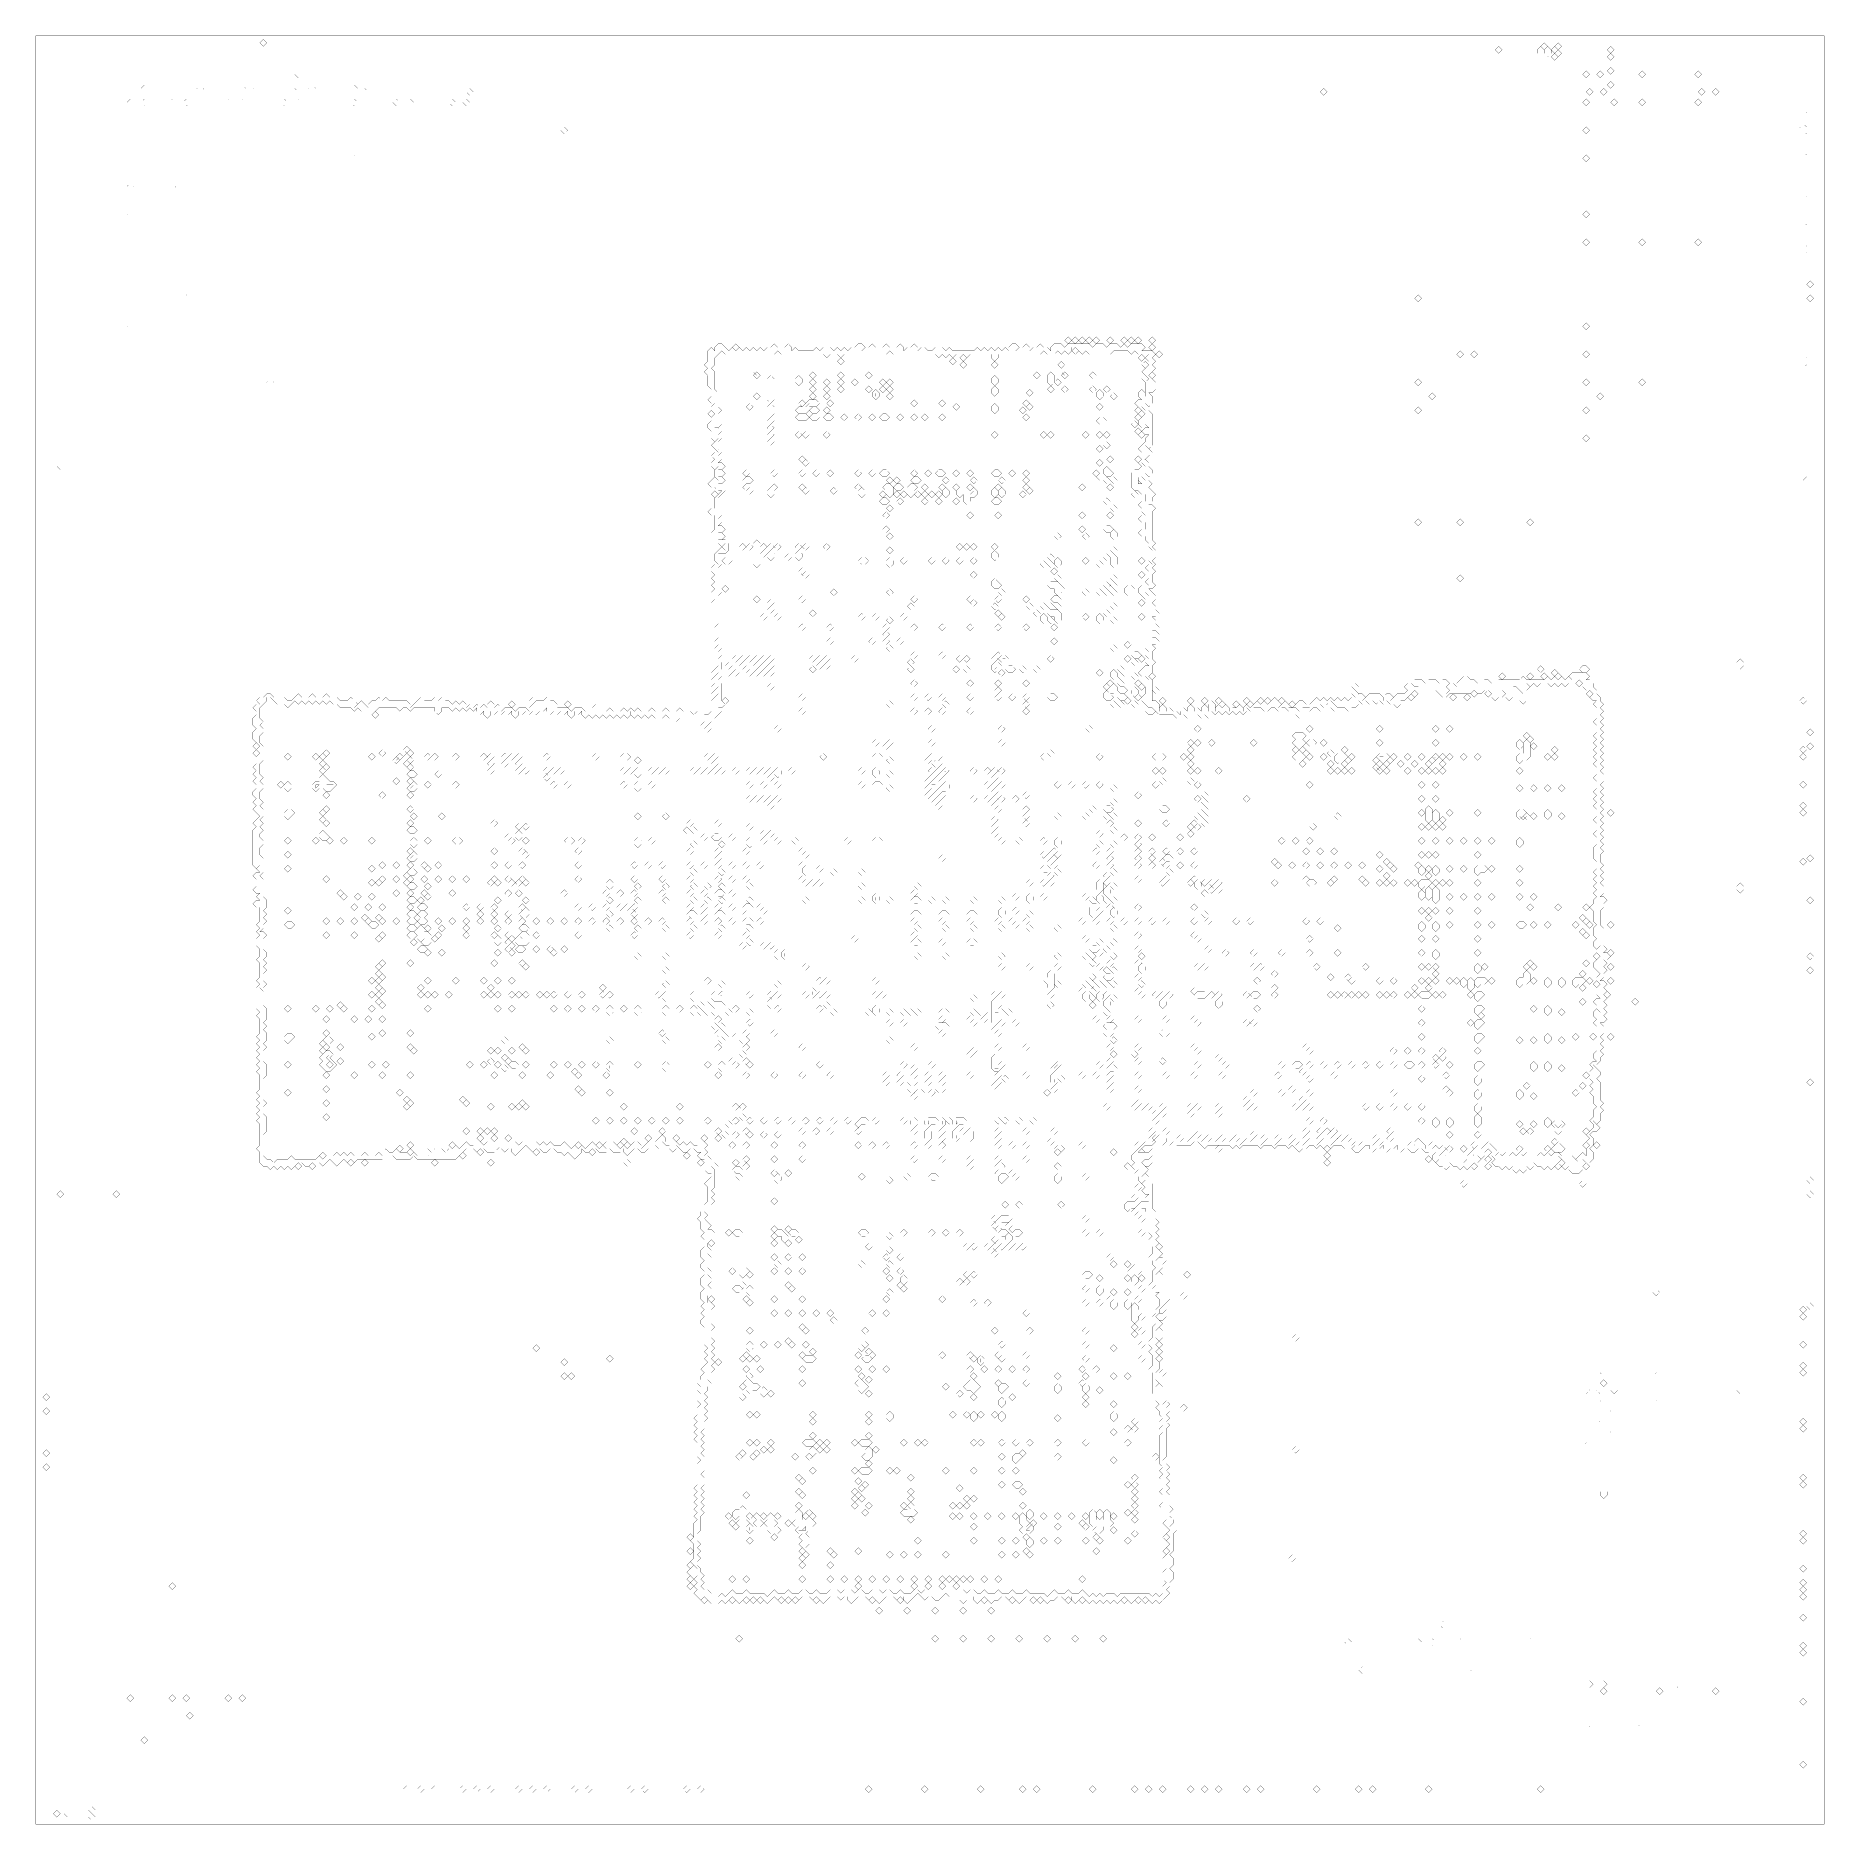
# Model space of a CAD drawing. Header units: metres. Extents: x 0 to 4939, y -4939 to 0.
import ezdxf

# ---------------------------------------------------------------- set-up
doc = ezdxf.new("R2010")
doc.units = ezdxf.units.M
for name, color, linetype in [('conductor', 1, 'Continuous'), ('dielectric', 8, 'Continuous'), ('substrate', 5, 'Continuous')]:
    doc.layers.add(name, color=color, linetype=linetype)

msp = doc.modelspace()

# ---------------------------------------------------------------- linework, layer by layer
at = {"layer": 'conductor', "const_width": 0.5}
for points in [[(2860.6, -860.1), (2860.6, -869.8), (2850.9, -879.4), (2841.2, -869.8), (2831.6, -879.4), (2821.9, -869.8), (2812.2, -879.4), (2802.6, -879.4), (2792.9, -879.4), (2783.2, -869.8), (2773.6, -879.4), (2763.9, -879.4), (2754.3, -879.4), (2744.6, -879.4), (2734.9, -879.4), (2725.3, -879.4), (2715.6, -879.4), (2705.9, -879.4), (2696.3, -879.4), (2686.6, -879.4), (2676.9, -879.4), (2667.3, -879.4), (2657.6, -879.4), (2657.6, -889.1), (2648, -898.8), (2638.3, -889.1), (2638.3, -879.4), (2628.6, -879.4), (2619, -879.4), (2609.3, -879.4), (2599.6, -879.4), (2590, -879.4), (2580.3, -879.4), (2570.6, -889.1), (2561, -879.4), (2551.3, -879.4), (2541.6, -879.4), (2532, -889.1), (2522.3, -879.4), (2512.7, -889.1), (2503, -879.4), (2493.3, -889.1), (2483.7, -879.4), (2474, -879.4), (2464.3, -879.4), (2454.7, -879.4), (2445, -879.4), (2435.3, -879.4), (2425.7, -879.4), (2416, -879.4), (2406.4, -879.4), (2396.7, -879.4), (2387, -879.4), (2377.4, -879.4), (2367.7, -879.4), (2358, -869.8), (2348.4, -879.4), (2338.7, -879.4), (2329, -879.4), (2319.4, -879.4), (2309.7, -879.4), (2300, -879.4), (2290.4, -879.4), (2280.7, -879.4), (2271.1, -879.4), (2261.4, -879.4), (2251.7, -879.4), (2242.1, -879.4), (2232.4, -879.4), (2222.7, -889.1), (2213.1, -879.4), (2203.4, -879.4), (2193.7, -879.4), (2184.1, -889.1), (2174.4, -879.4), (2164.8, -879.4), (2155.1, -879.4), (2145.4, -879.4), (2135.8, -879.4), (2126.1, -879.4), (2116.4, -879.4), (2106.8, -879.4), (2097.1, -879.4), (2087.4, -879.4), (2077.8, -879.4), (2068.1, -879.4), (2058.4, -879.4), (2048.8, -869.8), (2039.1, -879.4), (2029.5, -879.4), (2019.8, -879.4), (2010.1, -879.4), (2000.5, -879.4), (1990.8, -879.4), (1981.1, -879.4), (1971.5, -879.4), (1961.8, -879.4), (1952.1, -879.4), (1942.5, -879.4), (1932.8, -879.4), (1923.1, -879.4), (1913.5, -879.4), (1903.8, -879.4), (1894.2, -869.8), (1884.5, -879.4), (1874.8, -889.1), (1874.8, -898.8), (1874.8, -908.4), (1865.2, -918.1), (1874.8, -927.8), (1874.8, -937.4), (1874.8, -947.1), (1874.8, -956.7), (1874.8, -966.4), (1874.8, -976.1), (1884.5, -985.7), (1884.5, -995.4), (1884.5, -1005.1), (1884.5, -1014.7), (1884.5, -1024.4), (1894.2, -1034.1), (1884.5, -1043.7), (1884.5, -1053.4), (1884.5, -1063), (1894.2, -1072.7), (1884.5, -1082.4), (1874.8, -1082.4), (1884.5, -1082.4), (1894.2, -1092), (1884.5, -1101.7), (1894.2, -1111.4), (1884.5, -1121), (1884.5, -1130.7), (1884.5, -1140.4), (1894.2, -1150), (1884.5, -1159.7), (1894.2, -1169.4), (1884.5, -1179), (1894.2, -1179), (1903.8, -1188.7), (1894.2, -1198.3), (1884.5, -1198.3), (1894.2, -1198.3), (1903.8, -1208), (1894.2, -1217.7), (1884.5, -1217.7), (1894.2, -1217.7), (1903.8, -1227.3), (1894.2, -1237), (1884.5, -1237), (1894.2, -1246.7), (1903.8, -1256.3), (1894.2, -1266), (1884.5, -1275.7), (1884.5, -1285.3), (1884.5, -1295), (1884.5, -1304.6), (1884.5, -1314.3), (1894.2, -1324), (1884.5, -1333.6), (1894.2, -1343.3), (1884.5, -1353), (1894.2, -1353), (1903.8, -1362.6), (1894.2, -1372.3), (1884.5, -1372.3), (1894.2, -1372.3), (1903.8, -1382), (1894.2, -1391.6), (1884.5, -1391.6), (1894.2, -1391.6), (1903.8, -1391.6), (1913.5, -1401.3), (1913.5, -1411), (1913.5, -1420.6), (1903.8, -1430.3), (1894.2, -1430.3), (1884.5, -1430.3), (1884.5, -1439.9), (1884.5, -1449.6), (1894.2, -1459.3), (1884.5, -1468.9), (1884.5, -1478.6), (1884.5, -1488.3), (1884.5, -1497.9), (1884.5, -1507.6), (1884.5, -1517.3), (1884.5, -1526.9), (1894.2, -1536.6), (1884.5, -1546.2), (1884.5, -1555.9), (1884.5, -1565.6), (1884.5, -1575.2), (1884.5, -1584.9), (1884.5, -1594.6), (1884.5, -1604.2), (1884.5, -1613.9), (1884.5, -1623.6), (1874.8, -1633.2), (1884.5, -1642.9), (1884.5, -1652.6), (1884.5, -1662.2), (1874.8, -1671.9), (1884.5, -1681.5), (1874.8, -1691.2), (1884.5, -1700.9), (1894.2, -1710.5), (1884.5, -1720.2), (1894.2, -1729.9), (1894.2, -1739.5), (1894.2, -1749.2), (1903.8, -1749.2), (1913.5, -1749.2), (1923.1, -1758.9), (1913.5, -1768.5), (1903.8, -1768.5), (1894.2, -1768.5), (1884.5, -1778.2), (1894.2, -1787.9), (1894.2, -1797.5), (1894.2, -1807.2), (1894.2, -1816.8), (1894.2, -1826.5), (1894.2, -1836.2), (1903.8, -1845.8), (1894.2, -1855.5), (1884.5, -1855.5), (1894.2, -1865.2), (1884.5, -1874.8), (1874.8, -1884.5), (1865.2, -1884.5), (1865.2, -1894.2), (1855.5, -1903.8), (1845.8, -1894.2), (1836.2, -1903.8), (1826.5, -1894.2), (1826.5, -1884.5), (1816.8, -1884.5), (1807.2, -1884.5), (1797.5, -1884.5), (1787.9, -1884.5), (1778.2, -1884.5), (1768.5, -1894.2), (1758.9, -1884.5), (1749.2, -1884.5), (1739.5, -1874.8), (1729.9, -1884.5), (1720.2, -1884.5), (1710.5, -1884.5), (1700.9, -1874.8), (1691.2, -1884.5), (1681.5, -1874.8), (1671.9, -1884.5), (1662.2, -1874.8), (1652.6, -1884.5), (1642.9, -1874.8), (1642.9, -1865.2), (1642.9, -1874.8), (1633.2, -1884.5), (1623.6, -1874.8), (1613.9, -1884.5), (1604.2, -1874.8), (1594.6, -1884.5), (1584.9, -1874.8), (1575.2, -1884.5), (1565.6, -1874.8), (1555.9, -1884.5), (1546.2, -1874.8), (1536.6, -1884.5), (1526.9, -1874.8), (1517.3, -1884.5), (1507.6, -1874.8), (1507.6, -1865.2), (1497.9, -1874.8), (1488.3, -1865.2), (1488.3, -1874.8), (1478.6, -1884.5), (1468.9, -1874.8), (1468.9, -1865.2), (1459.3, -1874.8), (1449.6, -1865.2), (1439.9, -1874.8), (1430.3, -1865.2), (1420.6, -1874.8), (1411, -1865.2), (1411, -1855.5), (1401.3, -1865.2), (1391.6, -1865.2), (1382, -1874.8), (1372.3, -1865.2), (1362.6, -1874.8), (1353, -1865.2), (1343.3, -1874.8), (1333.6, -1865.2), (1333.6, -1874.8), (1324, -1884.5), (1314.3, -1874.8), (1314.3, -1865.2), (1304.6, -1874.8), (1295, -1865.2), (1285.3, -1874.8), (1275.7, -1865.2), (1266, -1874.8), (1256.3, -1865.2), (1256.3, -1874.8), (1246.7, -1884.5), (1237, -1874.8), (1237, -1865.2), (1227.3, -1874.8), (1217.7, -1865.2), (1217.7, -1855.5), (1208, -1865.2), (1198.3, -1855.5), (1188.7, -1865.2), (1179, -1855.5), (1169.4, -1865.2), (1159.7, -1855.5), (1150, -1865.2), (1140.4, -1855.5), (1130.7, -1855.5), (1121, -1855.5), (1121, -1865.2), (1111.4, -1874.8), (1101.7, -1865.2), (1101.7, -1855.5), (1092, -1855.5), (1082.4, -1855.5), (1072.7, -1855.5), (1063, -1855.5), (1053.4, -1855.5), (1043.7, -1855.5), (1034.1, -1865.2), (1024.4, -1855.5), (1014.7, -1855.5), (1005.1, -1865.2), (995.4, -1855.5), (985.7, -1855.5), (976.1, -1855.5), (966.4, -1855.5), (956.7, -1855.5), (947.1, -1855.5), (937.4, -1865.2), (927.8, -1865.2), (918.1, -1865.2), (908.4, -1865.2), (898.8, -1865.2), (889.1, -1855.5), (879.4, -1865.2), (869.8, -1855.5), (860.1, -1855.5), (850.4, -1855.5), (840.8, -1855.5), (831.1, -1845.8), (821.4, -1845.8), (811.8, -1836.2), (802.1, -1845.8), (792.5, -1836.2), (782.8, -1845.8), (773.1, -1836.2), (763.5, -1845.8), (753.8, -1836.2), (744.1, -1845.8), (734.5, -1836.2), (724.8, -1845.8), (715.1, -1836.2), (705.5, -1845.8), (695.8, -1855.5), (686.1, -1845.8), (676.5, -1845.8), (666.8, -1845.8), (657.2, -1836.2), (647.5, -1826.5), (637.8, -1826.5), (637.8, -1836.2), (628.2, -1845.8), (618.5, -1855.5), (618.5, -1865.2), (618.5, -1874.8), (618.5, -1884.5), (628.2, -1894.2), (618.5, -1903.8), (628.2, -1913.5), (628.2, -1923.1), (618.5, -1932.8), (618.5, -1942.5), (618.5, -1952.1), (628.2, -1961.8), (628.2, -1971.5), (628.2, -1981.1), (628.2, -1990.8), (628.2, -2000.5), (618.5, -2010.1), (618.5, -2019.8), (618.5, -2029.5), (618.5, -2039.1), (628.2, -2048.8), (618.5, -2058.4), (628.2, -2068.1), (628.2, -2077.8), (618.5, -2087.4), (618.5, -2097.1), (618.5, -2106.8), (628.2, -2116.4), (618.5, -2126.1), (628.2, -2135.8), (628.2, -2145.4), (628.2, -2155.1), (618.5, -2164.8), (628.2, -2174.4), (618.5, -2184.1), (628.2, -2193.7), (618.5, -2203.4), (618.5, -2213.1), (628.2, -2222.7), (628.2, -2232.4), (618.5, -2242.1), (618.5, -2251.7), (618.5, -2261.4), (628.2, -2271.1), (628.2, -2280.7), (628.2, -2290.4), (628.2, -2300), (628.2, -2309.7), (618.5, -2319.4), (628.2, -2329), (628.2, -2338.7), (628.2, -2348.4), (628.2, -2358), (628.2, -2367.7), (628.2, -2377.4), (637.8, -2387), (637.8, -2396.7), (637.8, -2406.4), (628.2, -2416), (637.8, -2425.7), (628.2, -2435.3), (637.8, -2445), (628.2, -2454.7), (628.2, -2464.3), (618.5, -2474), (628.2, -2474), (637.8, -2483.7), (628.2, -2493.3), (628.2, -2503), (628.2, -2512.7), (628.2, -2522.3), (637.8, -2532), (637.8, -2541.6), (628.2, -2551.3), (637.8, -2561), (628.2, -2570.6), (637.8, -2580.3), (628.2, -2590), (628.2, -2599.6), (628.2, -2609.3), (637.8, -2619), (628.2, -2628.6), (618.5, -2628.6), (628.2, -2638.3), (628.2, -2648), (628.2, -2657.6), (628.2, -2667.3), (628.2, -2676.9), (637.8, -2686.6), (637.8, -2696.3), (637.8, -2705.9), (637.8, -2715.6), (628.2, -2725.3), (637.8, -2734.9), (628.2, -2744.6), (637.8, -2754.3), (637.8, -2763.9), (637.8, -2773.6), (628.2, -2783.2), (637.8, -2792.9), (628.2, -2802.6), (628.2, -2812.2), (628.2, -2821.9), (628.2, -2831.6), (637.8, -2841.2), (637.8, -2850.9), (637.8, -2860.6), (637.8, -2870.2), (628.2, -2879.9), (628.2, -2889.6), (628.2, -2899.2), (628.2, -2908.9), (628.2, -2918.5), (628.2, -2928.2), (628.2, -2937.9), (637.8, -2947.5), (628.2, -2957.2), (628.2, -2966.9), (628.2, -2976.5), (637.8, -2986.2), (637.8, -2995.9), (637.8, -3005.5), (637.8, -3015.2), (637.8, -3024.9), (628.2, -3034.5), (628.2, -3044.2), (628.2, -3053.8), (628.2, -3063.5), (628.2, -3073.2), (628.2, -3082.8), (628.2, -3092.5), (637.8, -3102.2), (647.5, -3102.2), (657.2, -3111.8), (666.8, -3102.2), (676.5, -3102.2), (686.1, -3102.2), (695.8, -3102.2), (705.5, -3092.5), (715.1, -3102.2), (724.8, -3102.2), (734.5, -3102.2), (744.1, -3102.2), (753.8, -3102.2), (763.5, -3102.2), (773.1, -3102.2), (782.8, -3092.5), (792.5, -3102.2), (802.1, -3092.5), (811.8, -3092.5), (821.4, -3092.5), (831.1, -3082.8), (840.8, -3092.5), (850.4, -3082.8), (860.1, -3092.5), (869.8, -3082.8), (879.4, -3092.5), (889.1, -3092.5), (898.8, -3092.5), (908.4, -3082.8), (918.1, -3092.5), (927.8, -3092.5), (937.4, -3092.5), (947.1, -3082.8), (956.7, -3092.5), (956.7, -3082.8), (966.4, -3073.2), (976.1, -3082.8), (985.7, -3082.8), (995.4, -3073.2), (1005.1, -3082.8), (1014.7, -3082.8), (1024.4, -3082.8), (1034.1, -3092.5), (1043.7, -3082.8), (1053.4, -3092.5), (1053.4, -3082.8), (1063, -3073.2), (1072.7, -3073.2), (1082.4, -3073.2), (1092, -3082.8), (1082.4, -3092.5), (1072.7, -3092.5), (1082.4, -3092.5), (1092, -3092.5), (1092, -3082.8), (1101.7, -3073.2), (1111.4, -3073.2), (1121, -3073.2), (1130.7, -3082.8), (1121, -3092.5), (1111.4, -3092.5), (1121, -3092.5), (1130.7, -3092.5), (1130.7, -3082.8), (1140.4, -3073.2), (1150, -3073.2), (1159.7, -3063.5), (1169.4, -3073.2), (1179, -3063.5), (1188.7, -3053.8), (1198.3, -3063.5), (1208, -3063.5), (1217.7, -3053.8), (1227.3, -3053.8), (1237, -3063.5), (1246.7, -3053.8), (1256.3, -3053.8), (1266, -3053.8), (1275.7, -3053.8), (1285.3, -3053.8), (1295, -3053.8), (1304.6, -3053.8), (1314.3, -3053.8), (1324, -3053.8), (1333.6, -3063.5), (1343.3, -3053.8), (1353, -3053.8), (1362.6, -3053.8), (1372.3, -3053.8), (1382, -3053.8), (1391.6, -3063.5), (1401.3, -3053.8), (1411, -3063.5), (1420.6, -3053.8), (1430.3, -3063.5), (1439.9, -3063.5), (1449.6, -3063.5), (1459.3, -3053.8), (1468.9, -3063.5), (1478.6, -3073.2), (1488.3, -3063.5), (1497.9, -3073.2), (1507.6, -3063.5), (1517.3, -3073.2), (1526.9, -3063.5), (1536.6, -3053.8), (1546.2, -3063.5), (1555.9, -3073.2), (1565.6, -3063.5), (1575.2, -3073.2), (1565.6, -3063.5), (1575.2, -3053.8), (1584.9, -3053.8), (1594.6, -3053.8), (1604.2, -3063.5), (1613.9, -3073.2), (1623.6, -3063.5), (1633.2, -3073.2), (1642.9, -3063.5), (1652.6, -3053.8), (1662.2, -3053.8), (1671.9, -3063.5), (1671.9, -3073.2), (1681.5, -3063.5), (1691.2, -3053.8), (1700.9, -3053.8), (1710.5, -3053.8), (1720.2, -3044.2), (1729.9, -3034.5), (1739.5, -3044.2), (1739.5, -3053.8), (1749.2, -3053.8), (1758.9, -3053.8), (1768.5, -3053.8), (1778.2, -3063.5), (1787.9, -3053.8), (1797.5, -3063.5), (1807.2, -3053.8), (1816.8, -3063.5), (1826.5, -3063.5), (1836.2, -3053.8), (1845.8, -3053.8), (1855.5, -3063.5), (1845.8, -3073.2), (1855.5, -3082.8), (1845.8, -3092.5), (1855.5, -3092.5), (1865.2, -3102.2), (1865.2, -3111.8), (1865.2, -3121.5), (1874.8, -3131.2), (1874.8, -3140.8), (1874.8, -3150.5), (1874.8, -3160.1), (1874.8, -3169.8), (1874.8, -3179.5), (1865.2, -3189.1), (1874.8, -3198.8), (1865.2, -3208.5), (1874.8, -3218.1), (1865.2, -3227.8), (1865.2, -3237.5), (1855.5, -3247.1), (1845.8, -3247.1), (1855.5, -3256.8), (1845.8, -3266.5), (1855.5, -3276.1), (1865.2, -3285.8), (1855.5, -3295.4), (1865.2, -3295.4), (1874.8, -3305.1), (1865.2, -3314.8), (1865.2, -3324.4), (1855.5, -3334.1), (1855.5, -3343.8), (1865.2, -3353.4), (1855.5, -3363.1), (1865.2, -3372.8), (1865.2, -3382.4), (1865.2, -3392.1), (1855.5, -3401.8), (1865.2, -3411.4), (1855.5, -3421.1), (1865.2, -3430.7), (1865.2, -3440.4), (1855.5, -3450.1), (1865.2, -3459.7), (1865.2, -3469.4), (1855.5, -3479.1), (1855.5, -3488.7), (1855.5, -3498.4), (1865.2, -3498.4), (1874.8, -3508.1), (1865.2, -3517.7), (1865.2, -3527.4), (1865.2, -3537), (1865.2, -3546.7), (1855.5, -3556.4), (1865.2, -3556.4), (1874.8, -3566), (1865.2, -3575.7), (1865.2, -3585.4), (1865.2, -3595), (1874.8, -3604.7), (1865.2, -3614.4), (1874.8, -3624), (1865.2, -3633.7), (1874.8, -3643.4), (1865.2, -3653), (1874.8, -3662.7), (1865.2, -3672.3), (1874.8, -3682), (1865.2, -3691.7), (1865.2, -3701.3), (1855.5, -3711), (1845.8, -3711), (1855.5, -3711), (1865.2, -3720.7), (1855.5, -3730.3), (1855.5, -3740), (1845.8, -3749.7), (1855.5, -3759.3), (1845.8, -3769), (1855.5, -3778.6), (1845.8, -3788.3), (1855.5, -3798), (1845.8, -3807.6), (1855.5, -3817.3), (1845.8, -3827), (1845.8, -3836.6), (1845.8, -3846.3), (1836.2, -3856), (1845.8, -3865.6), (1836.2, -3875.3), (1845.8, -3885), (1836.2, -3894.6), (1845.8, -3904.3), (1836.2, -3913.9), (1845.8, -3923.6), (1845.8, -3933.3), (1845.8, -3942.9), (1845.8, -3952.6), (1845.8, -3962.3), (1836.2, -3971.9), (1845.8, -3981.6), (1845.8, -3991.3), (1845.8, -4000.9), (1836.2, -4010.6), (1845.8, -4020.2), (1836.2, -4029.9), (1845.8, -4039.6), (1836.2, -4049.2), (1845.8, -4058.9), (1836.2, -4068.6), (1845.8, -4078.2), (1836.2, -4087.9), (1836.2, -4097.6), (1836.2, -4107.2), (1836.2, -4116.9), (1836.2, -4126.6), (1826.5, -4136.2), (1826.5, -4145.9), (1826.5, -4155.5), (1836.2, -4165.2), (1826.5, -4174.9), (1836.2, -4184.5), (1826.5, -4194.2), (1836.2, -4203.9), (1826.5, -4213.5), (1826.5, -4223.2), (1836.2, -4232.9), (1836.2, -4242.5), (1845.8, -4252.2), (1836.2, -4261.9), (1845.8, -4271.5), (1836.2, -4281.2), (1845.8, -4290.8), (1855.5, -4290.8), (1865.2, -4300.5), (1865.2, -4310.2), (1874.8, -4310.2), (1884.5, -4310.2), (1894.2, -4300.5), (1903.8, -4310.2), (1913.5, -4300.5), (1923.1, -4290.8), (1932.8, -4300.5), (1942.5, -4300.5), (1952.1, -4300.5), (1961.8, -4290.8), (1971.5, -4300.5), (1981.1, -4300.5), (1990.8, -4300.5), (2000.5, -4300.5), (2010.1, -4300.5), (2019.8, -4310.2), (2029.5, -4300.5), (2039.1, -4290.8), (2048.8, -4300.5), (2058.4, -4300.5), (2068.1, -4300.5), (2077.8, -4290.8), (2087.4, -4300.5), (2097.1, -4300.5), (2106.8, -4300.5), (2116.4, -4290.8), (2126.1, -4290.8), (2135.8, -4300.5), (2145.4, -4300.5), (2155.1, -4290.8), (2164.8, -4300.5), (2174.4, -4300.5), (2184.1, -4300.5), (2193.7, -4290.8), (2203.4, -4290.8), (2213.1, -4290.8), (2222.7, -4300.5), (2232.4, -4290.8), (2242.1, -4290.8), (2251.7, -4290.8), (2261.4, -4300.5), (2271.1, -4290.8), (2280.7, -4290.8), (2290.4, -4300.5), (2300, -4300.5), (2309.7, -4290.8), (2319.4, -4290.8), (2329, -4290.8), (2338.7, -4300.5), (2348.4, -4290.8), (2358, -4290.8), (2367.7, -4300.5), (2377.4, -4300.5), (2387, -4290.8), (2396.7, -4300.5), (2406.4, -4300.5), (2416, -4300.5), (2425.7, -4290.8), (2435.3, -4290.8), (2445, -4300.5), (2454.7, -4290.8), (2464.3, -4290.8), (2474, -4290.8), (2483.7, -4290.8), (2493.3, -4290.8), (2503, -4290.8), (2512.7, -4290.8), (2522.3, -4290.8), (2532, -4290.8), (2541.6, -4290.8), (2551.3, -4290.8), (2561, -4290.8), (2570.6, -4300.5), (2580.3, -4290.8), (2590, -4290.8), (2599.6, -4300.5), (2609.3, -4300.5), (2619, -4290.8), (2628.6, -4300.5), (2638.3, -4300.5), (2648, -4300.5), (2657.6, -4290.8), (2667.3, -4300.5), (2676.9, -4300.5), (2686.6, -4300.5), (2696.3, -4290.8), (2705.9, -4300.5), (2715.6, -4300.5), (2725.3, -4300.5), (2734.9, -4290.8), (2744.6, -4300.5), (2754.3, -4300.5), (2763.9, -4300.5), (2773.6, -4300.5), (2783.2, -4300.5), (2792.9, -4310.2), (2802.6, -4300.5), (2812.2, -4290.8), (2821.9, -4300.5), (2831.6, -4300.5), (2841.2, -4300.5), (2850.9, -4290.8), (2860.6, -4300.5), (2870.2, -4300.5), (2879.9, -4300.5), (2889.6, -4290.8), (2899.2, -4300.5), (2908.9, -4310.2), (2918.5, -4300.5), (2928.2, -4310.2), (2937.9, -4300.5), (2947.5, -4310.2), (2957.2, -4300.5), (2966.9, -4300.5), (2976.5, -4300.5), (2986.2, -4310.2), (2995.9, -4300.5), (3005.5, -4300.5), (3015.2, -4300.5), (3024.9, -4300.5), (3034.5, -4300.5), (3044.2, -4300.5), (3053.8, -4300.5), (3063.5, -4300.5), (3073.2, -4300.5), (3082.8, -4310.2), (3092.5, -4300.5), (3102.2, -4310.2), (3111.8, -4300.5), (3111.8, -4290.8), (3111.8, -4281.2), (3121.5, -4271.5), (3111.8, -4261.9), (3111.8, -4252.2), (3111.8, -4242.5), (3121.5, -4232.9), (3111.8, -4223.2), (3111.8, -4213.5), (3111.8, -4203.9), (3121.5, -4194.2), (3131.2, -4184.5), (3121.5, -4174.9), (3131.2, -4165.2), (3121.5, -4155.5), (3131.2, -4145.9), (3121.5, -4136.2), (3131.2, -4126.6), (3121.5, -4116.9), (3111.8, -4107.2), (3121.5, -4097.6), (3111.8, -4087.9), (3111.8, -4078.2), (3111.8, -4068.6), (3102.2, -4058.9), (3111.8, -4049.2), (3111.8, -4039.6), (3111.8, -4029.9), (3102.2, -4020.2), (3111.8, -4010.6), (3111.8, -4000.9), (3111.8, -3991.3), (3102.2, -3981.6), (3111.8, -3971.9), (3102.2, -3962.3), (3111.8, -3952.6), (3102.2, -3942.9), (3102.2, -3933.3), (3102.2, -3923.6), (3102.2, -3913.9), (3102.2, -3904.3), (3102.2, -3894.6), (3102.2, -3885), (3102.2, -3875.3), (3102.2, -3865.6), (3111.8, -3856), (3102.2, -3846.3), (3111.8, -3836.6), (3102.2, -3827), (3111.8, -3817.3), (3102.2, -3807.6), (3102.2, -3798), (3092.5, -3788.3), (3102.2, -3778.6), (3092.5, -3769), (3092.5, -3759.3), (3082.8, -3749.7), (3082.8, -3740), (3082.8, -3730.3), (3082.8, -3720.7), (3082.8, -3711), (3082.8, -3701.3), (3082.8, -3691.7), (3073.2, -3682), (3082.8, -3672.3), (3082.8, -3662.7), (3082.8, -3653), (3082.8, -3643.4), (3073.2, -3633.7), (3082.8, -3624), (3073.2, -3614.4), (3073.2, -3604.7), (3082.8, -3595), (3082.8, -3585.4), (3082.8, -3575.7), (3082.8, -3566), (3092.5, -3556.4), (3092.5, -3546.7), (3082.8, -3537), (3092.5, -3527.4), (3092.5, -3517.7), (3102.2, -3508.1), (3102.2, -3498.4), (3102.2, -3488.7), (3092.5, -3479.1), (3102.2, -3469.4), (3092.5, -3469.4), (3082.8, -3459.7), (3092.5, -3450.1), (3082.8, -3440.4), (3082.8, -3430.7), (3082.8, -3421.1), (3082.8, -3411.4), (3092.5, -3401.8), (3082.8, -3392.1), (3082.8, -3382.4), (3073.2, -3372.8), (3082.8, -3363.1), (3082.8, -3353.4), (3082.8, -3343.8), (3073.2, -3334.1), (3073.2, -3324.4), (3082.8, -3314.8), (3073.2, -3305.1), (3073.2, -3295.4), (3073.2, -3285.8), (3073.2, -3276.1), (3073.2, -3266.5), (3073.2, -3256.8), (3063.5, -3247.1), (3063.5, -3237.5), (3053.8, -3237.5), (3044.2, -3227.8), (3053.8, -3218.1), (3063.5, -3218.1), (3073.2, -3218.1), (3063.5, -3208.5), (3073.2, -3198.8), (3063.5, -3198.8), (3053.8, -3189.1), (3063.5, -3179.5), (3053.8, -3169.8), (3063.5, -3160.1), (3053.8, -3169.8), (3044.2, -3160.1), (3044.2, -3150.5), (3034.5, -3140.8), (3044.2, -3131.2), (3053.8, -3131.2), (3044.2, -3131.2), (3034.5, -3131.2), (3024.9, -3121.5), (3034.5, -3111.8), (3044.2, -3111.8), (3034.5, -3111.8), (3024.9, -3102.2), (3024.9, -3092.5), (3034.5, -3082.8), (3044.2, -3092.5), (3053.8, -3092.5), (3044.2, -3092.5), (3034.5, -3082.8), (3044.2, -3073.2), (3053.8, -3063.5), (3063.5, -3053.8), (3073.2, -3053.8), (3082.8, -3053.8), (3092.5, -3044.2), (3102.2, -3034.5), (3111.8, -3034.5), (3121.5, -3034.5), (3131.2, -3034.5), (3140.8, -3034.5), (3150.5, -3044.2), (3160.1, -3053.8), (3169.8, -3044.2), (3179.5, -3053.8), (3189.1, -3044.2), (3198.8, -3034.5), (3208.5, -3044.2), (3218.1, -3053.8), (3227.8, -3044.2), (3237.5, -3053.8), (3247.1, -3044.2), (3256.8, -3053.8), (3266.5, -3044.2), (3276.1, -3053.8), (3285.8, -3044.2), (3295.4, -3053.8), (3305.1, -3044.2), (3314.8, -3053.8), (3324.4, -3063.5), (3334.1, -3053.8), (3343.8, -3044.2), (3353.4, -3053.8), (3363.1, -3044.2), (3372.8, -3053.8), (3382.4, -3063.5), (3392.1, -3053.8), (3401.8, -3044.2), (3411.4, -3053.8), (3421.1, -3063.5), (3430.7, -3053.8), (3440.4, -3053.8), (3450.1, -3053.8), (3459.7, -3063.5), (3469.4, -3053.8), (3479.1, -3063.5), (3488.7, -3053.8), (3498.4, -3063.5), (3508.1, -3053.8), (3517.7, -3044.2), (3527.4, -3053.8), (3537, -3063.5), (3546.7, -3053.8), (3556.4, -3044.2), (3566, -3053.8), (3575.7, -3063.5), (3585.4, -3053.8), (3595, -3053.8), (3604.7, -3053.8), (3614.4, -3053.8), (3624, -3053.8), (3633.7, -3063.5), (3643.4, -3053.8), (3653, -3063.5), (3662.7, -3053.8), (3672.3, -3053.8), (3682, -3053.8), (3691.7, -3063.5), (3701.3, -3053.8), (3711, -3063.5), (3720.7, -3053.8), (3730.3, -3053.8), (3740, -3053.8), (3749.7, -3053.8), (3759.3, -3053.8), (3769, -3053.8), (3778.6, -3053.8), (3788.3, -3063.5), (3798, -3053.8), (3807.6, -3063.5), (3807.6, -3053.8), (3817.3, -3044.2), (3827, -3053.8), (3836.6, -3063.5), (3836.6, -3073.2), (3846.3, -3073.2), (3856, -3073.2), (3865.6, -3063.5), (3875.3, -3073.2), (3885, -3082.8), (3875.3, -3092.5), (3885, -3082.8), (3894.6, -3092.5), (3904.3, -3092.5), (3913.9, -3092.5), (3923.6, -3092.5), (3933.3, -3092.5), (3942.9, -3092.5), (3952.6, -3092.5), (3962.3, -3082.8), (3971.9, -3092.5), (3962.3, -3082.8), (3971.9, -3073.2), (3981.6, -3063.5), (3991.3, -3073.2), (4000.9, -3063.5), (4010.6, -3053.8), (4020.2, -3063.5), (4029.9, -3073.2), (4039.6, -3082.8), (4029.9, -3092.5), (4039.6, -3082.8), (4049.2, -3092.5), (4058.9, -3082.8), (4068.6, -3092.5), (4078.2, -3082.8), (4087.9, -3092.5), (4097.6, -3082.8), (4107.2, -3092.5), (4116.9, -3082.8), (4126.6, -3092.5), (4136.2, -3092.5), (4145.9, -3092.5), (4155.5, -3082.8), (4165.2, -3092.5), (4174.9, -3082.8), (4184.5, -3092.5), (4194.2, -3082.8), (4203.9, -3082.8), (4213.5, -3092.5), (4223.2, -3092.5), (4232.9, -3092.5), (4242.5, -3092.5), (4252.2, -3102.2), (4261.9, -3111.8), (4252.2, -3102.2), (4261.9, -3092.5), (4271.5, -3082.8), (4281.2, -3092.5), (4281.2, -3082.8), (4281.2, -3073.2), (4290.8, -3063.5), (4281.2, -3053.8), (4290.8, -3044.2), (4281.2, -3034.5), (4290.8, -3024.9), (4300.5, -3015.2), (4300.5, -3005.5), (4290.8, -2995.9), (4300.5, -2986.2), (4300.5, -2976.5), (4300.5, -2966.9), (4310.2, -2957.2), (4300.5, -2947.5), (4300.5, -2937.9), (4300.5, -2928.2), (4290.8, -2918.5), (4300.5, -2908.9), (4290.8, -2899.2), (4300.5, -2889.6), (4290.8, -2879.9), (4290.8, -2870.2), (4290.8, -2860.6), (4300.5, -2850.9), (4290.8, -2841.2), (4300.5, -2831.6), (4310.2, -2831.6), (4300.5, -2821.9), (4300.5, -2812.2), (4310.2, -2802.6), (4310.2, -2792.9), (4310.2, -2783.2), (4310.2, -2773.6), (4310.2, -2763.9), (4310.2, -2754.3), (4310.2, -2744.6), (4310.2, -2734.9), (4300.5, -2725.3), (4310.2, -2715.6), (4300.5, -2705.9), (4300.5, -2696.3), (4310.2, -2686.6), (4319.8, -2696.3), (4310.2, -2686.6), (4310.2, -2676.9), (4300.5, -2667.3), (4310.2, -2657.6), (4319.8, -2657.6), (4310.2, -2648), (4310.2, -2638.3), (4310.2, -2628.6), (4319.8, -2619), (4310.2, -2609.3), (4310.2, -2599.6), (4319.8, -2590), (4310.2, -2580.3), (4300.5, -2570.6), (4300.5, -2561), (4310.2, -2551.3), (4319.8, -2541.6), (4310.2, -2532), (4310.2, -2522.3), (4319.8, -2512.7), (4310.2, -2522.3), (4300.5, -2512.7), (4300.5, -2503), (4310.2, -2493.3), (4300.5, -2483.7), (4300.5, -2474), (4300.5, -2464.3), (4310.2, -2454.7), (4300.5, -2445), (4300.5, -2435.3), (4300.5, -2425.7), (4300.5, -2416), (4290.8, -2406.4), (4300.5, -2396.7), (4300.5, -2387), (4310.2, -2377.4), (4300.5, -2367.7), (4310.2, -2358), (4300.5, -2348.4), (4310.2, -2338.7), (4300.5, -2329), (4310.2, -2319.4), (4300.5, -2309.7), (4310.2, -2300), (4310.2, -2290.4), (4310.2, -2280.7), (4300.5, -2271.1), (4300.5, -2261.4), (4300.5, -2251.7), (4300.5, -2242.1), (4310.2, -2232.4), (4310.2, -2222.7), (4310.2, -2213.1), (4300.5, -2203.4), (4310.2, -2193.7), (4310.2, -2184.1), (4310.2, -2174.4), (4300.5, -2164.8), (4310.2, -2155.1), (4310.2, -2145.4), (4310.2, -2135.8), (4300.5, -2126.1), (4310.2, -2116.4), (4300.5, -2106.8), (4310.2, -2097.1), (4300.5, -2087.4), (4310.2, -2077.8), (4310.2, -2068.1), (4310.2, -2058.4), (4300.5, -2048.8), (4310.2, -2039.1), (4310.2, -2029.5), (4310.2, -2019.8), (4300.5, -2010.1), (4310.2, -2000.5), (4300.5, -1990.8), (4310.2, -1981.1), (4300.5, -1971.5), (4310.2, -1961.8), (4300.5, -1952.1), (4310.2, -1942.5), (4300.5, -1932.8), (4310.2, -1923.1), (4310.2, -1913.5), (4310.2, -1903.8), (4300.5, -1894.2), (4310.2, -1884.5), (4310.2, -1874.8), (4310.2, -1865.2), (4310.2, -1855.5), (4300.5, -1845.8), (4310.2, -1836.2), (4300.5, -1836.2), (4290.8, -1826.5), (4300.5, -1816.8), (4290.8, -1807.2), (4281.2, -1807.2), (4271.5, -1797.5), (4271.5, -1787.9), (4261.9, -1778.2), (4252.2, -1787.9), (4242.5, -1787.9), (4232.9, -1787.9), (4223.2, -1797.5), (4213.5, -1787.9), (4203.9, -1797.5), (4194.2, -1787.9), (4184.5, -1797.5), (4174.9, -1787.9), (4165.2, -1787.9), (4155.5, -1787.9), (4145.9, -1797.5), (4136.2, -1787.9), (4126.6, -1797.5), (4116.9, -1787.9), (4126.6, -1797.5), (4116.9, -1807.2), (4116.9, -1816.8), (4116.9, -1826.5), (4116.9, -1836.2), (4107.2, -1845.8), (4097.6, -1836.2), (4097.6, -1826.5), (4087.9, -1826.5), (4078.2, -1826.5), (4068.6, -1836.2), (4058.9, -1826.5), (4058.9, -1816.8), (4049.2, -1807.2), (4058.9, -1816.8), (4049.2, -1826.5), (4039.6, -1826.5), (4029.9, -1836.2), (4020.2, -1826.5), (4020.2, -1816.8), (4010.6, -1807.2), (4000.9, -1807.2), (3991.3, -1816.8), (3981.6, -1816.8), (3971.9, -1807.2), (3962.3, -1816.8), (3952.6, -1816.8), (3942.9, -1816.8), (3933.3, -1816.8), (3923.6, -1816.8), (3913.9, -1816.8), (3904.3, -1816.8), (3894.6, -1826.5), (3885, -1826.5), (3875.3, -1816.8), (3865.6, -1807.2), (3856, -1807.2), (3846.3, -1807.2), (3836.6, -1807.2), (3827, -1807.2), (3817.3, -1807.2), (3807.6, -1807.2), (3798, -1816.8), (3788.3, -1826.5), (3778.6, -1836.2), (3769, -1836.2), (3769, -1845.8), (3759.3, -1855.5), (3749.7, -1845.8), (3749.7, -1836.2), (3740, -1845.8), (3730.3, -1836.2), (3720.7, -1845.8), (3711, -1836.2), (3701.3, -1845.8), (3691.7, -1836.2), (3691.7, -1826.5), (3691.7, -1836.2), (3682, -1845.8), (3672.3, -1836.2), (3662.7, -1845.8), (3653, -1836.2), (3653, -1845.8), (3643.4, -1855.5), (3633.7, -1855.5), (3624, -1865.2), (3614.4, -1855.5), (3604.7, -1855.5), (3595, -1855.5), (3585.4, -1845.8), (3575.7, -1836.2), (3566, -1845.8), (3556.4, -1855.5), (3546.7, -1845.8), (3537, -1855.5), (3527.4, -1855.5), (3517.7, -1865.2), (3508.1, -1865.2), (3498.4, -1865.2), (3498.4, -1874.8), (3488.7, -1884.5), (3479.1, -1874.8), (3479.1, -1865.2), (3469.4, -1865.2), (3459.7, -1865.2), (3450.1, -1855.5), (3440.4, -1855.5), (3430.7, -1865.2), (3421.1, -1855.5), (3411.4, -1855.5), (3401.8, -1865.2), (3392.1, -1865.2), (3382.4, -1855.5), (3392.1, -1845.8), (3382.4, -1855.5), (3372.8, -1855.5), (3363.1, -1855.5), (3353.4, -1865.2), (3343.8, -1855.5), (3343.8, -1865.2), (3334.1, -1874.8), (3324.4, -1865.2), (3314.8, -1874.8), (3305.1, -1865.2), (3295.4, -1874.8), (3285.8, -1865.2), (3276.1, -1874.8), (3266.5, -1865.2), (3256.8, -1874.8), (3247.1, -1865.2), (3247.1, -1874.8), (3237.5, -1884.5), (3227.8, -1874.8), (3218.1, -1884.5), (3208.5, -1874.8), (3208.5, -1865.2), (3208.5, -1874.8), (3198.8, -1884.5), (3189.1, -1884.5), (3179.5, -1884.5), (3169.8, -1874.8), (3160.1, -1884.5), (3150.5, -1884.5), (3140.8, -1874.8), (3131.2, -1874.8), (3121.5, -1874.8), (3111.8, -1874.8), (3102.2, -1874.8), (3092.5, -1865.2), (3082.8, -1855.5), (3073.2, -1855.5), (3063.5, -1845.8), (3053.8, -1836.2), (3053.8, -1826.5), (3063.5, -1816.8), (3063.5, -1807.2), (3063.5, -1797.5), (3053.8, -1787.9), (3053.8, -1778.2), (3063.5, -1768.5), (3073.2, -1778.2), (3063.5, -1768.5), (3073.2, -1758.9), (3063.5, -1768.5), (3053.8, -1768.5), (3044.2, -1758.9), (3053.8, -1749.2), (3063.5, -1739.5), (3073.2, -1739.5), (3063.5, -1729.9), (3073.2, -1720.2), (3063.5, -1710.5), (3073.2, -1700.9), (3063.5, -1691.2), (3073.2, -1681.5), (3073.2, -1671.9), (3073.2, -1662.2), (3073.2, -1652.6), (3073.2, -1642.9), (3073.2, -1633.2), (3073.2, -1623.6), (3073.2, -1613.9), (3073.2, -1604.2), (3073.2, -1594.6), (3073.2, -1584.9), (3073.2, -1575.2), (3073.2, -1565.6), (3073.2, -1555.9), (3073.2, -1546.2), (3063.5, -1536.6), (3053.8, -1546.2), (3044.2, -1536.6), (3044.2, -1526.9), (3053.8, -1517.3), (3063.5, -1517.3), (3073.2, -1517.3), (3063.5, -1507.6), (3073.2, -1497.9), (3073.2, -1488.3), (3073.2, -1478.6), (3063.5, -1468.9), (3073.2, -1459.3), (3082.8, -1459.3), (3073.2, -1449.6), (3073.2, -1439.9), (3073.2, -1430.3), (3082.8, -1420.6), (3073.2, -1411), (3073.2, -1401.3), (3063.5, -1391.6), (3063.5, -1382), (3053.8, -1382), (3044.2, -1372.3), (3053.8, -1362.6), (3063.5, -1362.6), (3063.5, -1353), (3063.5, -1343.3), (3053.8, -1343.3), (3044.2, -1333.6), (3053.8, -1324), (3063.5, -1324), (3053.8, -1314.3), (3063.5, -1304.6), (3053.8, -1304.6), (3044.2, -1295), (3053.8, -1285.3), (3063.5, -1285.3), (3063.5, -1275.7), (3063.5, -1266), (3053.8, -1266), (3044.2, -1256.3), (3034.5, -1256.3), (3024.9, -1246.7), (3024.9, -1237), (3024.9, -1227.3), (3024.9, -1217.7), (3024.9, -1208), (3034.5, -1198.3), (3044.2, -1198.3), (3053.8, -1188.7), (3044.2, -1179), (3053.8, -1169.4), (3053.8, -1159.7), (3063.5, -1150), (3053.8, -1150), (3044.2, -1140.4), (3053.8, -1130.7), (3063.5, -1121), (3063.5, -1111.4), (3073.2, -1101.7), (3063.5, -1101.7), (3053.8, -1092), (3063.5, -1082.4), (3073.2, -1082.4), (3063.5, -1072.7), (3073.2, -1063), (3063.5, -1072.7), (3053.8, -1082.4), (3044.2, -1072.7), (3044.2, -1063), (3053.8, -1053.4), (3063.5, -1043.7), (3053.8, -1034.1), (3044.2, -1024.4), (3034.5, -1014.7), (3044.2, -1005.1), (3053.8, -1005.1), (3063.5, -995.4), (3063.5, -985.7), (3063.5, -976.1), (3063.5, -966.4), (3063.5, -956.7), (3073.2, -947.1), (3063.5, -937.4), (3053.8, -927.8), (3063.5, -918.1), (3073.2, -908.4), (3073.2, -898.8), (3063.5, -889.1), (3073.2, -879.4), (3063.5, -879.4), (3053.8, -879.4), (3044.2, -879.4), (3034.5, -869.8), (3024.9, -879.4), (3015.2, -869.8), (3005.5, -869.8), (2995.9, -869.8), (2986.2, -869.8), (2976.5, -869.8), (2966.9, -879.4), (2957.2, -879.4), (2947.5, -879.4), (2937.9, -879.4), (2928.2, -879.4), (2918.5, -879.4), (2908.9, -879.4), (2899.2, -869.8), (2899.2, -860.1), (2899.2, -869.8), (2889.6, -879.4), (2879.9, -869.8), (2879.9, -860.1), (2870.2, -860.1)], [(2213.1, -898.8), (2222.7, -889.1), (2232.4, -898.8), (2222.7, -908.4)], [(2522.3, -898.8), (2532, -889.1), (2541.6, -898.8), (2532, -908.4)], [(2551.3, -889.1), (2561, -879.4), (2570.6, -889.1), (2561, -898.8)], [(2860.6, -869.8), (2870.2, -860.1), (2879.9, -869.8), (2870.2, -879.4)], [(2937.9, -860.1)], [(3044.2, -889.1), (3053.8, -879.4), (3063.5, -889.1), (3053.8, -898.8)], [(1981.1, -937.4), (1990.8, -927.8), (2000.5, -937.4), (1990.8, -947.1)], [(2019.8, -947.1), (2029.5, -937.4), (2039.1, -947.1), (2039.1, -956.7), (2039.1, -966.4), (2039.1, -976.1), (2039.1, -985.7), (2039.1, -995.4), (2039.1, -1005.1), (2029.5, -1014.7), (2019.8, -1005.1), (2019.8, -995.4), (2019.8, -985.7), (2019.8, -976.1), (2019.8, -966.4), (2019.8, -956.7)], [(2097.1, -947.1), (2106.8, -937.4), (2116.4, -947.1), (2116.4, -956.7), (2106.8, -966.4), (2097.1, -956.7)], [(2135.8, -937.4), (2145.4, -927.8), (2155.1, -937.4), (2145.4, -947.1)], [(2213.1, -937.4), (2222.7, -927.8), (2232.4, -937.4), (2222.7, -947.1)], [(2290.4, -937.4), (2300, -927.8), (2309.7, -937.4), (2300, -947.1)], [(2551.3, -908.4), (2561, -898.8), (2570.6, -908.4), (2561, -918.1)], [(2638.3, -908.4), (2648, -898.8), (2657.6, -908.4), (2648, -918.1)], [(2638.3, -947.1), (2648, -937.4), (2657.6, -947.1), (2657.6, -956.7), (2648, -966.4), (2638.3, -956.7)], [(2754.3, -937.4), (2763.9, -927.8), (2773.6, -937.4), (2763.9, -947.1)], [(2792.9, -937.4), (2802.6, -927.8), (2812.2, -937.4), (2812.2, -947.1), (2812.2, -956.7), (2802.6, -966.4), (2792.9, -956.7), (2792.9, -947.1)], [(2821.9, -908.4), (2831.6, -898.8), (2841.2, -908.4), (2831.6, -918.1)], [(2831.6, -937.4), (2841.2, -927.8), (2850.9, -937.4), (2841.2, -947.1)], [(2908.9, -937.4), (2918.5, -927.8), (2928.2, -937.4), (2918.5, -947.1)], [(3053.8, -908.4), (3063.5, -898.8), (3073.2, -908.4), (3063.5, -918.1)], [(3053.8, -947.1), (3063.5, -937.4), (3073.2, -947.1), (3063.5, -956.7)], [(1981.1, -995.4), (1990.8, -985.7), (2000.5, -995.4), (1990.8, -1005.1)], [(2135.8, -956.7), (2145.4, -947.1), (2155.1, -956.7), (2145.4, -966.4)], [(2135.8, -976.1), (2145.4, -966.4), (2155.1, -976.1), (2145.4, -985.7)], [(2135.8, -995.4), (2145.4, -985.7), (2155.1, -995.4), (2145.4, -1005.1)], [(2174.4, -956.7), (2184.1, -947.1), (2193.7, -956.7), (2184.1, -966.4)], [(2174.4, -976.1), (2184.1, -966.4), (2193.7, -976.1), (2184.1, -985.7)], [(2174.4, -995.4), (2184.1, -985.7), (2193.7, -995.4), (2184.1, -1005.1)], [(2213.1, -956.7), (2222.7, -947.1), (2232.4, -956.7), (2222.7, -966.4)], [(2213.1, -976.1), (2222.7, -966.4), (2232.4, -976.1), (2222.7, -985.7)], [(2251.7, -956.7), (2261.4, -947.1), (2271.1, -956.7), (2261.4, -966.4)], [(2290.4, -976.1), (2300, -966.4), (2309.7, -976.1), (2300, -985.7)], [(2309.7, -985.7), (2319.4, -976.1), (2329, -985.7), (2329, -995.4), (2319.4, -1005.1), (2309.7, -995.4)], [(2329, -956.7), (2338.7, -947.1), (2348.4, -956.7), (2338.7, -966.4)], [(2329, -976.1), (2338.7, -966.4), (2348.4, -976.1), (2338.7, -985.7)], [(2348.4, -956.7), (2358, -947.1), (2367.7, -956.7), (2358, -966.4)], [(2348.4, -976.1), (2358, -966.4), (2367.7, -976.1), (2358, -985.7)], [(2348.4, -995.4), (2358, -985.7), (2367.7, -995.4), (2358, -1005.1)], [(2638.3, -976.1), (2648, -966.4), (2657.6, -976.1), (2657.6, -985.7), (2648, -995.4), (2638.3, -985.7)], [(2734.9, -985.7), (2744.6, -976.1), (2754.3, -985.7), (2744.6, -995.4)], [(2792.9, -976.1), (2802.6, -966.4), (2812.2, -976.1), (2802.6, -985.7)], [(2812.2, -956.7), (2821.9, -947.1), (2831.6, -956.7), (2821.9, -966.4)], [(2831.6, -976.1), (2841.2, -966.4), (2850.9, -976.1), (2841.2, -985.7)], [(2908.9, -976.1), (2918.5, -966.4), (2928.2, -976.1), (2918.5, -985.7)], [(2928.2, -985.7), (2937.9, -976.1), (2947.5, -985.7), (2947.5, -995.4), (2937.9, -1005.1), (2928.2, -995.4)], [(2947.5, -976.1), (2957.2, -966.4), (2966.9, -976.1), (2957.2, -985.7)], [(2966.9, -995.4), (2976.5, -985.7), (2986.2, -995.4), (2976.5, -1005.1)], [(3044.2, -985.7), (3053.8, -976.1), (3063.5, -985.7), (3063.5, -995.4), (3053.8, -1005.1), (3044.2, -995.4)], [(1961.8, -1024.4), (1971.5, -1014.7), (1981.1, -1024.4), (1971.5, -1034.1)], [(2019.8, -1024.4), (2029.5, -1014.7), (2039.1, -1024.4), (2039.1, -1034.1), (2039.1, -1043.7), (2029.5, -1053.4), (2019.8, -1043.7), (2019.8, -1034.1)], [(2116.4, -1024.4), (2126.1, -1014.7), (2135.8, -1024.4), (2135.8, -1034.1), (2126.1, -1043.7), (2116.4, -1043.7), (2106.8, -1043.7), (2097.1, -1034.1), (2106.8, -1024.4)], [(2106.8, -1014.7), (2116.4, -1005.1), (2126.1, -1014.7), (2116.4, -1024.4)], [(2126.1, -1014.7), (2135.8, -1005.1), (2145.4, -1005.1), (2155.1, -1005.1), (2164.8, -1014.7), (2155.1, -1024.4), (2145.4, -1024.4), (2135.8, -1024.4)], [(2135.8, -1034.1), (2145.4, -1024.4), (2155.1, -1024.4), (2164.8, -1034.1), (2155.1, -1043.7), (2145.4, -1043.7)], [(2174.4, -1034.1), (2184.1, -1024.4), (2193.7, -1034.1), (2184.1, -1043.7)], [(2184.1, -1014.7), (2193.7, -1005.1), (2203.4, -1014.7), (2193.7, -1024.4)], [(2416, -1014.7), (2425.7, -1005.1), (2435.3, -1014.7), (2425.7, -1024.4)], [(2493.3, -1014.7), (2503, -1005.1), (2512.7, -1014.7), (2503, -1024.4)], [(2532, -1024.4), (2541.6, -1014.7), (2551.3, -1024.4), (2541.6, -1034.1)], [(2638.3, -1024.4), (2648, -1014.7), (2657.6, -1024.4), (2657.6, -1034.1), (2648, -1043.7), (2638.3, -1034.1)], [(2715.6, -1034.1), (2725.3, -1024.4), (2734.9, -1034.1), (2725.3, -1043.7)], [(2725.3, -1014.7), (2734.9, -1005.1), (2744.6, -1014.7), (2734.9, -1024.4)], [(2734.9, -1024.4), (2744.6, -1014.7), (2754.3, -1024.4), (2744.6, -1034.1)], [(2928.2, -1024.4), (2937.9, -1014.7), (2947.5, -1024.4), (2937.9, -1034.1)], [(3034.5, -1034.1), (3044.2, -1024.4), (3053.8, -1034.1), (3044.2, -1043.7)], [(2019.8, -1063), (2029.5, -1053.4), (2039.1, -1063), (2029.5, -1072.7)], [(2019.8, -1082.4), (2029.5, -1072.7), (2039.1, -1082.4), (2029.5, -1092)], [(2097.1, -1053.4), (2106.8, -1043.7), (2116.4, -1043.7), (2126.1, -1043.7), (2135.8, -1053.4), (2126.1, -1063), (2116.4, -1063), (2106.8, -1063)], [(2135.8, -1053.4), (2145.4, -1043.7), (2155.1, -1043.7), (2164.8, -1053.4), (2155.1, -1063), (2145.4, -1063)], [(2174.4, -1053.4), (2184.1, -1043.7), (2193.7, -1043.7), (2203.4, -1053.4), (2193.7, -1063), (2184.1, -1063)], [(2222.7, -1053.4), (2232.4, -1043.7), (2242.1, -1053.4), (2232.4, -1063)], [(2261.4, -1053.4), (2271.1, -1043.7), (2280.7, -1053.4), (2271.1, -1063)], [(2300, -1053.4), (2309.7, -1043.7), (2319.4, -1053.4), (2309.7, -1063)], [(2329, -1053.4), (2338.7, -1043.7), (2348.4, -1043.7), (2358, -1053.4), (2348.4, -1063), (2338.7, -1063)], [(2377.4, -1053.4), (2387, -1043.7), (2396.7, -1053.4), (2387, -1063)], [(2416, -1053.4), (2425.7, -1043.7), (2435.3, -1053.4), (2425.7, -1063)], [(2445, -1053.4), (2454.7, -1043.7), (2464.3, -1053.4), (2454.7, -1063)], [(2493.3, -1053.4), (2503, -1043.7), (2512.7, -1053.4), (2503, -1063)], [(2725.3, -1053.4), (2734.9, -1043.7), (2744.6, -1053.4), (2734.9, -1063)], [(2928.2, -1063), (2937.9, -1053.4), (2947.5, -1053.4), (2957.2, -1063), (2947.5, -1072.7), (2937.9, -1072.7)], [(3024.9, -1072.7), (3034.5, -1063), (3044.2, -1072.7), (3034.5, -1082.4)], [(3034.5, -1053.4), (3044.2, -1043.7), (3053.8, -1053.4), (3044.2, -1063)], [(3034.5, -1092), (3044.2, -1082.4), (3053.8, -1092), (3044.2, -1101.7)], [(2019.8, -1101.7), (2029.5, -1092), (2039.1, -1101.7), (2029.5, -1111.4)], [(2019.8, -1121), (2029.5, -1111.4), (2039.1, -1121), (2029.5, -1130.7)], [(2097.1, -1101.7), (2106.8, -1092), (2116.4, -1101.7), (2106.8, -1111.4)], [(2116.4, -1101.7), (2126.1, -1092), (2135.8, -1101.7), (2126.1, -1111.4)], [(2174.4, -1101.7), (2184.1, -1092), (2193.7, -1101.7), (2184.1, -1111.4)], [(2638.3, -1101.7), (2648, -1092), (2657.6, -1101.7), (2648, -1111.4)], [(2773.6, -1101.7), (2783.2, -1092), (2792.9, -1101.7), (2783.2, -1111.4)], [(2792.9, -1101.7), (2802.6, -1092), (2812.2, -1101.7), (2802.6, -1111.4)], [(2889.6, -1101.7), (2899.2, -1092), (2908.9, -1101.7), (2899.2, -1111.4)], [(2928.2, -1101.7), (2937.9, -1092), (2947.5, -1101.7), (2937.9, -1111.4)], [(2928.2, -1140.4), (2937.9, -1130.7), (2947.5, -1140.4), (2937.9, -1150)], [(2947.5, -1101.7), (2957.2, -1092), (2966.9, -1101.7), (2957.2, -1111.4)], [(2947.5, -1130.7), (2957.2, -1121), (2966.9, -1130.7), (2957.2, -1140.4)], [(3044.2, -1101.7), (3053.8, -1092), (3063.5, -1101.7), (3053.8, -1111.4)], [(2106.8, -1169.4), (2116.4, -1159.7), (2126.1, -1169.4), (2116.4, -1179)], [(2116.4, -1179), (2126.1, -1169.4), (2135.8, -1179), (2126.1, -1188.7)], [(2928.2, -1179), (2937.9, -1169.4), (2947.5, -1179), (2937.9, -1188.7)], [(2957.2, -1169.4), (2966.9, -1159.7), (2976.5, -1169.4), (2966.9, -1179)], [(3034.5, -1169.4), (3044.2, -1159.7), (3053.8, -1169.4), (3044.2, -1179)], [(1952.1, -1208), (1961.8, -1198.3), (1971.5, -1208), (1961.8, -1217.7)], [(1952.1, -1227.3), (1961.8, -1217.7), (1971.5, -1217.7), (1981.1, -1227.3), (1971.5, -1237), (1961.8, -1237)], [(2029.5, -1208), (2039.1, -1198.3), (2048.8, -1208), (2039.1, -1217.7)], [(2106.8, -1208), (2116.4, -1198.3), (2126.1, -1208), (2116.4, -1217.7)], [(2145.4, -1208), (2155.1, -1198.3), (2164.8, -1208), (2155.1, -1217.7)], [(2184.1, -1208), (2193.7, -1198.3), (2203.4, -1208), (2193.7, -1217.7)], [(2261.4, -1208), (2271.1, -1198.3), (2280.7, -1208), (2271.1, -1217.7)], [(2300, -1208), (2309.7, -1198.3), (2319.4, -1208), (2309.7, -1217.7)], [(2329, -1208), (2338.7, -1198.3), (2348.4, -1198.3), (2358, -1208), (2348.4, -1217.7), (2338.7, -1217.7)], [(2348.4, -1227.3), (2358, -1217.7), (2367.7, -1227.3), (2358, -1237)], [(2367.7, -1227.3), (2377.4, -1217.7), (2387, -1227.3), (2377.4, -1237)], [(2416, -1208), (2425.7, -1198.3), (2435.3, -1208), (2425.7, -1217.7)], [(2416, -1227.3), (2425.7, -1217.7), (2435.3, -1217.7), (2445, -1227.3), (2435.3, -1237), (2425.7, -1237)], [(2454.7, -1208), (2464.3, -1198.3), (2474, -1208), (2464.3, -1217.7)], [(2483.7, -1208), (2493.3, -1198.3), (2503, -1198.3), (2512.7, -1208), (2503, -1217.7), (2493.3, -1217.7)], [(2503, -1227.3), (2512.7, -1217.7), (2522.3, -1227.3), (2512.7, -1237)], [(2532, -1208), (2541.6, -1198.3), (2551.3, -1208), (2541.6, -1217.7)], [(2570.6, -1208), (2580.3, -1198.3), (2590, -1208), (2580.3, -1217.7)], [(2580.3, -1227.3), (2590, -1217.7), (2599.6, -1227.3), (2590, -1237)], [(2638.3, -1208), (2648, -1198.3), (2657.6, -1198.3), (2667.3, -1208), (2657.6, -1217.7), (2648, -1217.7)], [(2657.6, -1227.3), (2667.3, -1217.7), (2676.9, -1227.3), (2667.3, -1237)], [(2686.6, -1208), (2696.3, -1198.3), (2705.9, -1208), (2696.3, -1217.7)], [(2725.3, -1208), (2734.9, -1198.3), (2744.6, -1208), (2734.9, -1217.7)], [(2725.3, -1227.3), (2734.9, -1217.7), (2744.6, -1227.3), (2734.9, -1237)], [(2918.5, -1208), (2928.2, -1198.3), (2937.9, -1208), (2928.2, -1217.7)], [(2928.2, -1217.7), (2937.9, -1208), (2947.5, -1208), (2957.2, -1217.7), (2947.5, -1227.3), (2937.9, -1227.3)], [(2947.5, -1227.3), (2957.2, -1217.7), (2966.9, -1227.3), (2957.2, -1237)], [(2947.5, -1198.3), (2957.2, -1188.7), (2966.9, -1198.3), (2976.5, -1208), (2966.9, -1217.7), (2957.2, -1217.7), (2947.5, -1208)], [(2966.9, -1227.3), (2976.5, -1217.7), (2986.2, -1227.3), (2976.5, -1237)], [(3044.2, -1217.7), (3044.2, -1227.3), (3044.2, -1237), (3053.8, -1237), (3044.2, -1227.3)], [(1952.1, -1246.7), (1961.8, -1237), (1971.5, -1246.7), (1961.8, -1256.3)], [(1961.8, -1256.3), (1971.5, -1246.7), (1981.1, -1256.3), (1971.5, -1266)], [(2019.8, -1256.3), (2029.5, -1246.7), (2039.1, -1256.3), (2039.1, -1266), (2029.5, -1275.7), (2019.8, -1266)], [(2029.5, -1246.7), (2039.1, -1237), (2048.8, -1246.7), (2039.1, -1256.3)], [(2106.8, -1246.7), (2116.4, -1237), (2126.1, -1246.7), (2116.4, -1256.3)], [(2116.4, -1256.3), (2126.1, -1246.7), (2135.8, -1256.3), (2126.1, -1266)], [(2193.7, -1256.3), (2203.4, -1246.7), (2213.1, -1256.3), (2203.4, -1266)], [(2261.4, -1246.7), (2271.1, -1237), (2280.7, -1246.7), (2271.1, -1256.3)], [(2271.1, -1256.3), (2280.7, -1246.7), (2290.4, -1256.3), (2290.4, -1266), (2280.7, -1275.7), (2271.1, -1266)], [(2329, -1266), (2338.7, -1256.3), (2348.4, -1266), (2338.7, -1275.7)], [(2329, -1285.3), (2338.7, -1275.7), (2348.4, -1275.7), (2358, -1285.3), (2348.4, -1295), (2338.7, -1295)], [(2338.7, -1246.7), (2348.4, -1237), (2358, -1237), (2367.7, -1246.7), (2367.7, -1256.3), (2367.7, -1266), (2358, -1275.7), (2348.4, -1266), (2348.4, -1256.3)], [(2367.7, -1246.7), (2377.4, -1237), (2387, -1237), (2396.7, -1246.7), (2387, -1256.3), (2377.4, -1256.3)], [(2367.7, -1266), (2377.4, -1256.3), (2387, -1266), (2377.4, -1275.7)], [(2377.4, -1285.3), (2387, -1275.7), (2396.7, -1285.3), (2387, -1295)], [(2387, -1266), (2396.7, -1256.3), (2406.4, -1266), (2396.7, -1275.7)], [(2406.4, -1246.7), (2416, -1237), (2425.7, -1237), (2435.3, -1246.7), (2425.7, -1256.3), (2425.7, -1266), (2416, -1275.7), (2406.4, -1266), (2406.4, -1256.3)], [(2425.7, -1266), (2435.3, -1256.3), (2445, -1266), (2435.3, -1275.7)], [(2445, -1246.7), (2454.7, -1237), (2464.3, -1246.7), (2454.7, -1256.3)], [(2445, -1266), (2454.7, -1256.3), (2464.3, -1266), (2454.7, -1275.7)], [(2445, -1285.3), (2454.7, -1275.7), (2464.3, -1285.3), (2454.7, -1295)], [(2464.3, -1266), (2474, -1256.3), (2483.7, -1266), (2474, -1275.7)], [(2483.7, -1266), (2493.3, -1256.3), (2503, -1266), (2493.3, -1275.7)], [(2483.7, -1285.3), (2493.3, -1275.7), (2503, -1285.3), (2493.3, -1295)], [(2493.3, -1246.7), (2503, -1237), (2512.7, -1246.7), (2503, -1256.3)], [(2503, -1256.3), (2512.7, -1246.7), (2522.3, -1256.3), (2522.3, -1266), (2512.7, -1275.7), (2503, -1266)], [(2532, -1246.7), (2541.6, -1237), (2551.3, -1246.7), (2541.6, -1256.3)], [(2532, -1285.3), (2541.6, -1275.7), (2551.3, -1285.3), (2541.6, -1295)], [(2541.6, -1256.3), (2551.3, -1246.7), (2561, -1246.7), (2570.6, -1246.7), (2580.3, -1256.3), (2590, -1246.7), (2599.6, -1256.3), (2599.6, -1266), (2590, -1275.7), (2580.3, -1275.7), (2580.3, -1285.3), (2570.6, -1295), (2561, -1285.3), (2561, -1275.7), (2561, -1266), (2551.3, -1275.7), (2541.6, -1266)], [(2570.6, -1246.7), (2580.3, -1237), (2590, -1246.7), (2580.3, -1256.3)], [(2638.3, -1285.3), (2648, -1275.7), (2657.6, -1275.7), (2667.3, -1285.3), (2657.6, -1295), (2648, -1295)], [(2638.3, -1256.3), (2648, -1246.7), (2657.6, -1256.3), (2657.6, -1266), (2648, -1275.7), (2638.3, -1266)], [(2648, -1246.7), (2657.6, -1237), (2667.3, -1246.7), (2657.6, -1256.3)], [(2657.6, -1256.3), (2667.3, -1246.7), (2676.9, -1256.3), (2676.9, -1266), (2667.3, -1275.7), (2657.6, -1266)], [(2715.6, -1266), (2725.3, -1256.3), (2734.9, -1266), (2725.3, -1275.7)], [(2725.3, -1246.7), (2734.9, -1237), (2744.6, -1246.7), (2734.9, -1256.3)], [(2734.9, -1256.3), (2744.6, -1246.7), (2754.3, -1256.3), (2744.6, -1266)], [(2879.9, -1246.7), (2889.6, -1237), (2899.2, -1246.7), (2889.6, -1256.3)], [(2947.5, -1285.3), (2957.2, -1275.7), (2966.9, -1285.3), (2957.2, -1295)], [(2957.2, -1246.7), (2966.9, -1237), (2976.5, -1246.7), (2966.9, -1256.3)], [(3024.9, -1266), (3034.5, -1256.3), (3044.2, -1266), (3034.5, -1275.7)], [(2338.7, -1324), (2348.4, -1314.3), (2358, -1324), (2348.4, -1333.6)], [(2348.4, -1304.6), (2358, -1295), (2367.7, -1304.6), (2358, -1314.3)], [(2570.6, -1324), (2580.3, -1314.3), (2590, -1324), (2580.3, -1333.6)], [(2648, -1324), (2657.6, -1314.3), (2667.3, -1324), (2657.6, -1333.6)], [(2879.9, -1324), (2889.6, -1314.3), (2899.2, -1324), (2889.6, -1333.6)], [(2957.2, -1324), (2966.9, -1314.3), (2976.5, -1324), (2966.9, -1333.6)], [(2966.9, -1304.6), (2976.5, -1295), (2986.2, -1304.6), (2976.5, -1314.3)], [(2338.7, -1362.6), (2348.4, -1353), (2358, -1362.6), (2348.4, -1372.3)], [(2348.4, -1382), (2358, -1372.3), (2367.7, -1382), (2358, -1391.6)], [(2812.2, -1382), (2821.9, -1372.3), (2831.6, -1382), (2821.9, -1391.6)], [(2879.9, -1362.6), (2889.6, -1353), (2899.2, -1362.6), (2889.6, -1372.3)], [(2889.6, -1382), (2899.2, -1372.3), (2908.9, -1382), (2899.2, -1391.6)], [(2947.5, -1362.6), (2957.2, -1353), (2966.9, -1353), (2976.5, -1362.6), (2966.9, -1372.3), (2957.2, -1372.3)], [(2966.9, -1372.3), (2976.5, -1362.6), (2986.2, -1372.3), (2986.2, -1382), (2976.5, -1391.6), (2966.9, -1382)], [(1942.5, -1411), (1952.1, -1401.3), (1961.8, -1411), (1952.1, -1420.6)], [(1961.8, -1411), (1971.5, -1401.3), (1981.1, -1411), (1971.5, -1420.6)], [(1981.1, -1401.3), (1990.8, -1391.6), (2000.5, -1401.3), (2000.5, -1411), (2000.5, -1420.6), (2000.5, -1430.3), (2000.5, -1439.9), (2000.5, -1449.6), (2000.5, -1459.3), (1990.8, -1468.9), (1981.1, -1459.3), (1981.1, -1449.6), (1981.1, -1439.9), (1981.1, -1430.3), (1981.1, -1420.6), (1981.1, -1411)], [(2000.5, -1411), (2010.1, -1401.3), (2019.8, -1411), (2010.1, -1420.6)], [(2000.5, -1430.3), (2010.1, -1420.6), (2019.8, -1430.3), (2010.1, -1439.9)], [(2019.8, -1411), (2029.5, -1401.3), (2039.1, -1411), (2029.5, -1420.6)], [(2019.8, -1430.3), (2029.5, -1420.6), (2039.1, -1430.3), (2039.1, -1439.9), (2029.5, -1449.6), (2019.8, -1439.9)], [(2039.1, -1411), (2048.8, -1401.3), (2058.4, -1411), (2048.8, -1420.6)], [(2068.1, -1439.9), (2077.8, -1430.3), (2087.4, -1439.9), (2077.8, -1449.6)], [(2097.1, -1411), (2106.8, -1401.3), (2116.4, -1411), (2106.8, -1420.6)], [(2097.1, -1430.3), (2106.8, -1420.6), (2116.4, -1430.3), (2116.4, -1439.9), (2106.8, -1449.6), (2097.1, -1439.9)], [(2116.4, -1411), (2126.1, -1401.3), (2135.8, -1411), (2126.1, -1420.6)], [(2174.4, -1411), (2184.1, -1401.3), (2193.7, -1411), (2184.1, -1420.6)], [(2348.4, -1420.6), (2358, -1411), (2367.7, -1420.6), (2358, -1430.3)], [(2541.6, -1411), (2551.3, -1401.3), (2561, -1411), (2551.3, -1420.6)], [(2561, -1411), (2570.6, -1401.3), (2580.3, -1411), (2570.6, -1420.6)], [(2580.3, -1411), (2590, -1401.3), (2599.6, -1411), (2590, -1420.6)], [(2638.3, -1411), (2648, -1401.3), (2657.6, -1411), (2648, -1420.6)], [(2638.3, -1430.3), (2648, -1420.6), (2657.6, -1430.3), (2657.6, -1439.9), (2648, -1449.6), (2638.3, -1439.9)], [(2792.9, -1439.9), (2802.6, -1430.3), (2812.2, -1439.9), (2802.6, -1449.6)], [(2947.5, -1439.9), (2957.2, -1430.3), (2966.9, -1439.9), (2957.2, -1449.6)], [(2966.9, -1420.6), (2976.5, -1411), (2986.2, -1420.6), (2976.5, -1430.3)], [(2966.9, -1439.9), (2976.5, -1430.3), (2986.2, -1439.9), (2986.2, -1449.6), (2986.2, -1459.3), (2976.5, -1468.9), (2966.9, -1459.3), (2966.9, -1449.6)], [(1894.2, -1449.6), (1903.8, -1439.9), (1913.5, -1439.9), (1923.1, -1449.6), (1913.5, -1459.3), (1903.8, -1459.3)], [(2106.8, -1478.6), (2116.4, -1468.9), (2126.1, -1478.6), (2116.4, -1488.3)], [(2116.4, -1488.3), (2126.1, -1478.6), (2135.8, -1488.3), (2126.1, -1497.9)], [(2271.1, -1449.6), (2280.7, -1439.9), (2290.4, -1439.9), (2300, -1449.6), (2290.4, -1459.3), (2280.7, -1459.3)], [(2348.4, -1449.6), (2358, -1439.9), (2367.7, -1449.6), (2367.7, -1459.3), (2358, -1468.9), (2348.4, -1459.3)], [(2387, -1449.6), (2396.7, -1439.9), (2406.4, -1449.6), (2396.7, -1459.3)], [(2464.3, -1449.6), (2474, -1439.9), (2483.7, -1449.6), (2474, -1459.3)], [(2503, -1449.6), (2512.7, -1439.9), (2522.3, -1449.6), (2512.7, -1459.3)], [(2541.6, -1449.6), (2551.3, -1439.9), (2561, -1449.6), (2551.3, -1459.3)], [(2580.3, -1449.6), (2590, -1439.9), (2599.6, -1449.6), (2590, -1459.3)], [(2580.3, -1488.3), (2590, -1478.6), (2599.6, -1488.3), (2590, -1497.9)], [(2773.6, -1459.3), (2783.2, -1449.6), (2792.9, -1459.3), (2783.2, -1468.9)], [(2792.9, -1459.3), (2802.6, -1449.6), (2812.2, -1459.3), (2802.6, -1468.9)], [(2802.6, -1478.6), (2812.2, -1468.9), (2821.9, -1478.6), (2812.2, -1488.3)], [(2812.2, -1449.6), (2821.9, -1439.9), (2831.6, -1449.6), (2831.6, -1459.3), (2821.9, -1468.9), (2812.2, -1459.3)], [(2889.6, -1449.6), (2899.2, -1439.9), (2908.9, -1449.6), (2899.2, -1459.3)], [(2928.2, -1459.3), (2937.9, -1449.6), (2947.5, -1459.3), (2937.9, -1468.9)], [(3044.2, -1449.6), (3053.8, -1439.9), (3063.5, -1449.6), (3053.8, -1459.3)], [(3044.2, -1488.3), (3053.8, -1478.6), (3063.5, -1488.3), (3053.8, -1497.9)], [(1894.2, -1526.9), (1903.8, -1517.3), (1913.5, -1526.9), (1903.8, -1536.6)], [(2193.7, -1536.6), (2203.4, -1526.9), (2213.1, -1536.6), (2203.4, -1546.2)], [(2348.4, -1536.6), (2358, -1526.9), (2367.7, -1536.6), (2358, -1546.2)], [(2638.3, -1507.6), (2648, -1497.9), (2657.6, -1507.6), (2667.3, -1517.3), (2657.6, -1526.9), (2648, -1526.9), (2638.3, -1517.3)], [(2657.6, -1536.6), (2667.3, -1526.9), (2676.9, -1536.6), (2667.3, -1546.2)], [(2792.9, -1517.3), (2802.6, -1507.6), (2812.2, -1507.6), (2821.9, -1507.6), (2831.6, -1517.3), (2841.2, -1526.9), (2831.6, -1536.6), (2821.9, -1546.2), (2812.2, -1536.6), (2812.2, -1526.9), (2802.6, -1526.9)], [(2812.2, -1497.9), (2821.9, -1488.3), (2831.6, -1497.9), (2821.9, -1507.6)], [(2889.6, -1536.6), (2899.2, -1526.9), (2908.9, -1536.6), (2899.2, -1546.2)], [(2928.2, -1536.6), (2937.9, -1526.9), (2947.5, -1536.6), (2937.9, -1546.2)], [(2947.5, -1517.3), (2957.2, -1507.6), (2966.9, -1517.3), (2957.2, -1526.9)], [(2947.5, -1536.6), (2957.2, -1526.9), (2966.9, -1536.6), (2957.2, -1546.2)], [(2966.9, -1497.9), (2976.5, -1488.3), (2986.2, -1497.9), (2976.5, -1507.6)], [(2966.9, -1517.3), (2976.5, -1507.6), (2986.2, -1517.3), (2976.5, -1526.9)], [(2966.9, -1536.6), (2976.5, -1526.9), (2986.2, -1536.6), (2976.5, -1546.2)], [(3005.5, -1526.9), (3015.2, -1517.3), (3024.9, -1517.3), (3034.5, -1526.9), (3024.9, -1536.6), (3015.2, -1546.2), (3005.5, -1536.6)], [(1981.1, -1555.9), (1990.8, -1546.2), (2000.5, -1555.9), (1990.8, -1565.6)], [(2019.8, -1565.6), (2029.5, -1555.9), (2039.1, -1565.6), (2029.5, -1575.2)], [(2019.8, -1584.9), (2029.5, -1575.2), (2039.1, -1584.9), (2029.5, -1594.6)], [(2106.8, -1555.9), (2116.4, -1546.2), (2126.1, -1555.9), (2116.4, -1565.6)], [(2406.4, -1575.2), (2416, -1565.6), (2425.7, -1575.2), (2416, -1584.9)], [(2416, -1555.9), (2425.7, -1546.2), (2435.3, -1555.9), (2425.7, -1565.6)], [(2570.6, -1555.9), (2580.3, -1546.2), (2590, -1555.9), (2580.3, -1565.6)], [(2580.3, -1565.6), (2590, -1555.9), (2599.6, -1565.6), (2590, -1575.2)], [(2638.3, -1575.2), (2648, -1565.6), (2657.6, -1575.2), (2648, -1584.9)], [(2648, -1555.9), (2657.6, -1546.2), (2667.3, -1555.9), (2657.6, -1565.6)], [(2725.3, -1555.9), (2734.9, -1546.2), (2744.6, -1555.9), (2734.9, -1565.6)], [(2734.9, -1575.2), (2744.6, -1565.6), (2754.3, -1575.2), (2744.6, -1584.9)], [(2773.6, -1575.2), (2783.2, -1565.6), (2792.9, -1575.2), (2783.2, -1584.9)], [(2792.9, -1575.2), (2802.6, -1565.6), (2812.2, -1575.2), (2802.6, -1584.9)], [(2802.6, -1555.9), (2812.2, -1546.2), (2821.9, -1546.2), (2831.6, -1555.9), (2821.9, -1565.6), (2812.2, -1565.6)], [(2812.2, -1575.2), (2821.9, -1565.6), (2831.6, -1575.2), (2821.9, -1584.9)], [(2966.9, -1575.2), (2976.5, -1565.6), (2986.2, -1575.2), (2976.5, -1584.9)], [(3044.2, -1565.6), (3053.8, -1555.9), (3063.5, -1565.6), (3053.8, -1575.2)], [(3053.8, -1546.2), (3063.5, -1536.6), (3073.2, -1546.2), (3063.5, -1555.9)], [(2000.5, -1604.2), (2010.1, -1594.6), (2019.8, -1604.2), (2010.1, -1613.9)], [(2039.1, -1604.2), (2048.8, -1594.6), (2058.4, -1604.2), (2048.8, -1613.9)], [(2106.8, -1633.2), (2116.4, -1623.6), (2126.1, -1633.2), (2116.4, -1642.9)], [(2135.8, -1594.6), (2145.4, -1584.9), (2155.1, -1594.6), (2145.4, -1604.2)], [(2184.1, -1633.2), (2193.7, -1623.6), (2203.4, -1633.2), (2193.7, -1642.9)], [(2271.1, -1604.2), (2280.7, -1594.6), (2290.4, -1604.2), (2280.7, -1613.9)], [(2309.7, -1604.2), (2319.4, -1594.6), (2329, -1604.2), (2319.4, -1613.9)], [(2338.7, -1633.2), (2348.4, -1623.6), (2358, -1633.2), (2348.4, -1642.9)], [(2348.4, -1613.9), (2358, -1604.2), (2367.7, -1613.9), (2358, -1623.6)], [(2387, -1604.2), (2396.7, -1594.6), (2406.4, -1604.2), (2396.7, -1613.9)], [(2416, -1633.2), (2425.7, -1623.6), (2435.3, -1633.2), (2425.7, -1642.9)], [(2493.3, -1633.2), (2503, -1623.6), (2512.7, -1633.2), (2503, -1642.9)], [(2570.6, -1633.2), (2580.3, -1623.6), (2590, -1633.2), (2580.3, -1642.9)], [(2648, -1594.6), (2657.6, -1584.9), (2667.3, -1594.6), (2657.6, -1604.2)], [(2648, -1633.2), (2657.6, -1623.6), (2667.3, -1633.2), (2657.6, -1642.9)], [(2657.6, -1604.2), (2667.3, -1594.6), (2676.9, -1604.2), (2667.3, -1613.9)], [(2725.3, -1633.2), (2734.9, -1623.6), (2744.6, -1633.2), (2734.9, -1642.9)], [(2754.3, -1594.6), (2763.9, -1584.9), (2773.6, -1594.6), (2763.9, -1604.2)], [(2773.6, -1604.2), (2783.2, -1594.6), (2792.9, -1604.2), (2792.9, -1613.9), (2783.2, -1623.6), (2773.6, -1613.9)], [(2792.9, -1594.6), (2802.6, -1584.9), (2812.2, -1584.9), (2821.9, -1584.9), (2831.6, -1594.6), (2831.6, -1604.2), (2831.6, -1613.9), (2821.9, -1623.6), (2812.2, -1613.9), (2812.2, -1604.2), (2802.6, -1604.2)], [(2792.9, -1613.9), (2802.6, -1604.2), (2812.2, -1613.9), (2802.6, -1623.6)], [(2802.6, -1633.2), (2812.2, -1623.6), (2821.9, -1633.2), (2812.2, -1642.9)], [(2889.6, -1604.2), (2899.2, -1594.6), (2908.9, -1604.2), (2899.2, -1613.9)], [(2928.2, -1604.2), (2937.9, -1594.6), (2947.5, -1604.2), (2947.5, -1613.9), (2937.9, -1623.6), (2928.2, -1613.9)], [(2947.5, -1594.6), (2957.2, -1584.9), (2966.9, -1594.6), (2957.2, -1604.2)], [(2966.9, -1613.9), (2976.5, -1604.2), (2986.2, -1613.9), (2976.5, -1623.6)], [(3044.2, -1604.2), (3053.8, -1594.6), (3063.5, -1604.2), (3053.8, -1613.9)], [(2184.1, -1671.9), (2193.7, -1662.2), (2203.4, -1671.9), (2193.7, -1681.5)], [(2300, -1671.9), (2309.7, -1662.2), (2319.4, -1671.9), (2309.7, -1681.5)], [(2338.7, -1652.6), (2348.4, -1642.9), (2358, -1652.6), (2348.4, -1662.2)], [(2338.7, -1671.9), (2348.4, -1662.2), (2358, -1671.9), (2348.4, -1681.5)], [(2377.4, -1671.9), (2387, -1662.2), (2396.7, -1671.9), (2387, -1681.5)], [(2802.6, -1671.9), (2812.2, -1662.2), (2821.9, -1671.9), (2812.2, -1681.5)], [(3005.5, -1681.5), (3015.2, -1671.9), (3024.9, -1681.5), (3015.2, -1691.2)], [(1874.8, -1691.2), (1884.5, -1681.5), (1894.2, -1691.2), (1884.5, -1700.9)], [(1923.1, -1720.2), (1932.8, -1710.5), (1942.5, -1720.2), (1932.8, -1729.9)], [(1942.5, -1720.2), (1952.1, -1710.5), (1961.8, -1720.2), (1952.1, -1729.9)], [(1961.8, -1720.2), (1971.5, -1710.5), (1981.1, -1720.2), (1971.5, -1729.9)], [(1981.1, -1720.2), (1990.8, -1710.5), (2000.5, -1720.2), (1990.8, -1729.9)], [(2000.5, -1720.2), (2010.1, -1710.5), (2019.8, -1720.2), (2010.1, -1729.9)], [(2019.8, -1720.2), (2029.5, -1710.5), (2039.1, -1720.2), (2029.5, -1729.9)], [(2135.8, -1720.2), (2145.4, -1710.5), (2155.1, -1720.2), (2145.4, -1729.9)], [(2155.1, -1720.2), (2164.8, -1710.5), (2174.4, -1720.2), (2164.8, -1729.9)], [(2174.4, -1720.2), (2184.1, -1710.5), (2193.7, -1720.2), (2184.1, -1729.9)], [(2251.7, -1720.2), (2261.4, -1710.5), (2271.1, -1720.2), (2261.4, -1729.9)], [(2348.4, -1691.2), (2358, -1681.5), (2367.7, -1691.2), (2358, -1700.9)], [(2406.4, -1729.9), (2416, -1720.2), (2425.7, -1729.9), (2416, -1739.5)], [(2416, -1710.5), (2425.7, -1700.9), (2435.3, -1710.5), (2425.7, -1720.2)], [(2493.3, -1710.5), (2503, -1700.9), (2512.7, -1710.5), (2503, -1720.2)], [(2541.6, -1720.2), (2551.3, -1710.5), (2561, -1720.2), (2551.3, -1729.9)], [(2561, -1720.2), (2570.6, -1710.5), (2580.3, -1720.2), (2570.6, -1729.9)], [(2638.3, -1720.2), (2648, -1710.5), (2657.6, -1720.2), (2648, -1729.9)], [(2648, -1710.5), (2657.6, -1700.9), (2667.3, -1710.5), (2657.6, -1720.2)], [(2657.6, -1720.2), (2667.3, -1710.5), (2676.9, -1710.5), (2686.6, -1720.2), (2676.9, -1729.9), (2667.3, -1729.9)], [(2792.9, -1720.2), (2802.6, -1710.5), (2812.2, -1720.2), (2802.6, -1729.9)], [(2966.9, -1691.2), (2976.5, -1681.5), (2986.2, -1691.2), (2976.5, -1700.9)], [(3005.5, -1720.2), (3015.2, -1710.5), (3024.9, -1720.2), (3015.2, -1729.9)], [(3024.9, -1710.5), (3034.5, -1700.9), (3044.2, -1700.9), (3053.8, -1710.5), (3044.2, -1720.2), (3034.5, -1720.2)], [(3024.9, -1729.9), (3034.5, -1720.2), (3044.2, -1729.9), (3034.5, -1739.5)], [(3044.2, -1720.2), (3053.8, -1710.5), (3063.5, -1720.2), (3053.8, -1729.9)], [(1903.8, -1739.5), (1913.5, -1729.9), (1923.1, -1739.5), (1913.5, -1749.2)], [(1923.1, -1758.9), (1932.8, -1749.2), (1942.5, -1758.9), (1932.8, -1768.5)], [(1942.5, -1739.5), (1952.1, -1729.9), (1961.8, -1739.5), (1952.1, -1749.2)], [(1961.8, -1758.9), (1971.5, -1749.2), (1981.1, -1758.9), (1971.5, -1768.5)], [(1981.1, -1739.5), (1990.8, -1729.9), (2000.5, -1739.5), (1990.8, -1749.2)], [(1981.1, -1758.9), (1990.8, -1749.2), (2000.5, -1758.9), (1990.8, -1768.5)], [(2000.5, -1739.5), (2010.1, -1729.9), (2019.8, -1739.5), (2010.1, -1749.2)], [(2000.5, -1758.9), (2010.1, -1749.2), (2019.8, -1758.9), (2010.1, -1768.5)], [(2019.8, -1739.5), (2029.5, -1729.9), (2039.1, -1739.5), (2029.5, -1749.2)], [(2019.8, -1758.9), (2029.5, -1749.2), (2039.1, -1758.9), (2029.5, -1768.5)], [(2135.8, -1749.2), (2145.4, -1739.5), (2155.1, -1749.2), (2145.4, -1758.9)], [(2155.1, -1739.5), (2164.8, -1729.9), (2174.4, -1739.5), (2164.8, -1749.2)], [(2174.4, -1739.5), (2184.1, -1729.9), (2193.7, -1739.5), (2184.1, -1749.2)], [(2406.4, -1749.2), (2416, -1739.5), (2425.7, -1749.2), (2416, -1758.9)], [(2416, -1787.9), (2425.7, -1778.2), (2435.3, -1787.9), (2425.7, -1797.5)], [(2532, -1749.2), (2541.6, -1739.5), (2551.3, -1749.2), (2541.6, -1758.9)], [(2561, -1749.2), (2570.6, -1739.5), (2580.3, -1749.2), (2570.6, -1758.9)], [(2570.6, -1787.9), (2580.3, -1778.2), (2590, -1787.9), (2580.3, -1797.5)], [(2638.3, -1739.5), (2648, -1729.9), (2657.6, -1729.9), (2667.3, -1739.5), (2657.6, -1749.2), (2648, -1758.9), (2638.3, -1749.2)], [(2648, -1787.9), (2657.6, -1778.2), (2667.3, -1787.9), (2657.6, -1797.5)], [(2657.6, -1758.9), (2667.3, -1749.2), (2676.9, -1758.9), (2667.3, -1768.5)], [(2676.9, -1749.2), (2686.6, -1739.5), (2696.3, -1739.5), (2705.9, -1749.2), (2696.3, -1758.9), (2686.6, -1758.9)], [(2715.6, -1749.2), (2725.3, -1739.5), (2734.9, -1749.2), (2725.3, -1758.9)], [(2725.3, -1787.9), (2734.9, -1778.2), (2744.6, -1787.9), (2734.9, -1797.5)], [(2754.3, -1749.2), (2763.9, -1739.5), (2773.6, -1749.2), (2763.9, -1758.9)], [(2928.2, -1758.9), (2937.9, -1749.2), (2947.5, -1758.9), (2937.9, -1768.5)], [(2957.2, -1787.9), (2966.9, -1778.2), (2976.5, -1787.9), (2966.9, -1797.5)], [(2966.9, -1758.9), (2976.5, -1749.2), (2986.2, -1758.9), (2986.2, -1768.5), (2976.5, -1778.2), (2966.9, -1768.5)], [(2986.2, -1749.2), (2995.9, -1739.5), (3005.5, -1749.2), (2995.9, -1758.9)], [(2986.2, -1768.5), (2995.9, -1758.9), (3005.5, -1768.5), (2995.9, -1778.2)], [(2986.2, -1787.9), (2995.9, -1778.2), (3005.5, -1787.9), (2995.9, -1797.5)], [(3024.9, -1768.5), (3034.5, -1758.9), (3044.2, -1768.5), (3034.5, -1778.2)], [(3034.5, -1787.9), (3044.2, -1778.2), (3053.8, -1787.9), (3044.2, -1797.5)], [(4165.2, -1768.5)], [(4242.5, -1768.5)], [(4252.2, -1787.9), (4261.9, -1778.2), (4271.5, -1787.9), (4261.9, -1797.5)], [(1894.2, -1836.2), (1903.8, -1826.5), (1913.5, -1836.2), (1903.8, -1845.8)], [(2019.8, -1797.5), (2029.5, -1787.9), (2039.1, -1797.5), (2029.5, -1807.2)], [(2106.8, -1826.5), (2116.4, -1816.8), (2126.1, -1826.5), (2116.4, -1836.2)], [(2416, -1826.5), (2425.7, -1816.8), (2435.3, -1826.5), (2425.7, -1836.2)], [(2454.7, -1826.5), (2464.3, -1816.8), (2474, -1826.5), (2464.3, -1836.2)], [(2493.3, -1826.5), (2503, -1816.8), (2512.7, -1826.5), (2503, -1836.2)], [(2570.6, -1826.5), (2580.3, -1816.8), (2590, -1826.5), (2580.3, -1836.2)], [(2648, -1807.2), (2657.6, -1797.5), (2667.3, -1807.2), (2657.6, -1816.8)], [(2648, -1826.5), (2657.6, -1816.8), (2667.3, -1826.5), (2657.6, -1836.2)], [(2686.6, -1826.5), (2696.3, -1816.8), (2705.9, -1826.5), (2696.3, -1836.2)], [(2725.3, -1826.5), (2734.9, -1816.8), (2744.6, -1826.5), (2734.9, -1836.2)], [(2792.9, -1826.5), (2802.6, -1816.8), (2812.2, -1816.8), (2821.9, -1826.5), (2812.2, -1836.2), (2802.6, -1836.2)], [(2947.5, -1797.5), (2957.2, -1787.9), (2966.9, -1797.5), (2957.2, -1807.2)], [(2947.5, -1816.8), (2957.2, -1807.2), (2966.9, -1816.8), (2976.5, -1826.5), (2966.9, -1836.2), (2957.2, -1836.2), (2947.5, -1826.5)], [(2966.9, -1797.5), (2976.5, -1787.9), (2986.2, -1797.5), (2986.2, -1807.2), (2976.5, -1816.8), (2966.9, -1816.8), (2957.2, -1807.2)], [(2986.2, -1807.2), (2995.9, -1797.5), (3005.5, -1797.5), (3015.2, -1807.2), (3005.5, -1816.8), (2995.9, -1816.8)], [(2986.2, -1826.5), (2995.9, -1816.8), (3005.5, -1816.8), (3015.2, -1826.5), (3005.5, -1836.2), (2995.9, -1836.2)], [(3005.5, -1836.2), (3015.2, -1826.5), (3024.9, -1836.2), (3015.2, -1845.8)], [(3024.9, -1807.2), (3034.5, -1797.5), (3044.2, -1807.2), (3044.2, -1816.8), (3034.5, -1826.5), (3024.9, -1816.8)], [(3034.5, -1826.5), (3044.2, -1816.8), (3053.8, -1826.5), (3044.2, -1836.2)], [(3044.2, -1797.5), (3053.8, -1787.9), (3063.5, -1797.5), (3053.8, -1807.2)], [(3788.3, -1826.5), (3798, -1816.8), (3807.6, -1826.5), (3798, -1836.2)], [(3798, -1816.8), (3807.6, -1807.2), (3817.3, -1816.8), (3807.6, -1826.5)], [(3904.3, -1826.5), (3913.9, -1816.8), (3923.6, -1826.5), (3913.9, -1836.2)], [(3942.9, -1826.5), (3952.6, -1816.8), (3962.3, -1826.5), (3952.6, -1836.2)], [(3962.3, -1816.8), (3971.9, -1807.2), (3981.6, -1816.8), (3971.9, -1826.5)], [(4000.9, -1816.8), (4010.6, -1807.2), (4020.2, -1816.8), (4010.6, -1826.5)], [(4078.2, -1807.2), (4087.9, -1807.2)], [(4281.2, -1816.8), (4290.8, -1807.2), (4300.5, -1816.8), (4290.8, -1826.5)], [(927.8, -1874.8), (937.4, -1865.2), (947.1, -1874.8), (937.4, -1884.5)], [(2106.8, -1865.2), (2116.4, -1855.5), (2126.1, -1865.2), (2116.4, -1874.8)], [(2348.4, -1845.8), (2358, -1836.2), (2367.7, -1845.8), (2358, -1855.5)], [(2416, -1865.2), (2425.7, -1855.5), (2435.3, -1865.2), (2425.7, -1874.8)], [(2454.7, -1865.2), (2464.3, -1855.5), (2474, -1865.2), (2464.3, -1874.8)], [(2493.3, -1865.2), (2503, -1855.5), (2512.7, -1865.2), (2503, -1874.8)], [(2503, -1845.8), (2512.7, -1836.2), (2522.3, -1845.8), (2512.7, -1855.5)], [(2570.6, -1865.2), (2580.3, -1855.5), (2590, -1865.2), (2580.3, -1874.8)], [(2725.3, -1845.8), (2734.9, -1836.2), (2744.6, -1845.8), (2734.9, -1855.5)], [(2725.3, -1865.2), (2734.9, -1855.5), (2744.6, -1865.2), (2734.9, -1874.8)], [(2966.9, -1845.8), (2976.5, -1836.2), (2986.2, -1845.8), (2976.5, -1855.5)], [(2986.2, -1845.8), (2995.9, -1836.2), (3005.5, -1845.8), (2995.9, -1855.5)], [(3024.9, -1845.8), (3034.5, -1836.2), (3044.2, -1845.8), (3034.5, -1855.5)], [(3063.5, -1865.2), (3073.2, -1855.5), (3082.8, -1855.5), (3092.5, -1865.2), (3082.8, -1874.8), (3073.2, -1874.8)], [(3189.1, -1865.2)], [(3537, -1855.5), (3546.7, -1845.8), (3556.4, -1855.5), (3546.7, -1865.2)], [(3575.7, -1855.5), (3585.4, -1845.8), (3595, -1855.5), (3585.4, -1865.2)], [(1836.2, -1903.8), (1845.8, -1894.2), (1855.5, -1903.8), (1845.8, -1913.5)], [(1845.8, -1913.5), (1855.5, -1903.8), (1865.2, -1913.5), (1855.5, -1923.1)], [(2039.1, -1913.5), (2048.8, -1903.8), (2058.4, -1913.5), (2048.8, -1923.1)], [(2464.3, -1913.5), (2474, -1903.8), (2483.7, -1913.5), (2474, -1923.1)], [(2657.6, -1913.5), (2667.3, -1903.8), (2676.9, -1913.5), (2667.3, -1923.1)], [(2899.2, -1913.5), (2908.9, -1903.8), (2918.5, -1913.5), (2908.9, -1923.1)], [(3198.8, -1913.5), (3208.5, -1903.8), (3218.1, -1913.5), (3208.5, -1923.1)], [(3469.4, -1932.8), (3479.1, -1923.1), (3488.7, -1923.1), (3498.4, -1923.1), (3508.1, -1932.8), (3498.4, -1942.5), (3488.7, -1942.5), (3479.1, -1942.5)], [(3508.1, -1913.5), (3517.7, -1903.8), (3527.4, -1913.5), (3517.7, -1923.1)], [(3701.3, -1913.5), (3711, -1903.8), (3720.7, -1913.5), (3711, -1923.1)], [(3856, -1913.5), (3865.6, -1903.8), (3875.3, -1913.5), (3865.6, -1923.1)], [(3894.6, -1913.5), (3904.3, -1903.8), (3913.9, -1913.5), (3904.3, -1923.1)], [(4107.2, -1932.8), (4116.9, -1923.1), (4126.6, -1932.8), (4116.9, -1942.5)], [(792.5, -1981.1), (802.1, -1971.5), (811.8, -1981.1), (802.1, -1990.8)], [(947.1, -1981.1), (956.7, -1971.5), (966.4, -1981.1), (956.7, -1990.8)], [(1014.7, -1971.5), (1024.4, -1961.8), (1034.1, -1971.5), (1024.4, -1981.1)], [(1024.4, -1981.1), (1034.1, -1971.5), (1043.7, -1981.1), (1034.1, -1990.8)], [(2309.7, -1952.1), (2319.4, -1942.5), (2329, -1952.1), (2319.4, -1961.8)], [(2338.7, -1961.8), (2348.4, -1952.1), (2358, -1961.8), (2348.4, -1971.5)], [(2348.4, -1952.1), (2358, -1942.5), (2367.7, -1952.1), (2358, -1961.8)], [(2464.3, -1952.1), (2474, -1942.5), (2483.7, -1952.1), (2474, -1961.8)], [(2657.6, -1952.1), (2667.3, -1942.5), (2676.9, -1952.1), (2667.3, -1961.8)], [(2792.9, -1981.1), (2802.6, -1971.5), (2812.2, -1981.1), (2802.6, -1990.8)], [(3179.5, -1952.1), (3189.1, -1942.5), (3198.8, -1952.1), (3189.1, -1961.8)], [(3179.5, -1971.5), (3189.1, -1961.8), (3198.8, -1971.5), (3189.1, -1981.1)], [(3198.8, -1952.1), (3208.5, -1942.5), (3218.1, -1952.1), (3208.5, -1961.8)], [(3237.5, -1952.1), (3247.1, -1942.5), (3256.8, -1952.1), (3247.1, -1961.8)], [(3353.4, -1952.1), (3363.1, -1942.5), (3372.8, -1952.1), (3363.1, -1961.8)], [(3469.4, -1952.1), (3479.1, -1942.5), (3488.7, -1942.5), (3498.4, -1942.5), (3508.1, -1952.1), (3498.4, -1961.8), (3488.7, -1961.8), (3479.1, -1961.8)], [(3469.4, -1971.5), (3479.1, -1961.8), (3488.7, -1971.5), (3479.1, -1981.1)], [(3488.7, -1971.5), (3498.4, -1961.8), (3508.1, -1971.5), (3498.4, -1981.1)], [(3498.4, -1981.1), (3508.1, -1971.5), (3517.7, -1981.1), (3508.1, -1990.8)], [(3508.1, -1952.1), (3517.7, -1942.5), (3527.4, -1942.5), (3537, -1952.1), (3527.4, -1961.8), (3517.7, -1961.8)], [(3546.7, -1952.1), (3556.4, -1942.5), (3566, -1952.1), (3556.4, -1961.8)], [(3566, -1981.1), (3575.7, -1971.5), (3585.4, -1981.1), (3575.7, -1990.8)], [(3604.7, -1971.5), (3614.4, -1961.8), (3624, -1971.5), (3614.4, -1981.1)], [(3701.3, -1952.1), (3711, -1942.5), (3720.7, -1952.1), (3711, -1961.8)], [(3856, -1952.1), (3865.6, -1942.5), (3875.3, -1952.1), (3865.6, -1961.8)], [(4107.2, -1952.1), (4116.9, -1942.5), (4126.6, -1952.1), (4126.6, -1961.8), (4126.6, -1971.5), (4126.6, -1981.1), (4126.6, -1990.8), (4116.9, -2000.5), (4107.2, -2000.5), (4097.6, -2010.1), (4087.9, -2000.5), (4087.9, -1990.8), (4097.6, -1981.1), (4107.2, -1981.1), (4107.2, -1971.5), (4107.2, -1961.8)], [(4087.9, -1952.1), (4097.6, -1942.5), (4107.2, -1952.1), (4107.2, -1961.8), (4097.6, -1971.5), (4087.9, -1961.8)], [(4116.9, -1942.5), (4126.6, -1932.8), (4136.2, -1942.5), (4126.6, -1952.1)], [(4126.6, -1961.8), (4136.2, -1952.1), (4145.9, -1961.8), (4136.2, -1971.5)], [(4184.5, -1971.5), (4194.2, -1961.8), (4203.9, -1971.5), (4194.2, -1981.1)], [(686.1, -1990.8), (695.8, -1981.1), (705.5, -1990.8), (695.8, -2000.5)], [(763.5, -1990.8), (773.1, -1981.1), (782.8, -1990.8), (773.1, -2000.5)], [(782.8, -1990.8), (792.5, -1981.1), (802.1, -1990.8), (792.5, -2000.5)], [(782.8, -2010.1), (792.5, -2000.5), (802.1, -2010.1), (792.5, -2019.8)], [(782.8, -2029.5), (792.5, -2019.8), (802.1, -2029.5), (792.5, -2039.1)], [(792.5, -2019.8), (802.1, -2010.1), (811.8, -2019.8), (802.1, -2029.5)], [(918.1, -1990.8), (927.8, -1981.1), (937.4, -1990.8), (927.8, -2000.5)], [(985.7, -2000.5), (995.4, -1990.8), (1005.1, -2000.5), (995.4, -2010.1)], [(995.4, -1990.8), (1005.1, -1981.1), (1014.7, -1990.8), (1005.1, -2000.5)], [(1014.7, -1990.8), (1024.4, -1981.1), (1034.1, -1990.8), (1024.4, -2000.5)], [(1014.7, -2010.1), (1024.4, -2000.5), (1034.1, -2010.1), (1024.4, -2019.8)], [(1024.4, -2000.5), (1034.1, -1990.8), (1043.7, -2000.5), (1034.1, -2010.1)], [(1024.4, -2019.8), (1034.1, -2010.1), (1043.7, -2019.8), (1034.1, -2029.5)], [(1072.7, -1990.8), (1082.4, -1981.1), (1092, -1990.8), (1082.4, -2000.5)], [(1092, -1990.8), (1101.7, -1981.1), (1111.4, -1990.8), (1101.7, -2000.5)], [(1150, -1990.8), (1159.7, -1981.1), (1169.4, -1990.8), (1159.7, -2000.5)], [(1227.3, -1990.8), (1237, -1981.1), (1246.7, -1990.8), (1237, -2000.5)], [(1246.7, -1990.8), (1256.3, -1981.1), (1266, -1990.8), (1256.3, -2000.5)], [(1246.7, -2010.1), (1256.3, -2000.5), (1266, -2010.1), (1256.3, -2019.8)], [(1246.7, -2029.5), (1256.3, -2019.8), (1266, -2029.5), (1256.3, -2039.1)], [(1285.3, -1990.8), (1295, -1981.1), (1304.6, -1990.8), (1295, -2000.5)], [(1285.3, -2010.1), (1295, -2000.5), (1304.6, -2010.1), (1295, -2019.8)], [(1304.6, -1990.8), (1314.3, -1981.1), (1324, -1990.8), (1314.3, -2000.5)], [(1324, -1990.8), (1333.6, -1981.1), (1343.3, -1990.8), (1333.6, -2000.5)], [(1324, -2010.1), (1333.6, -2000.5), (1343.3, -2010.1), (1333.6, -2019.8)], [(1324, -2029.5), (1333.6, -2019.8), (1343.3, -2029.5), (1333.6, -2039.1)], [(1343.3, -2029.5), (1353, -2019.8), (1362.6, -2029.5), (1353, -2039.1)], [(1401.3, -1990.8), (1411, -1981.1), (1420.6, -1990.8), (1411, -2000.5)], [(1401.3, -2029.5), (1411, -2019.8), (1420.6, -2029.5), (1411, -2039.1)], [(1420.6, -2029.5), (1430.3, -2019.8), (1439.9, -2029.5), (1430.3, -2039.1)], [(1439.9, -2029.5), (1449.6, -2019.8), (1459.3, -2029.5), (1449.6, -2039.1)], [(1536.6, -1990.8), (1546.2, -1981.1), (1555.9, -1990.8), (1546.2, -2000.5)], [(1613.9, -1990.8), (1623.6, -1981.1), (1633.2, -1981.1), (1642.9, -1990.8), (1633.2, -2000.5), (1623.6, -2000.5)], [(1613.9, -2029.5), (1623.6, -2019.8), (1633.2, -2029.5), (1623.6, -2039.1)], [(1633.2, -2029.5), (1642.9, -2019.8), (1652.6, -2029.5), (1642.9, -2039.1)], [(1652.6, -2000.5), (1662.2, -1990.8), (1671.9, -2000.5), (1662.2, -2010.1)], [(1652.6, -2029.5), (1662.2, -2019.8), (1671.9, -2029.5), (1671.9, -2039.1), (1662.2, -2048.8), (1652.6, -2039.1)], [(1691.2, -2029.5), (1700.9, -2019.8), (1710.5, -2029.5), (1700.9, -2039.1)], [(1710.5, -2029.5), (1720.2, -2019.8), (1729.9, -2029.5), (1720.2, -2039.1)], [(1729.9, -2029.5), (1739.5, -2019.8), (1749.2, -2029.5), (1739.5, -2039.1)], [(1807.2, -2029.5), (1816.8, -2019.8), (1826.5, -2029.5), (1816.8, -2039.1)], [(1826.5, -2029.5), (1836.2, -2019.8), (1845.8, -2029.5), (1836.2, -2039.1)], [(1845.8, -1990.8), (1855.5, -1981.1), (1865.2, -1990.8), (1855.5, -2000.5)], [(1845.8, -2029.5), (1855.5, -2019.8), (1865.2, -2029.5), (1855.5, -2039.1)], [(1865.2, -1990.8), (1874.8, -1981.1), (1884.5, -1990.8), (1874.8, -2000.5)], [(1865.2, -2010.1), (1874.8, -2000.5), (1884.5, -2010.1), (1874.8, -2019.8)], [(1865.2, -2029.5), (1874.8, -2019.8), (1884.5, -2029.5), (1874.8, -2039.1)], [(1884.5, -2029.5), (1894.2, -2019.8), (1903.8, -2029.5), (1894.2, -2039.1)], [(1923.1, -2029.5), (1932.8, -2019.8), (1942.5, -2029.5), (1932.8, -2039.1)], [(1961.8, -2029.5), (1971.5, -2019.8), (1981.1, -2029.5), (1971.5, -2039.1)], [(1981.1, -2029.5), (1990.8, -2019.8), (2000.5, -2029.5), (1990.8, -2039.1)], [(2000.5, -2029.5), (2010.1, -2019.8), (2019.8, -2029.5), (2010.1, -2039.1)], [(2019.8, -2029.5), (2029.5, -2019.8), (2039.1, -2029.5), (2029.5, -2039.1)], [(2039.1, -2029.5), (2048.8, -2019.8), (2058.4, -2029.5), (2058.4, -2039.1), (2048.8, -2048.8), (2039.1, -2039.1)], [(2077.8, -2029.5), (2087.4, -2019.8), (2097.1, -2029.5), (2087.4, -2039.1)], [(2164.8, -1990.8), (2174.4, -1981.1), (2184.1, -1990.8), (2174.4, -2000.5)], [(2271.1, -2029.5), (2280.7, -2019.8), (2290.4, -2029.5), (2280.7, -2039.1)], [(2309.7, -1990.8), (2319.4, -1981.1), (2329, -1981.1), (2338.7, -1990.8), (2329, -2000.5), (2319.4, -2000.5)], [(2309.7, -2029.5), (2319.4, -2019.8), (2329, -2029.5), (2329, -2039.1), (2319.4, -2048.8), (2309.7, -2039.1)], [(2348.4, -2000.5), (2358, -1990.8), (2367.7, -2000.5), (2358, -2010.1)], [(2454.7, -2000.5), (2464.3, -1990.8), (2474, -2000.5), (2464.3, -2010.1)], [(2464.3, -1990.8), (2474, -1981.1), (2483.7, -1981.1), (2493.3, -1981.1), (2503, -1990.8), (2493.3, -2000.5), (2483.7, -2000.5), (2474, -2000.5)], [(2464.3, -2029.5), (2474, -2019.8), (2483.7, -2029.5), (2474, -2039.1)], [(2474, -2010.1), (2483.7, -2000.5), (2493.3, -2000.5), (2503, -2010.1), (2493.3, -2019.8), (2483.7, -2019.8)], [(2483.7, -2029.5), (2493.3, -2019.8), (2503, -2029.5), (2493.3, -2039.1)], [(2503, -2029.5), (2512.7, -2019.8), (2522.3, -2029.5), (2512.7, -2039.1)], [(2580.3, -2029.5), (2590, -2019.8), (2599.6, -2029.5), (2590, -2039.1)], [(2619, -2029.5), (2628.6, -2019.8), (2638.3, -2029.5), (2628.6, -2039.1)], [(2638.3, -2029.5), (2648, -2019.8), (2657.6, -2029.5), (2648, -2039.1)], [(2657.6, -2029.5), (2667.3, -2019.8), (2676.9, -2029.5), (2667.3, -2039.1)], [(2773.6, -1990.8), (2783.2, -1981.1), (2792.9, -1981.1), (2802.6, -1990.8), (2792.9, -2000.5), (2783.2, -2000.5)], [(2928.2, -1990.8), (2937.9, -1981.1), (2947.5, -1990.8), (2937.9, -2000.5)], [(3082.8, -1990.8), (3092.5, -1981.1), (3102.2, -1981.1), (3111.8, -1981.1), (3121.5, -1990.8), (3111.8, -2000.5), (3102.2, -2000.5), (3092.5, -2000.5)], [(3082.8, -2029.5), (3092.5, -2019.8), (3102.2, -2029.5), (3092.5, -2039.1)], [(3102.2, -2029.5), (3111.8, -2019.8), (3121.5, -2029.5), (3111.8, -2039.1)], [(3160.1, -1990.8), (3169.8, -1981.1), (3179.5, -1990.8), (3169.8, -2000.5)], [(3179.5, -1990.8), (3189.1, -1981.1), (3198.8, -1990.8), (3189.1, -2000.5)], [(3179.5, -2010.1), (3189.1, -2000.5), (3198.8, -2010.1), (3189.1, -2019.8)], [(3179.5, -2029.5), (3189.1, -2019.8), (3198.8, -2029.5), (3189.1, -2039.1)], [(3198.8, -2029.5), (3208.5, -2019.8), (3218.1, -2029.5), (3208.5, -2039.1)], [(3256.8, -2029.5), (3266.5, -2019.8), (3276.1, -2029.5), (3266.5, -2039.1)], [(3469.4, -1990.8), (3479.1, -1981.1), (3488.7, -1981.1), (3498.4, -1981.1), (3508.1, -1990.8), (3498.4, -2000.5), (3488.7, -2000.5), (3479.1, -2000.5)], [(3488.7, -2010.1), (3498.4, -2000.5), (3508.1, -2010.1), (3498.4, -2019.8)], [(3508.1, -1990.8), (3517.7, -1981.1), (3527.4, -1990.8), (3517.7, -2000.5)], [(3546.7, -1990.8), (3556.4, -1981.1), (3566, -1990.8), (3556.4, -2000.5)], [(3566, -2010.1), (3575.7, -2000.5), (3585.4, -2010.1), (3575.7, -2019.8)], [(3566, -2029.5), (3575.7, -2019.8), (3585.4, -2029.5), (3575.7, -2039.1)], [(3585.4, -2029.5), (3595, -2019.8), (3604.7, -2029.5), (3595, -2039.1)], [(3585.4, -1990.8), (3595, -1981.1), (3604.7, -1981.1), (3614.4, -1981.1), (3624, -1990.8), (3614.4, -2000.5), (3604.7, -2000.5), (3595, -2010.1), (3585.4, -2000.5)], [(3604.7, -2010.1), (3614.4, -2000.5), (3624, -2010.1), (3614.4, -2019.8)], [(3604.7, -2029.5), (3614.4, -2019.8), (3624, -2029.5), (3614.4, -2039.1)], [(3614.4, -2000.5), (3624, -1990.8), (3633.7, -2000.5), (3624, -2010.1)], [(3624, -1990.8), (3633.7, -1981.1), (3643.4, -1990.8), (3633.7, -2000.5)], [(3624, -2029.5), (3633.7, -2019.8), (3643.4, -2029.5), (3633.7, -2039.1)], [(3691.7, -2000.5), (3701.3, -1990.8), (3711, -2000.5), (3701.3, -2010.1)], [(3691.7, -2019.8), (3701.3, -2010.1), (3711, -2019.8), (3701.3, -2029.5)], [(3701.3, -1990.8), (3711, -1981.1), (3720.7, -1981.1), (3730.3, -1981.1), (3740, -1990.8), (3730.3, -2000.5), (3720.7, -2000.5), (3711, -2000.5)], [(3701.3, -2010.1), (3711, -2000.5), (3720.7, -2010.1), (3711, -2019.8)], [(3701.3, -2029.5), (3711, -2019.8), (3720.7, -2029.5), (3711, -2039.1)], [(3711, -2019.8), (3720.7, -2010.1), (3730.3, -2019.8), (3720.7, -2029.5)], [(3720.7, -2010.1), (3730.3, -2000.5), (3740, -2010.1), (3730.3, -2019.8)], [(3720.7, -2029.5), (3730.3, -2019.8), (3740, -2029.5), (3730.3, -2039.1)], [(3730.3, -2000.5), (3740, -1990.8), (3749.7, -2000.5), (3740, -2010.1)], [(3740, -1990.8), (3749.7, -1981.1), (3759.3, -1990.8), (3749.7, -2000.5)], [(3759.3, -2010.1), (3769, -2000.5), (3778.6, -2010.1), (3769, -2019.8)], [(3778.6, -1990.8), (3788.3, -1981.1), (3798, -1990.8), (3788.3, -2000.5)], [(3778.6, -2029.5), (3788.3, -2019.8), (3798, -2029.5), (3788.3, -2039.1)], [(3798, -2010.1), (3807.6, -2000.5), (3817.3, -2010.1), (3807.6, -2019.8)], [(3817.3, -1990.8), (3827, -1981.1), (3836.6, -1990.8), (3827, -2000.5)], [(3817.3, -2029.5), (3827, -2019.8), (3836.6, -2029.5), (3827, -2039.1)], [(3836.6, -2010.1), (3846.3, -2000.5), (3856, -2010.1), (3846.3, -2019.8)], [(3836.6, -2029.5), (3846.3, -2019.8), (3856, -2029.5), (3846.3, -2039.1)], [(3846.3, -2000.5), (3856, -1990.8), (3865.6, -2000.5), (3856, -2010.1)], [(3856, -1990.8), (3865.6, -1981.1), (3875.3, -1990.8), (3865.6, -2000.5)], [(3856, -2029.5), (3865.6, -2019.8), (3875.3, -2029.5), (3865.6, -2039.1)], [(3875.3, -1990.8), (3885, -1981.1), (3894.6, -1990.8), (3885, -2000.5)], [(3875.3, -2010.1), (3885, -2000.5), (3894.6, -2010.1), (3885, -2019.8)], [(3875.3, -2029.5), (3885, -2019.8), (3894.6, -2029.5), (3885, -2039.1)], [(3894.6, -1990.8), (3904.3, -1981.1), (3913.9, -1990.8), (3904.3, -2000.5)], [(3933.3, -1990.8), (3942.9, -1981.1), (3952.6, -1990.8), (3942.9, -2000.5)], [(3971.9, -1990.8), (3981.6, -1981.1), (3991.3, -1990.8), (3981.6, -2000.5)], [(4087.9, -2029.5), (4097.6, -2019.8), (4107.2, -2029.5), (4097.6, -2039.1)], [(4165.2, -1990.8), (4174.9, -1981.1), (4184.5, -1990.8), (4174.9, -2000.5)], [(4184.5, -1990.8), (4194.2, -1981.1), (4203.9, -1990.8), (4194.2, -2000.5)], [(666.8, -2068.1), (676.5, -2058.4), (686.1, -2068.1), (676.5, -2077.8)], [(686.1, -2068.1), (695.8, -2058.4), (705.5, -2068.1), (705.5, -2077.8), (695.8, -2087.4), (686.1, -2077.8)], [(782.8, -2048.8), (792.5, -2039.1), (802.1, -2048.8), (811.8, -2058.4), (821.4, -2058.4), (831.1, -2068.1), (821.4, -2077.8), (811.8, -2087.4), (802.1, -2087.4), (792.5, -2077.8), (782.8, -2077.8), (773.1, -2087.4), (763.5, -2077.8), (763.5, -2068.1), (773.1, -2058.4), (782.8, -2058.4)], [(985.7, -2058.4), (995.4, -2048.8), (1005.1, -2058.4), (995.4, -2068.1)], [(1024.4, -2039.1), (1034.1, -2029.5), (1043.7, -2029.5), (1053.4, -2039.1), (1043.7, -2048.8), (1034.1, -2048.8)], [(1024.4, -2058.4), (1034.1, -2048.8), (1043.7, -2058.4), (1034.1, -2068.1)], [(1034.1, -2068.1), (1043.7, -2058.4), (1053.4, -2068.1), (1053.4, -2077.8), (1043.7, -2087.4), (1034.1, -2087.4), (1024.4, -2077.8)], [(1072.7, -2068.1), (1082.4, -2058.4), (1092, -2068.1), (1082.4, -2077.8)], [(1101.7, -2039.1), (1111.4, -2029.5), (1121, -2039.1), (1111.4, -2048.8)], [(1150, -2068.1), (1159.7, -2058.4), (1169.4, -2068.1), (1159.7, -2077.8)], [(1401.3, -2048.8), (1411, -2039.1), (1420.6, -2048.8), (1411, -2058.4)], [(1420.6, -2068.1), (1430.3, -2058.4), (1439.9, -2068.1), (1430.3, -2077.8)], [(1459.3, -2068.1), (1468.9, -2058.4), (1478.6, -2068.1), (1468.9, -2077.8)], [(1613.9, -2068.1), (1623.6, -2058.4), (1633.2, -2068.1), (1623.6, -2077.8)], [(1652.6, -2068.1), (1662.2, -2058.4), (1671.9, -2068.1), (1671.9, -2077.8), (1662.2, -2087.4), (1652.6, -2077.8)], [(1691.2, -2068.1), (1700.9, -2058.4), (1710.5, -2068.1), (1700.9, -2077.8)], [(1961.8, -2068.1), (1971.5, -2058.4), (1981.1, -2068.1), (1971.5, -2077.8)], [(2000.5, -2068.1), (2010.1, -2058.4), (2019.8, -2068.1), (2010.1, -2077.8)], [(2019.8, -2048.8), (2029.5, -2039.1), (2039.1, -2048.8), (2029.5, -2058.4)], [(2039.1, -2068.1), (2048.8, -2058.4), (2058.4, -2068.1), (2048.8, -2077.8)], [(2271.1, -2068.1), (2280.7, -2058.4), (2290.4, -2068.1), (2280.7, -2077.8)], [(2309.7, -2068.1), (2319.4, -2058.4), (2329, -2058.4), (2338.7, -2068.1), (2329, -2077.8), (2319.4, -2077.8)], [(2348.4, -2039.1), (2358, -2029.5), (2367.7, -2039.1), (2358, -2048.8)], [(2348.4, -2077.8), (2358, -2068.1), (2367.7, -2077.8), (2358, -2087.4)], [(2454.7, -2058.4), (2464.3, -2048.8), (2474, -2058.4), (2464.3, -2068.1)], [(2454.7, -2077.8), (2464.3, -2068.1), (2474, -2077.8), (2464.3, -2087.4)], [(2464.3, -2048.8), (2474, -2039.1), (2483.7, -2048.8), (2474, -2058.4)], [(2474, -2058.4), (2483.7, -2048.8), (2493.3, -2058.4), (2503, -2068.1), (2493.3, -2077.8), (2483.7, -2077.8), (2474, -2077.8), (2464.3, -2068.1)], [(2483.7, -2048.8), (2493.3, -2039.1), (2503, -2048.8), (2493.3, -2058.4)], [(2493.3, -2039.1), (2503, -2029.5), (2512.7, -2039.1), (2503, -2048.8)], [(2493.3, -2058.4), (2503, -2048.8), (2512.7, -2058.4), (2503, -2068.1)], [(2503, -2068.1), (2512.7, -2058.4), (2522.3, -2068.1), (2522.3, -2077.8), (2512.7, -2087.4), (2503, -2087.4), (2493.3, -2077.8)], [(2619, -2068.1), (2628.6, -2058.4), (2638.3, -2068.1), (2628.6, -2077.8)], [(2638.3, -2048.8), (2648, -2039.1), (2657.6, -2048.8), (2648, -2058.4)], [(2638.3, -2068.1), (2648, -2058.4), (2657.6, -2068.1), (2648, -2077.8)], [(2657.6, -2068.1), (2667.3, -2058.4), (2676.9, -2068.1), (2667.3, -2077.8)], [(2812.2, -2068.1), (2821.9, -2058.4), (2831.6, -2068.1), (2821.9, -2077.8)], [(2850.9, -2068.1), (2860.6, -2058.4), (2870.2, -2068.1), (2860.6, -2077.8)], [(2889.6, -2068.1), (2899.2, -2058.4), (2908.9, -2068.1), (2899.2, -2077.8)], [(2928.2, -2068.1), (2937.9, -2058.4), (2947.5, -2068.1), (2937.9, -2077.8)], [(2966.9, -2077.8), (2976.5, -2068.1), (2986.2, -2077.8), (2976.5, -2087.4)], [(3082.8, -2068.1), (3092.5, -2058.4), (3102.2, -2068.1), (3092.5, -2077.8)], [(3102.2, -2058.4), (3111.8, -2048.8), (3121.5, -2058.4), (3111.8, -2068.1)], [(3179.5, -2058.4), (3189.1, -2048.8), (3198.8, -2058.4), (3189.1, -2068.1)], [(3198.8, -2068.1), (3208.5, -2058.4), (3218.1, -2068.1), (3208.5, -2077.8)], [(3508.1, -2068.1), (3517.7, -2058.4), (3527.4, -2068.1), (3517.7, -2077.8)], [(3817.3, -2068.1), (3827, -2058.4), (3836.6, -2068.1), (3827, -2077.8)], [(3856, -2068.1), (3865.6, -2058.4), (3875.3, -2068.1), (3865.6, -2077.8)], [(4087.9, -2077.8), (4097.6, -2068.1), (4107.2, -2077.8), (4097.6, -2087.4)], [(4126.6, -2077.8), (4136.2, -2068.1), (4145.9, -2077.8), (4136.2, -2087.4)], [(4165.2, -2077.8), (4174.9, -2068.1), (4184.5, -2077.8), (4174.9, -2087.4)], [(4203.9, -2077.8), (4213.5, -2068.1), (4223.2, -2077.8), (4213.5, -2087.4)], [(792.5, -2097.1), (802.1, -2087.4), (811.8, -2097.1), (802.1, -2106.8)], [(947.1, -2097.1), (956.7, -2087.4), (966.4, -2097.1), (956.7, -2106.8)], [(1024.4, -2097.1), (1034.1, -2087.4), (1043.7, -2097.1), (1034.1, -2106.8)], [(1961.8, -2106.8), (1971.5, -2097.1), (1981.1, -2106.8), (1971.5, -2116.4)], [(1981.1, -2106.8), (1990.8, -2097.1), (2000.5, -2106.8), (1990.8, -2116.4)], [(2000.5, -2106.8), (2010.1, -2097.1), (2019.8, -2106.8), (2010.1, -2116.4)], [(2019.8, -2106.8), (2029.5, -2097.1), (2039.1, -2106.8), (2029.5, -2116.4)], [(2019.8, -2126.1), (2029.5, -2116.4), (2039.1, -2126.1), (2029.5, -2135.8)], [(2039.1, -2106.8), (2048.8, -2097.1), (2058.4, -2106.8), (2048.8, -2116.4)], [(2454.7, -2097.1), (2464.3, -2087.4), (2474, -2097.1), (2464.3, -2106.8)], [(2464.3, -2087.4), (2474, -2077.8), (2483.7, -2087.4), (2474, -2097.1)], [(2464.3, -2106.8), (2474, -2097.1), (2483.7, -2106.8), (2474, -2116.4)], [(2483.7, -2087.4), (2493.3, -2077.8), (2503, -2087.4), (2493.3, -2097.1)], [(2483.7, -2106.8), (2493.3, -2097.1), (2503, -2106.8), (2493.3, -2116.4)], [(2483.7, -2126.1), (2493.3, -2116.4), (2503, -2126.1), (2493.3, -2135.8)], [(2493.3, -2097.1), (2503, -2087.4), (2512.7, -2097.1), (2503, -2106.8)], [(2580.3, -2106.8), (2590, -2097.1), (2599.6, -2106.8), (2590, -2116.4)], [(2619, -2106.8), (2628.6, -2097.1), (2638.3, -2106.8), (2628.6, -2116.4)], [(2638.3, -2087.4), (2648, -2077.8), (2657.6, -2087.4), (2648, -2097.1)], [(2638.3, -2106.8), (2648, -2097.1), (2657.6, -2106.8), (2648, -2116.4)], [(2638.3, -2126.1), (2648, -2116.4), (2657.6, -2126.1), (2648, -2135.8)], [(2648, -2097.1), (2657.6, -2087.4), (2667.3, -2097.1), (2657.6, -2106.8)], [(2657.6, -2106.8), (2667.3, -2097.1), (2676.9, -2106.8), (2667.3, -2116.4)], [(2696.3, -2106.8), (2705.9, -2097.1), (2715.6, -2106.8), (2705.9, -2116.4)], [(2725.3, -2097.1), (2734.9, -2087.4), (2744.6, -2097.1), (2734.9, -2106.8)], [(2966.9, -2116.4), (2976.5, -2106.8), (2986.2, -2116.4), (2976.5, -2126.1)], [(3034.5, -2097.1), (3044.2, -2087.4), (3053.8, -2097.1), (3044.2, -2106.8)], [(3198.8, -2106.8), (3208.5, -2097.1), (3218.1, -2106.8), (3208.5, -2116.4)], [(3218.1, -2097.1), (3227.8, -2087.4), (3237.5, -2097.1), (3227.8, -2106.8)], [(3218.1, -2116.4), (3227.8, -2106.8), (3237.5, -2116.4), (3227.8, -2126.1)], [(3334.1, -2106.8), (3343.8, -2097.1), (3353.4, -2106.8), (3343.8, -2116.4)], [(3817.3, -2106.8), (3827, -2097.1), (3836.6, -2106.8), (3827, -2116.4)], [(3856, -2106.8), (3865.6, -2097.1), (3875.3, -2106.8), (3865.6, -2116.4)], [(686.1, -2145.4), (695.8, -2135.8), (705.5, -2135.8), (715.1, -2145.4), (705.5, -2155.1), (695.8, -2164.8), (686.1, -2155.1)], [(782.8, -2145.4), (792.5, -2135.8), (802.1, -2145.4), (792.5, -2155.1)], [(782.8, -2164.8), (792.5, -2155.1), (802.1, -2164.8), (792.5, -2174.4)], [(792.5, -2135.8), (802.1, -2126.1), (811.8, -2135.8), (802.1, -2145.4)], [(792.5, -2174.4), (802.1, -2164.8), (811.8, -2174.4), (802.1, -2184.1)], [(1024.4, -2135.8), (1034.1, -2126.1), (1043.7, -2135.8), (1034.1, -2145.4)], [(1024.4, -2174.4), (1034.1, -2164.8), (1043.7, -2174.4), (1034.1, -2184.1)], [(1034.1, -2155.1), (1043.7, -2145.4), (1053.4, -2155.1), (1043.7, -2164.8)], [(1111.4, -2155.1), (1121, -2145.4), (1130.7, -2155.1), (1121, -2164.8)], [(1256.3, -2174.4), (1266, -2164.8), (1275.7, -2174.4), (1266, -2184.1)], [(1652.6, -2155.1), (1662.2, -2145.4), (1671.9, -2155.1), (1662.2, -2164.8)], [(1729.9, -2155.1), (1739.5, -2145.4), (1749.2, -2155.1), (1739.5, -2164.8)], [(1797.5, -2174.4), (1807.2, -2164.8), (1816.8, -2174.4), (1807.2, -2184.1)], [(1874.8, -2174.4), (1884.5, -2164.8), (1894.2, -2174.4), (1884.5, -2184.1)], [(2638.3, -2164.8), (2648, -2155.1), (2657.6, -2164.8), (2648, -2174.4)], [(2648, -2135.8), (2657.6, -2126.1), (2667.3, -2135.8), (2657.6, -2145.4)], [(2725.3, -2135.8), (2734.9, -2126.1), (2744.6, -2135.8), (2734.9, -2145.4)], [(2725.3, -2155.1), (2734.9, -2145.4), (2744.6, -2155.1), (2734.9, -2164.8)], [(2725.3, -2174.4), (2734.9, -2164.8), (2744.6, -2174.4), (2734.9, -2184.1)], [(2812.2, -2155.1), (2821.9, -2145.4), (2831.6, -2155.1), (2821.9, -2164.8)], [(2889.6, -2155.1), (2899.2, -2145.4), (2908.9, -2155.1), (2899.2, -2164.8)], [(2908.9, -2135.8), (2918.5, -2126.1), (2928.2, -2135.8), (2918.5, -2145.4)], [(2947.5, -2135.8), (2957.2, -2126.1), (2966.9, -2126.1), (2976.5, -2135.8), (2966.9, -2145.4), (2957.2, -2145.4)], [(2947.5, -2155.1), (2957.2, -2145.4), (2966.9, -2155.1), (2957.2, -2164.8)], [(2957.2, -2174.4), (2966.9, -2164.8), (2976.5, -2174.4), (2966.9, -2184.1)], [(2966.9, -2155.1), (2976.5, -2145.4), (2986.2, -2155.1), (2976.5, -2164.8)], [(3034.5, -2174.4), (3044.2, -2164.8), (3053.8, -2174.4), (3044.2, -2184.1)], [(3102.2, -2135.8), (3111.8, -2126.1), (3121.5, -2126.1), (3131.2, -2135.8), (3121.5, -2145.4), (3111.8, -2145.4)], [(3111.8, -2174.4), (3121.5, -2164.8), (3131.2, -2174.4), (3121.5, -2184.1)], [(3189.1, -2174.4), (3198.8, -2164.8), (3208.5, -2174.4), (3198.8, -2184.1)], [(3198.8, -2155.1), (3208.5, -2145.4), (3218.1, -2155.1), (3208.5, -2164.8)], [(3218.1, -2135.8), (3227.8, -2126.1), (3237.5, -2135.8), (3227.8, -2145.4)], [(3218.1, -2155.1), (3227.8, -2145.4), (3237.5, -2155.1), (3227.8, -2164.8)], [(3218.1, -2174.4), (3227.8, -2164.8), (3237.5, -2174.4), (3227.8, -2184.1)], [(3585.4, -2155.1), (3595, -2145.4), (3604.7, -2155.1), (3595, -2164.8)], [(3817.3, -2145.4), (3827, -2135.8), (3836.6, -2145.4), (3827, -2155.1)], [(3836.6, -2135.8), (3846.3, -2126.1), (3856, -2135.8), (3856, -2145.4), (3856, -2155.1), (3856, -2164.8), (3846.3, -2174.4), (3836.6, -2164.8), (3836.6, -2155.1), (3836.6, -2145.4)], [(3856, -2145.4), (3865.6, -2135.8), (3875.3, -2145.4), (3875.3, -2155.1), (3875.3, -2164.8), (3865.6, -2174.4), (3856, -2164.8), (3856, -2155.1)], [(3875.3, -2164.8), (3885, -2155.1), (3894.6, -2164.8), (3885, -2174.4)], [(3894.6, -2145.4), (3904.3, -2135.8), (3913.9, -2145.4), (3904.3, -2155.1)], [(3971.9, -2145.4), (3981.6, -2135.8), (3991.3, -2145.4), (3981.6, -2155.1)], [(4087.9, -2145.4), (4097.6, -2135.8), (4107.2, -2135.8), (4116.9, -2145.4), (4107.2, -2155.1), (4097.6, -2164.8), (4087.9, -2155.1)], [(4107.2, -2155.1), (4116.9, -2145.4), (4126.6, -2155.1), (4116.9, -2164.8)], [(4126.6, -2155.1), (4136.2, -2145.4), (4145.9, -2155.1), (4136.2, -2164.8)], [(4165.2, -2145.4), (4174.9, -2135.8), (4184.5, -2145.4), (4184.5, -2155.1), (4174.9, -2164.8), (4165.2, -2155.1)], [(4203.9, -2155.1), (4213.5, -2145.4), (4223.2, -2155.1), (4213.5, -2164.8)], [(686.1, -2222.7), (695.8, -2213.1), (705.5, -2222.7), (695.8, -2232.4)], [(763.5, -2222.7), (773.1, -2213.1), (782.8, -2222.7), (773.1, -2232.4)], [(782.8, -2203.4), (792.5, -2193.7), (802.1, -2203.4), (811.8, -2213.1), (802.1, -2222.7), (792.5, -2222.7), (782.8, -2213.1)], [(802.1, -2222.7), (811.8, -2213.1), (821.4, -2222.7), (811.8, -2232.4)], [(840.8, -2222.7), (850.4, -2213.1), (860.1, -2222.7), (850.4, -2232.4)], [(918.1, -2222.7), (927.8, -2213.1), (937.4, -2222.7), (927.8, -2232.4)], [(1024.4, -2193.7), (1034.1, -2184.1), (1043.7, -2184.1), (1053.4, -2193.7), (1043.7, -2203.4), (1034.1, -2203.4)], [(1034.1, -2222.7), (1043.7, -2213.1), (1053.4, -2222.7), (1053.4, -2232.4), (1043.7, -2242.1), (1034.1, -2232.4)], [(1072.7, -2222.7), (1082.4, -2213.1), (1092, -2222.7), (1082.4, -2232.4)], [(1150, -2222.7), (1159.7, -2213.1), (1169.4, -2213.1), (1179, -2222.7), (1169.4, -2232.4), (1159.7, -2232.4)], [(1295, -2213.1), (1304.6, -2203.4), (1314.3, -2213.1), (1304.6, -2222.7)], [(1304.6, -2222.7), (1314.3, -2213.1), (1324, -2222.7), (1314.3, -2232.4)], [(1324, -2184.1), (1333.6, -2174.4), (1343.3, -2184.1), (1333.6, -2193.7)], [(1324, -2203.4), (1333.6, -2193.7), (1343.3, -2203.4), (1343.3, -2213.1), (1333.6, -2222.7), (1324, -2213.1)], [(1343.3, -2184.1), (1353, -2174.4), (1362.6, -2184.1), (1353, -2193.7)], [(1343.3, -2222.7), (1353, -2213.1), (1362.6, -2222.7), (1353, -2232.4)], [(1459.3, -2222.7), (1468.9, -2213.1), (1478.6, -2213.1), (1488.3, -2222.7), (1478.6, -2232.4), (1468.9, -2232.4)], [(1497.9, -2222.7), (1507.6, -2213.1), (1517.3, -2222.7), (1507.6, -2232.4)], [(1652.6, -2222.7), (1662.2, -2213.1), (1671.9, -2222.7), (1671.9, -2232.4), (1662.2, -2242.1), (1652.6, -2232.4)], [(1691.2, -2222.7), (1700.9, -2213.1), (1710.5, -2222.7), (1700.9, -2232.4)], [(1787.9, -2193.7), (1797.5, -2184.1), (1807.2, -2193.7), (1797.5, -2203.4)], [(1807.2, -2193.7), (1816.8, -2184.1), (1826.5, -2193.7), (1816.8, -2203.4)], [(1807.2, -2232.4), (1816.8, -2222.7), (1826.5, -2232.4), (1816.8, -2242.1)], [(1836.2, -2213.1), (1845.8, -2203.4), (1855.5, -2213.1), (1845.8, -2222.7)], [(1865.2, -2213.1), (1874.8, -2203.4), (1884.5, -2203.4), (1894.2, -2213.1), (1884.5, -2222.7), (1874.8, -2222.7)], [(1884.5, -2232.4), (1894.2, -2222.7), (1903.8, -2232.4), (1894.2, -2242.1)], [(1913.5, -2213.1), (1923.1, -2203.4), (1932.8, -2213.1), (1923.1, -2222.7)], [(1961.8, -2184.1), (1971.5, -2174.4), (1981.1, -2184.1), (1971.5, -2193.7)], [(1961.8, -2222.7), (1971.5, -2213.1), (1981.1, -2222.7), (1981.1, -2232.4), (1971.5, -2242.1), (1961.8, -2232.4)], [(2000.5, -2203.4), (2010.1, -2193.7), (2019.8, -2203.4), (2010.1, -2213.1)], [(2000.5, -2222.7), (2010.1, -2213.1), (2019.8, -2222.7), (2010.1, -2232.4)], [(2019.8, -2203.4), (2029.5, -2193.7), (2039.1, -2203.4), (2029.5, -2213.1)], [(2039.1, -2222.7), (2048.8, -2213.1), (2058.4, -2222.7), (2048.8, -2232.4)], [(2087.4, -2222.7), (2097.1, -2213.1), (2106.8, -2222.7), (2097.1, -2232.4)], [(2232.4, -2222.7), (2242.1, -2213.1), (2251.7, -2222.7), (2242.1, -2232.4)], [(2309.7, -2222.7), (2319.4, -2213.1), (2329, -2213.1), (2338.7, -2222.7), (2329, -2232.4), (2319.4, -2232.4)], [(2638.3, -2184.1), (2648, -2174.4), (2657.6, -2184.1), (2648, -2193.7)], [(2638.3, -2203.4), (2648, -2193.7), (2657.6, -2203.4), (2648, -2213.1)], [(2657.6, -2222.7), (2667.3, -2213.1), (2676.9, -2222.7), (2667.3, -2232.4)], [(2705.9, -2222.7), (2715.6, -2213.1), (2725.3, -2222.7), (2715.6, -2232.4)], [(2773.6, -2222.7), (2783.2, -2213.1), (2792.9, -2222.7), (2783.2, -2232.4)], [(2812.2, -2222.7), (2821.9, -2213.1), (2831.6, -2222.7), (2831.6, -2232.4), (2821.9, -2242.1), (2812.2, -2232.4)], [(2928.2, -2203.4), (2937.9, -2193.7), (2947.5, -2203.4), (2937.9, -2213.1)], [(2928.2, -2232.4), (2937.9, -2222.7), (2947.5, -2232.4), (2937.9, -2242.1)], [(2966.9, -2193.7), (2976.5, -2184.1), (2986.2, -2193.7), (2976.5, -2203.4)], [(2966.9, -2232.4), (2976.5, -2222.7), (2986.2, -2232.4), (2976.5, -2242.1)], [(2995.9, -2213.1), (3005.5, -2203.4), (3015.2, -2213.1), (3005.5, -2222.7)], [(3034.5, -2213.1), (3044.2, -2203.4), (3053.8, -2213.1), (3044.2, -2222.7)], [(3034.5, -2232.4), (3044.2, -2222.7), (3053.8, -2232.4), (3044.2, -2242.1)], [(3073.2, -2213.1), (3082.8, -2203.4), (3092.5, -2213.1), (3082.8, -2222.7)], [(3150.5, -2213.1), (3160.1, -2203.4), (3169.8, -2213.1), (3160.1, -2222.7)], [(3179.5, -2184.1), (3189.1, -2174.4), (3198.8, -2184.1), (3189.1, -2193.7)], [(3179.5, -2203.4), (3189.1, -2193.7), (3198.8, -2203.4), (3189.1, -2213.1)], [(3198.8, -2184.1), (3208.5, -2174.4), (3218.1, -2184.1), (3208.5, -2193.7)], [(3430.7, -2222.7), (3440.4, -2213.1), (3450.1, -2222.7), (3440.4, -2232.4)], [(3469.4, -2222.7), (3479.1, -2213.1), (3488.7, -2222.7), (3479.1, -2232.4)], [(3508.1, -2222.7), (3517.7, -2213.1), (3527.4, -2222.7), (3517.7, -2232.4)], [(3517.7, -2184.1), (3527.4, -2174.4), (3537, -2184.1), (3527.4, -2193.7)], [(3817.3, -2184.1), (3827, -2174.4), (3836.6, -2184.1), (3827, -2193.7)], [(3817.3, -2222.7), (3827, -2213.1), (3836.6, -2222.7), (3827, -2232.4)], [(3836.6, -2184.1), (3846.3, -2174.4), (3856, -2184.1), (3846.3, -2193.7)], [(3856, -2184.1), (3865.6, -2174.4), (3875.3, -2184.1), (3865.6, -2193.7)], [(3856, -2222.7), (3865.6, -2213.1), (3875.3, -2222.7), (3865.6, -2232.4)], [(3875.3, -2184.1), (3885, -2174.4), (3894.6, -2184.1), (3885, -2193.7)], [(3894.6, -2222.7), (3904.3, -2213.1), (3913.9, -2222.7), (3904.3, -2232.4)], [(3933.3, -2222.7), (3942.9, -2213.1), (3952.6, -2222.7), (3942.9, -2232.4)], [(3971.9, -2222.7), (3981.6, -2213.1), (3991.3, -2222.7), (3981.6, -2232.4)], [(4010.6, -2222.7), (4020.2, -2213.1), (4029.9, -2222.7), (4020.2, -2232.4)], [(4087.9, -2222.7), (4097.6, -2213.1), (4107.2, -2222.7), (4107.2, -2232.4), (4097.6, -2242.1), (4087.9, -2232.4)], [(686.1, -2261.4), (695.8, -2251.7), (705.5, -2261.4), (695.8, -2271.1)], [(1024.4, -2251.7), (1034.1, -2242.1), (1043.7, -2251.7), (1034.1, -2261.4)], [(1034.1, -2261.4), (1043.7, -2251.7), (1053.4, -2261.4), (1053.4, -2271.1), (1043.7, -2280.7), (1034.1, -2280.7), (1024.4, -2271.1)], [(1256.3, -2251.7), (1266, -2242.1), (1275.7, -2251.7), (1266, -2261.4)], [(1333.6, -2251.7), (1343.3, -2242.1), (1353, -2251.7), (1343.3, -2261.4)], [(1343.3, -2261.4), (1353, -2251.7), (1362.6, -2261.4), (1353, -2271.1)], [(1488.3, -2251.7), (1497.9, -2242.1), (1507.6, -2251.7), (1497.9, -2261.4)], [(1797.5, -2251.7), (1807.2, -2242.1), (1816.8, -2251.7), (1807.2, -2261.4)], [(1874.8, -2251.7), (1884.5, -2242.1), (1894.2, -2251.7), (1884.5, -2261.4)], [(1874.8, -2271.1), (1884.5, -2261.4), (1894.2, -2271.1), (1884.5, -2280.7)], [(1952.1, -2251.7), (1961.8, -2242.1), (1971.5, -2251.7), (1961.8, -2261.4)], [(2106.8, -2251.7), (2116.4, -2242.1), (2126.1, -2251.7), (2116.4, -2261.4)], [(2116.4, -2261.4), (2126.1, -2251.7), (2135.8, -2261.4), (2126.1, -2271.1)], [(2493.3, -2271.1), (2503, -2261.4), (2512.7, -2271.1), (2503, -2280.7)], [(2773.6, -2261.4), (2783.2, -2251.7), (2792.9, -2261.4), (2783.2, -2271.1)], [(2792.9, -2261.4), (2802.6, -2251.7), (2812.2, -2261.4), (2802.6, -2271.1)], [(2792.9, -2280.7), (2802.6, -2271.1), (2812.2, -2280.7), (2802.6, -2290.4)], [(2802.6, -2251.7), (2812.2, -2242.1), (2821.9, -2251.7), (2812.2, -2261.4)], [(2802.6, -2271.1), (2812.2, -2261.4), (2821.9, -2271.1), (2812.2, -2280.7)], [(2812.2, -2261.4), (2821.9, -2251.7), (2831.6, -2261.4), (2821.9, -2271.1)], [(2918.5, -2251.7), (2928.2, -2242.1), (2937.9, -2251.7), (2928.2, -2261.4)], [(2957.2, -2251.7), (2966.9, -2242.1), (2976.5, -2251.7), (2966.9, -2261.4)], [(2957.2, -2271.1), (2966.9, -2261.4), (2976.5, -2271.1), (2966.9, -2280.7)], [(3034.5, -2251.7), (3044.2, -2242.1), (3053.8, -2251.7), (3044.2, -2261.4)], [(3034.5, -2271.1), (3044.2, -2261.4), (3053.8, -2271.1), (3044.2, -2280.7)], [(3073.2, -2251.7), (3082.8, -2242.1), (3092.5, -2251.7), (3082.8, -2261.4)], [(3073.2, -2271.1), (3082.8, -2261.4), (3092.5, -2271.1), (3082.8, -2280.7)], [(3102.2, -2280.7), (3111.8, -2271.1), (3121.5, -2280.7), (3111.8, -2290.4)], [(3111.8, -2251.7), (3121.5, -2242.1), (3131.2, -2251.7), (3121.5, -2261.4)], [(3111.8, -2271.1), (3121.5, -2261.4), (3131.2, -2261.4), (3140.8, -2271.1), (3131.2, -2280.7), (3121.5, -2280.7)], [(3150.5, -2251.7), (3160.1, -2242.1), (3169.8, -2251.7), (3160.1, -2261.4)], [(3189.1, -2251.7), (3198.8, -2242.1), (3208.5, -2251.7), (3198.8, -2261.4)], [(3411.4, -2280.7), (3421.1, -2271.1), (3430.7, -2280.7), (3421.1, -2290.4)], [(3498.4, -2251.7), (3508.1, -2242.1), (3517.7, -2251.7), (3508.1, -2261.4)], [(3537, -2251.7), (3546.7, -2242.1), (3556.4, -2251.7), (3546.7, -2261.4)], [(3575.7, -2251.7), (3585.4, -2242.1), (3595, -2251.7), (3585.4, -2261.4)], [(3701.3, -2261.4), (3711, -2251.7), (3720.7, -2261.4), (3711, -2271.1)], [(3720.7, -2280.7), (3730.3, -2271.1), (3740, -2280.7), (3730.3, -2290.4)], [(3817.3, -2261.4), (3827, -2251.7), (3836.6, -2261.4), (3827, -2271.1)], [(3836.6, -2261.4), (3846.3, -2251.7), (3856, -2261.4), (3846.3, -2271.1)], [(3856, -2261.4), (3865.6, -2251.7), (3875.3, -2261.4), (3865.6, -2271.1)], [(3971.9, -2261.4), (3981.6, -2251.7), (3991.3, -2261.4), (3981.6, -2271.1)], [(686.1, -2300), (695.8, -2290.4), (705.5, -2300), (695.8, -2309.7)], [(792.5, -2329), (802.1, -2319.4), (811.8, -2329), (802.1, -2338.7)], [(918.1, -2300), (927.8, -2290.4), (937.4, -2300), (927.8, -2309.7)], [(947.1, -2290.4), (956.7, -2280.7), (966.4, -2290.4), (956.7, -2300)], [(947.1, -2329), (956.7, -2319.4), (966.4, -2329), (956.7, -2338.7)], [(985.7, -2290.4), (995.4, -2280.7), (1005.1, -2290.4), (995.4, -2300)], [(985.7, -2329), (995.4, -2319.4), (1005.1, -2329), (995.4, -2338.7)], [(1014.7, -2319.4), (1024.4, -2309.7), (1034.1, -2319.4), (1024.4, -2329)], [(1024.4, -2290.4), (1034.1, -2280.7), (1043.7, -2290.4), (1034.1, -2300)], [(1024.4, -2309.7), (1034.1, -2300), (1043.7, -2300), (1053.4, -2309.7), (1043.7, -2319.4), (1034.1, -2319.4)], [(1024.4, -2329), (1034.1, -2319.4), (1043.7, -2329), (1034.1, -2338.7)], [(1063, -2290.4), (1072.7, -2280.7), (1082.4, -2290.4), (1072.7, -2300)], [(1063, -2329), (1072.7, -2319.4), (1082.4, -2329), (1072.7, -2338.7)], [(1072.7, -2300), (1082.4, -2290.4), (1092, -2300), (1082.4, -2309.7)], [(1101.7, -2290.4), (1111.4, -2280.7), (1121, -2290.4), (1111.4, -2300)], [(1101.7, -2329), (1111.4, -2319.4), (1121, -2329), (1111.4, -2338.7)], [(1140.4, -2329), (1150, -2319.4), (1159.7, -2329), (1150, -2338.7)], [(1179, -2329), (1188.7, -2319.4), (1198.3, -2329), (1188.7, -2338.7)], [(1256.3, -2290.4), (1266, -2280.7), (1275.7, -2290.4), (1266, -2300)], [(1256.3, -2329), (1266, -2319.4), (1275.7, -2329), (1266, -2338.7)], [(1295, -2290.4), (1304.6, -2280.7), (1314.3, -2290.4), (1304.6, -2300)], [(1295, -2329), (1304.6, -2319.4), (1314.3, -2329), (1304.6, -2338.7)], [(1333.6, -2290.4), (1343.3, -2280.7), (1353, -2290.4), (1343.3, -2300)], [(1333.6, -2329), (1343.3, -2319.4), (1353, -2329), (1343.3, -2338.7)], [(1488.3, -2290.4), (1497.9, -2280.7), (1507.6, -2290.4), (1497.9, -2300)], [(1488.3, -2329), (1497.9, -2319.4), (1507.6, -2329), (1497.9, -2338.7)], [(1642.9, -2290.4), (1652.6, -2280.7), (1662.2, -2290.4), (1652.6, -2300)], [(1642.9, -2329), (1652.6, -2319.4), (1662.2, -2329), (1652.6, -2338.7)], [(1681.5, -2290.4), (1691.2, -2280.7), (1700.9, -2290.4), (1691.2, -2300)], [(1720.2, -2290.4), (1729.9, -2280.7), (1739.5, -2290.4), (1729.9, -2300)], [(1720.2, -2329), (1729.9, -2319.4), (1739.5, -2329), (1729.9, -2338.7)], [(1797.5, -2290.4), (1807.2, -2280.7), (1816.8, -2290.4), (1807.2, -2300)], [(1797.5, -2329), (1807.2, -2319.4), (1816.8, -2329), (1807.2, -2338.7)], [(1807.2, -2309.7), (1816.8, -2300), (1826.5, -2309.7), (1816.8, -2319.4)], [(1836.2, -2290.4), (1845.8, -2280.7), (1855.5, -2290.4), (1845.8, -2300)], [(1874.8, -2290.4), (1884.5, -2280.7), (1894.2, -2290.4), (1884.5, -2300)], [(1874.8, -2329), (1884.5, -2319.4), (1894.2, -2329), (1884.5, -2338.7)], [(1884.5, -2309.7), (1894.2, -2300), (1903.8, -2309.7), (1894.2, -2319.4)], [(1913.5, -2290.4), (1923.1, -2280.7), (1932.8, -2290.4), (1923.1, -2300)], [(1913.5, -2329), (1923.1, -2319.4), (1932.8, -2329), (1923.1, -2338.7)], [(1952.1, -2290.4), (1961.8, -2280.7), (1971.5, -2290.4), (1961.8, -2300)], [(1952.1, -2329), (1961.8, -2319.4), (1971.5, -2329), (1961.8, -2338.7)], [(1990.8, -2290.4), (2000.5, -2280.7), (2010.1, -2290.4), (2000.5, -2300)], [(2106.8, -2290.4), (2116.4, -2280.7), (2126.1, -2290.4), (2116.4, -2300)], [(2106.8, -2329), (2116.4, -2319.4), (2126.1, -2329), (2116.4, -2338.7)], [(2116.4, -2300), (2126.1, -2290.4), (2135.8, -2300), (2135.8, -2309.7), (2126.1, -2319.4), (2116.4, -2309.7)], [(2155.1, -2300), (2164.8, -2290.4), (2174.4, -2300), (2164.8, -2309.7)], [(2193.7, -2309.7), (2203.4, -2300), (2213.1, -2309.7), (2203.4, -2319.4)], [(2271.1, -2309.7), (2280.7, -2300), (2290.4, -2309.7), (2280.7, -2319.4)], [(2773.6, -2300), (2783.2, -2290.4), (2792.9, -2290.4), (2802.6, -2300), (2792.9, -2309.7), (2783.2, -2309.7)], [(2792.9, -2319.4), (2802.6, -2309.7), (2812.2, -2319.4), (2802.6, -2329)], [(2802.6, -2290.4), (2812.2, -2280.7), (2821.9, -2290.4), (2812.2, -2300)], [(2812.2, -2309.7), (2821.9, -2300), (2831.6, -2309.7), (2821.9, -2319.4)], [(2918.5, -2290.4), (2928.2, -2280.7), (2937.9, -2290.4), (2928.2, -2300)], [(2947.5, -2319.4), (2957.2, -2309.7), (2966.9, -2319.4), (2957.2, -2329)], [(2957.2, -2290.4), (2966.9, -2280.7), (2976.5, -2290.4), (2966.9, -2300)], [(2966.9, -2309.7), (2976.5, -2300), (2986.2, -2309.7), (2976.5, -2319.4)], [(3034.5, -2290.4), (3044.2, -2280.7), (3053.8, -2290.4), (3044.2, -2300)], [(3034.5, -2329), (3044.2, -2319.4), (3053.8, -2329), (3044.2, -2338.7)], [(3073.2, -2290.4), (3082.8, -2280.7), (3092.5, -2290.4), (3082.8, -2300)], [(3111.8, -2290.4), (3121.5, -2280.7), (3131.2, -2290.4), (3121.5, -2300)], [(3111.8, -2329), (3121.5, -2319.4), (3131.2, -2329), (3121.5, -2338.7)], [(3121.5, -2309.7), (3131.2, -2300), (3140.8, -2309.7), (3131.2, -2319.4)], [(3150.5, -2290.4), (3160.1, -2280.7), (3169.8, -2290.4), (3160.1, -2300)], [(3189.1, -2290.4), (3198.8, -2280.7), (3208.5, -2290.4), (3198.8, -2300)], [(3189.1, -2329), (3198.8, -2319.4), (3208.5, -2329), (3198.8, -2338.7)], [(3421.1, -2290.4), (3430.7, -2280.7), (3440.4, -2290.4), (3430.7, -2300)], [(3459.7, -2290.4), (3469.4, -2280.7), (3479.1, -2290.4), (3469.4, -2300)], [(3498.4, -2290.4), (3508.1, -2280.7), (3517.7, -2290.4), (3508.1, -2300)], [(3498.4, -2329), (3508.1, -2319.4), (3517.7, -2329), (3508.1, -2338.7)], [(3537, -2290.4), (3546.7, -2280.7), (3556.4, -2290.4), (3546.7, -2300)], [(3575.7, -2290.4), (3585.4, -2280.7), (3595, -2290.4), (3585.4, -2300)], [(3575.7, -2329), (3585.4, -2319.4), (3595, -2329), (3585.4, -2338.7)], [(3614.4, -2290.4), (3624, -2280.7), (3633.7, -2290.4), (3624, -2300)], [(3653, -2290.4), (3662.7, -2280.7), (3672.3, -2290.4), (3662.7, -2300)], [(3653, -2329), (3662.7, -2319.4), (3672.3, -2329), (3662.7, -2338.7)], [(3701.3, -2300), (3711, -2290.4), (3720.7, -2300), (3711, -2309.7)], [(3720.7, -2319.4), (3730.3, -2309.7), (3740, -2319.4), (3730.3, -2329)], [(3730.3, -2290.4), (3740, -2280.7), (3749.7, -2290.4), (3740, -2300)], [(3740, -2300), (3749.7, -2290.4), (3759.3, -2300), (3749.7, -2309.7)], [(3807.6, -2290.4), (3817.3, -2280.7), (3827, -2290.4), (3817.3, -2300)], [(3817.3, -2300), (3827, -2290.4), (3836.6, -2300), (3836.6, -2309.7), (3827, -2319.4), (3817.3, -2309.7)], [(3836.6, -2300), (3846.3, -2290.4), (3856, -2300), (3846.3, -2309.7)], [(3836.6, -2319.4), (3846.3, -2309.7), (3856, -2319.4), (3846.3, -2329)], [(3856, -2300), (3865.6, -2290.4), (3875.3, -2300), (3875.3, -2309.7), (3865.6, -2319.4), (3856, -2309.7)], [(3894.6, -2300), (3904.3, -2290.4), (3913.9, -2300), (3904.3, -2309.7)], [(3933.3, -2300), (3942.9, -2290.4), (3952.6, -2300), (3942.9, -2309.7)], [(3971.9, -2300), (3981.6, -2290.4), (3991.3, -2290.4), (4000.9, -2290.4), (4010.6, -2300), (4000.9, -2309.7), (3991.3, -2309.7), (3981.6, -2319.4), (3971.9, -2309.7)], [(4010.6, -2300), (4020.2, -2290.4), (4029.9, -2300), (4020.2, -2309.7)], [(4087.9, -2300), (4097.6, -2290.4), (4107.2, -2300), (4097.6, -2309.7)], [(831.1, -2367.7), (840.8, -2358), (850.4, -2367.7), (840.8, -2377.4)], [(840.8, -2377.4), (850.4, -2367.7), (860.1, -2377.4), (850.4, -2387)], [(879.4, -2377.4), (889.1, -2367.7), (898.8, -2377.4), (889.1, -2387)], [(918.1, -2338.7), (927.8, -2329), (937.4, -2338.7), (927.8, -2348.4)], [(918.1, -2377.4), (927.8, -2367.7), (937.4, -2377.4), (927.8, -2387)], [(937.4, -2338.7), (947.1, -2329), (956.7, -2338.7), (947.1, -2348.4)], [(985.7, -2367.7), (995.4, -2358), (1005.1, -2367.7), (995.4, -2377.4)], [(1014.7, -2338.7), (1024.4, -2329), (1034.1, -2338.7), (1024.4, -2348.4)], [(1024.4, -2348.4), (1034.1, -2338.7), (1043.7, -2338.7), (1053.4, -2348.4), (1043.7, -2358), (1034.1, -2358)], [(1024.4, -2367.7), (1034.1, -2358), (1043.7, -2367.7), (1034.1, -2377.4)], [(1063, -2367.7), (1072.7, -2358), (1082.4, -2367.7), (1072.7, -2377.4)], [(1072.7, -2348.4), (1082.4, -2338.7), (1092, -2348.4), (1082.4, -2358)], [(1072.7, -2377.4), (1082.4, -2367.7), (1092, -2377.4), (1082.4, -2387)], [(1140.4, -2367.7), (1150, -2358), (1159.7, -2367.7), (1150, -2377.4)], [(1246.7, -2338.7), (1256.3, -2329), (1266, -2338.7), (1256.3, -2348.4)], [(1266, -2338.7), (1275.7, -2329), (1285.3, -2338.7), (1275.7, -2348.4)], [(1295, -2367.7), (1304.6, -2358), (1314.3, -2367.7), (1304.6, -2377.4)], [(1304.6, -2338.7), (1314.3, -2329), (1324, -2338.7), (1314.3, -2348.4)], [(1324, -2338.7), (1333.6, -2329), (1343.3, -2338.7), (1333.6, -2348.4)], [(1324, -2367.7), (1333.6, -2358), (1343.3, -2367.7), (1333.6, -2377.4)], [(1343.3, -2338.7), (1353, -2329), (1362.6, -2338.7), (1353, -2348.4)], [(1449.6, -2367.7), (1459.3, -2358), (1468.9, -2367.7), (1459.3, -2377.4)], [(1565.6, -2367.7), (1575.2, -2358), (1584.9, -2367.7), (1575.2, -2377.4)], [(1575.2, -2338.7), (1584.9, -2329), (1594.6, -2338.7), (1594.6, -2348.4), (1584.9, -2358), (1575.2, -2348.4)], [(1604.2, -2367.7), (1613.9, -2358), (1623.6, -2367.7), (1613.9, -2377.4)], [(1642.9, -2367.7), (1652.6, -2358), (1662.2, -2367.7), (1652.6, -2377.4)], [(1652.6, -2348.4), (1662.2, -2338.7), (1671.9, -2348.4), (1662.2, -2358)], [(1720.2, -2367.7), (1729.9, -2358), (1739.5, -2367.7), (1729.9, -2377.4)], [(1729.9, -2348.4), (1739.5, -2338.7), (1749.2, -2348.4), (1739.5, -2358)], [(1797.5, -2367.7), (1807.2, -2358), (1816.8, -2367.7), (1807.2, -2377.4)], [(1807.2, -2348.4), (1816.8, -2338.7), (1826.5, -2348.4), (1816.8, -2358)], [(1836.2, -2367.7), (1845.8, -2358), (1855.5, -2367.7), (1845.8, -2377.4)], [(1845.8, -2348.4), (1855.5, -2338.7), (1865.2, -2348.4), (1855.5, -2358)], [(1874.8, -2367.7), (1884.5, -2358), (1894.2, -2358), (1903.8, -2367.7), (1894.2, -2377.4), (1884.5, -2377.4)], [(1884.5, -2348.4), (1894.2, -2338.7), (1903.8, -2348.4), (1894.2, -2358)], [(1913.5, -2367.7), (1923.1, -2358), (1932.8, -2367.7), (1923.1, -2377.4)], [(1961.8, -2348.4), (1971.5, -2338.7), (1981.1, -2348.4), (1971.5, -2358)], [(2116.4, -2338.7), (2126.1, -2329), (2135.8, -2338.7), (2126.1, -2348.4)], [(2135.8, -2338.7), (2145.4, -2329), (2155.1, -2338.7), (2145.4, -2348.4)], [(2155.1, -2338.7), (2164.8, -2329), (2174.4, -2338.7), (2164.8, -2348.4)], [(2271.1, -2348.4), (2280.7, -2338.7), (2290.4, -2348.4), (2280.7, -2358)], [(2309.7, -2377.4), (2319.4, -2367.7), (2329, -2377.4), (2329, -2387), (2319.4, -2396.7), (2309.7, -2387)], [(2416, -2367.7), (2425.7, -2358), (2435.3, -2367.7), (2425.7, -2377.4)], [(2425.7, -2348.4), (2435.3, -2338.7), (2445, -2348.4), (2435.3, -2358)], [(2696.3, -2377.4), (2705.9, -2367.7), (2715.6, -2377.4), (2705.9, -2387)], [(2734.9, -2338.7), (2744.6, -2329), (2754.3, -2338.7), (2744.6, -2348.4)], [(2734.9, -2377.4), (2744.6, -2367.7), (2754.3, -2377.4), (2754.3, -2387), (2744.6, -2396.7), (2734.9, -2387)], [(2773.6, -2338.7), (2783.2, -2329), (2792.9, -2338.7), (2783.2, -2348.4)], [(2773.6, -2377.4), (2783.2, -2367.7), (2792.9, -2377.4), (2783.2, -2387)], [(2792.9, -2338.7), (2802.6, -2329), (2812.2, -2338.7), (2802.6, -2348.4)], [(2889.6, -2377.4), (2899.2, -2367.7), (2908.9, -2377.4), (2899.2, -2387)], [(2928.2, -2338.7), (2937.9, -2329), (2947.5, -2338.7), (2947.5, -2348.4), (2947.5, -2358), (2937.9, -2367.7), (2928.2, -2358), (2928.2, -2348.4)], [(2928.2, -2377.4), (2937.9, -2367.7), (2947.5, -2377.4), (2947.5, -2387), (2937.9, -2396.7), (2928.2, -2387)], [(2947.5, -2338.7), (2957.2, -2329), (2966.9, -2338.7), (2957.2, -2348.4)], [(2947.5, -2358), (2957.2, -2348.4), (2966.9, -2358), (2966.9, -2367.7), (2957.2, -2377.4), (2947.5, -2367.7)], [(2966.9, -2348.4), (2976.5, -2338.7), (2986.2, -2348.4), (2976.5, -2358)], [(3102.2, -2338.7), (3111.8, -2329), (3121.5, -2338.7), (3111.8, -2348.4)], [(3179.5, -2338.7), (3189.1, -2329), (3198.8, -2338.7), (3189.1, -2348.4)], [(3198.8, -2338.7), (3208.5, -2329), (3218.1, -2338.7), (3218.1, -2348.4), (3208.5, -2358), (3198.8, -2348.4)], [(3218.1, -2338.7), (3227.8, -2329), (3237.5, -2338.7), (3227.8, -2348.4)], [(3218.1, -2367.7), (3227.8, -2358), (3237.5, -2367.7), (3227.8, -2377.4)], [(3237.5, -2338.7), (3247.1, -2329), (3256.8, -2338.7), (3247.1, -2348.4)], [(3237.5, -2358), (3247.1, -2348.4), (3256.8, -2358), (3247.1, -2367.7)], [(3256.8, -2338.7), (3266.5, -2329), (3276.1, -2338.7), (3266.5, -2348.4)], [(3256.8, -2358), (3266.5, -2348.4), (3276.1, -2358), (3266.5, -2367.7)], [(3411.4, -2338.7), (3421.1, -2329), (3430.7, -2338.7), (3421.1, -2348.4)], [(3508.1, -2338.7), (3517.7, -2329), (3527.4, -2329), (3537, -2338.7), (3527.4, -2348.4), (3517.7, -2348.4)], [(3566, -2338.7), (3575.7, -2329), (3585.4, -2338.7), (3575.7, -2348.4)], [(3662.7, -2338.7), (3672.3, -2329), (3682, -2338.7), (3672.3, -2348.4)], [(3701.3, -2338.7), (3711, -2329), (3720.7, -2338.7), (3711, -2348.4)], [(3720.7, -2338.7), (3730.3, -2329), (3740, -2338.7), (3730.3, -2348.4)], [(3740, -2338.7), (3749.7, -2329), (3759.3, -2338.7), (3749.7, -2348.4)], [(3778.6, -2338.7), (3788.3, -2329), (3798, -2338.7), (3788.3, -2348.4)], [(3798, -2338.7), (3807.6, -2329), (3817.3, -2338.7), (3807.6, -2348.4)], [(3817.3, -2338.7), (3827, -2329), (3836.6, -2329), (3846.3, -2329), (3856, -2338.7), (3846.3, -2348.4), (3836.6, -2348.4), (3827, -2358), (3817.3, -2348.4)], [(3817.3, -2367.7), (3827, -2358), (3836.6, -2367.7), (3836.6, -2377.4), (3827, -2387), (3817.3, -2377.4)], [(3836.6, -2358), (3846.3, -2348.4), (3856, -2358), (3856, -2367.7), (3856, -2377.4), (3846.3, -2387), (3836.6, -2377.4), (3836.6, -2367.7)], [(3856, -2338.7), (3865.6, -2329), (3875.3, -2338.7), (3865.6, -2348.4)], [(3856, -2358), (3865.6, -2348.4), (3875.3, -2358), (3875.3, -2367.7), (3875.3, -2377.4), (3875.3, -2387), (3865.6, -2396.7), (3856, -2387), (3856, -2377.4), (3856, -2367.7)], [(3875.3, -2338.7), (3885, -2329), (3894.6, -2338.7), (3885, -2348.4)], [(3894.6, -2338.7), (3904.3, -2329), (3913.9, -2338.7), (3904.3, -2348.4)], [(3894.6, -2377.4), (3904.3, -2367.7), (3913.9, -2377.4), (3904.3, -2387)], [(3933.3, -2377.4), (3942.9, -2367.7), (3952.6, -2377.4), (3942.9, -2387)], [(3971.9, -2338.7), (3981.6, -2329), (3991.3, -2338.7), (3981.6, -2348.4)], [(3971.9, -2377.4), (3981.6, -2367.7), (3991.3, -2377.4), (3981.6, -2387)], [(4010.6, -2377.4), (4020.2, -2367.7), (4029.9, -2377.4), (4020.2, -2387)], [(4087.9, -2338.7), (4097.6, -2329), (4107.2, -2338.7), (4097.6, -2348.4)], [(4087.9, -2377.4), (4097.6, -2367.7), (4107.2, -2377.4), (4097.6, -2387)], [(4126.6, -2377.4), (4136.2, -2367.7), (4145.9, -2377.4), (4136.2, -2387)], [(686.1, -2416), (695.8, -2406.4), (705.5, -2416), (695.8, -2425.7)], [(869.8, -2406.4), (879.4, -2396.7), (889.1, -2406.4), (879.4, -2416)], [(908.4, -2406.4), (918.1, -2396.7), (927.8, -2406.4), (918.1, -2416)], [(947.1, -2406.4), (956.7, -2396.7), (966.4, -2406.4), (956.7, -2416)], [(1024.4, -2387), (1034.1, -2377.4), (1043.7, -2377.4), (1053.4, -2387), (1043.7, -2396.7), (1034.1, -2396.7)], [(1024.4, -2406.4), (1034.1, -2396.7), (1043.7, -2406.4), (1034.1, -2416)], [(1024.4, -2425.7), (1034.1, -2416), (1043.7, -2416), (1053.4, -2425.7), (1043.7, -2435.3), (1034.1, -2435.3)], [(1053.4, -2387), (1063, -2377.4), (1072.7, -2387), (1063, -2396.7)], [(1053.4, -2406.4), (1063, -2396.7), (1072.7, -2396.7), (1082.4, -2406.4), (1072.7, -2416), (1063, -2416)], [(1053.4, -2425.7), (1063, -2416), (1072.7, -2416), (1082.4, -2425.7), (1072.7, -2435.3), (1063, -2435.3)], [(1179, -2406.4), (1188.7, -2396.7), (1198.3, -2406.4), (1188.7, -2416)], [(1217.7, -2406.4), (1227.3, -2396.7), (1237, -2406.4), (1227.3, -2416)], [(1217.7, -2425.7), (1227.3, -2416), (1237, -2425.7), (1227.3, -2435.3)], [(1256.3, -2406.4), (1266, -2396.7), (1275.7, -2406.4), (1266, -2416)], [(1256.3, -2425.7), (1266, -2416), (1275.7, -2425.7), (1266, -2435.3)], [(1266, -2387), (1275.7, -2377.4), (1285.3, -2387), (1275.7, -2396.7)], [(1295, -2425.7), (1304.6, -2416), (1314.3, -2425.7), (1304.6, -2435.3)], [(1333.6, -2406.4), (1343.3, -2396.7), (1353, -2406.4), (1343.3, -2416)], [(1343.3, -2416), (1353, -2406.4), (1362.6, -2416), (1362.6, -2425.7), (1353, -2435.3), (1343.3, -2435.3), (1333.6, -2425.7)], [(1343.3, -2387), (1353, -2377.4), (1362.6, -2387), (1353, -2396.7)], [(1488.3, -2406.4), (1497.9, -2396.7), (1507.6, -2406.4), (1497.9, -2416)], [(1526.9, -2406.4), (1536.6, -2396.7), (1546.2, -2406.4), (1536.6, -2416)], [(1565.6, -2406.4), (1575.2, -2396.7), (1584.9, -2406.4), (1575.2, -2416)], [(1575.2, -2387), (1584.9, -2377.4), (1594.6, -2387), (1584.9, -2396.7)], [(1575.2, -2425.7), (1584.9, -2416), (1594.6, -2425.7), (1584.9, -2435.3)], [(1604.2, -2406.4), (1613.9, -2396.7), (1623.6, -2406.4), (1613.9, -2416)], [(1623.6, -2406.4), (1633.2, -2396.7), (1642.9, -2406.4), (1633.2, -2416)], [(1642.9, -2406.4), (1652.6, -2396.7), (1662.2, -2406.4), (1652.6, -2416)], [(1642.9, -2425.7), (1652.6, -2416), (1662.2, -2425.7), (1652.6, -2435.3)], [(1652.6, -2387), (1662.2, -2377.4), (1671.9, -2387), (1662.2, -2396.7)], [(1729.9, -2387), (1739.5, -2377.4), (1749.2, -2387), (1739.5, -2396.7)], [(1797.5, -2406.4), (1807.2, -2396.7), (1816.8, -2406.4), (1807.2, -2416)], [(1797.5, -2425.7), (1807.2, -2416), (1816.8, -2416), (1826.5, -2425.7), (1816.8, -2435.3), (1807.2, -2435.3)], [(1807.2, -2387), (1816.8, -2377.4), (1826.5, -2387), (1816.8, -2396.7)], [(1836.2, -2406.4), (1845.8, -2396.7), (1855.5, -2406.4), (1845.8, -2416)], [(1836.2, -2425.7), (1845.8, -2416), (1855.5, -2425.7), (1845.8, -2435.3)], [(1845.8, -2387), (1855.5, -2377.4), (1865.2, -2387), (1855.5, -2396.7)], [(1874.8, -2406.4), (1884.5, -2396.7), (1894.2, -2406.4), (1884.5, -2416)], [(1874.8, -2425.7), (1884.5, -2416), (1894.2, -2416), (1903.8, -2425.7), (1894.2, -2435.3), (1884.5, -2435.3)], [(1884.5, -2387), (1894.2, -2377.4), (1903.8, -2387), (1894.2, -2396.7)], [(1913.5, -2406.4), (1923.1, -2396.7), (1932.8, -2406.4), (1923.1, -2416)], [(1952.1, -2406.4), (1961.8, -2396.7), (1971.5, -2396.7), (1981.1, -2406.4), (1981.1, -2416), (1981.1, -2425.7), (1971.5, -2435.3), (1961.8, -2435.3), (1952.1, -2425.7), (1961.8, -2416)], [(1961.8, -2387), (1971.5, -2377.4), (1981.1, -2387), (1971.5, -2396.7)], [(1990.8, -2406.4), (2000.5, -2396.7), (2010.1, -2406.4), (2000.5, -2416)], [(2000.5, -2416), (2010.1, -2406.4), (2019.8, -2416), (2010.1, -2425.7)], [(2116.4, -2387), (2126.1, -2377.4), (2135.8, -2387), (2126.1, -2396.7)], [(2271.1, -2387), (2280.7, -2377.4), (2290.4, -2387), (2280.7, -2396.7)], [(2348.4, -2387), (2358, -2377.4), (2367.7, -2387), (2358, -2396.7)], [(2416, -2387), (2425.7, -2377.4), (2435.3, -2377.4), (2445, -2387), (2435.3, -2396.7), (2425.7, -2396.7)], [(2416, -2425.7), (2425.7, -2416), (2435.3, -2416), (2445, -2425.7), (2435.3, -2435.3), (2425.7, -2435.3)], [(2464.3, -2387), (2474, -2377.4), (2483.7, -2387), (2474, -2396.7)], [(2493.3, -2425.7), (2503, -2416), (2512.7, -2416), (2522.3, -2425.7), (2512.7, -2435.3), (2503, -2435.3)], [(2503, -2387), (2512.7, -2377.4), (2522.3, -2387), (2512.7, -2396.7)], [(2570.6, -2425.7), (2580.3, -2416), (2590, -2416), (2599.6, -2425.7), (2590, -2435.3), (2580.3, -2435.3)], [(2580.3, -2387), (2590, -2377.4), (2599.6, -2387), (2590, -2396.7)], [(2657.6, -2387), (2667.3, -2377.4), (2676.9, -2387), (2667.3, -2396.7)], [(2657.6, -2416), (2667.3, -2406.4), (2676.9, -2416), (2676.9, -2425.7), (2667.3, -2435.3), (2657.6, -2425.7)], [(2696.3, -2416), (2705.9, -2406.4), (2715.6, -2416), (2705.9, -2425.7)], [(2734.9, -2425.7), (2744.6, -2416), (2754.3, -2425.7), (2744.6, -2435.3)], [(2908.9, -2387), (2918.5, -2377.4), (2928.2, -2387), (2918.5, -2396.7)], [(2908.9, -2406.4), (2918.5, -2396.7), (2928.2, -2396.7), (2937.9, -2406.4), (2928.2, -2416), (2937.9, -2425.7), (2928.2, -2435.3), (2918.5, -2435.3), (2908.9, -2425.7), (2908.9, -2416)], [(2928.2, -2416), (2937.9, -2406.4), (2947.5, -2416), (2937.9, -2425.7)], [(2947.5, -2387), (2957.2, -2377.4), (2966.9, -2387), (2957.2, -2396.7)], [(2957.2, -2406.4), (2966.9, -2396.7), (2976.5, -2406.4), (2966.9, -2416)], [(2966.9, -2387), (2976.5, -2377.4), (2986.2, -2387), (2976.5, -2396.7)], [(2966.9, -2416), (2976.5, -2406.4), (2986.2, -2416), (2986.2, -2425.7), (2976.5, -2435.3), (2966.9, -2425.7)], [(3034.5, -2406.4), (3044.2, -2396.7), (3053.8, -2406.4), (3044.2, -2416)], [(3189.1, -2406.4), (3198.8, -2396.7), (3208.5, -2406.4), (3198.8, -2416)], [(3218.1, -2425.7), (3227.8, -2416), (3237.5, -2425.7), (3227.8, -2435.3)], [(3817.3, -2416), (3827, -2406.4), (3836.6, -2416), (3827, -2425.7)], [(3836.6, -2416), (3846.3, -2406.4), (3856, -2416), (3846.3, -2425.7)], [(3856, -2416), (3865.6, -2406.4), (3875.3, -2416), (3865.6, -2425.7)], [(3894.6, -2416), (3904.3, -2406.4), (3913.9, -2416), (3904.3, -2425.7)], [(3971.9, -2416), (3981.6, -2406.4), (3991.3, -2416), (3981.6, -2425.7)], [(4116.9, -2406.4), (4126.6, -2396.7), (4136.2, -2406.4), (4126.6, -2416)], [(4194.2, -2406.4), (4203.9, -2396.7), (4213.5, -2406.4), (4203.9, -2416)], [(4271.5, -2406.4), (4281.2, -2396.7), (4290.8, -2406.4), (4281.2, -2416)], [(686.1, -2454.7), (695.8, -2445), (705.5, -2445), (715.1, -2454.7), (705.5, -2464.3), (695.8, -2464.3)], [(792.5, -2445), (802.1, -2435.3), (811.8, -2445), (802.1, -2454.7)], [(831.1, -2445), (840.8, -2435.3), (850.4, -2445), (840.8, -2454.7)], [(869.8, -2445), (879.4, -2435.3), (889.1, -2445), (879.4, -2454.7)], [(898.8, -2435.3), (908.4, -2425.7), (918.1, -2435.3), (908.4, -2445)], [(908.4, -2445), (918.1, -2435.3), (927.8, -2445), (918.1, -2454.7)], [(918.1, -2454.7), (927.8, -2445), (937.4, -2445), (947.1, -2454.7), (937.4, -2464.3), (927.8, -2464.3)], [(937.4, -2435.3), (947.1, -2425.7), (956.7, -2435.3), (947.1, -2445)], [(947.1, -2445), (956.7, -2435.3), (966.4, -2445), (956.7, -2454.7)], [(985.7, -2445), (995.4, -2435.3), (1005.1, -2445), (995.4, -2454.7)], [(1024.4, -2445), (1034.1, -2435.3), (1043.7, -2435.3), (1053.4, -2445), (1043.7, -2454.7), (1034.1, -2454.7)], [(1024.4, -2464.3), (1034.1, -2454.7), (1043.7, -2454.7), (1053.4, -2464.3), (1043.7, -2474), (1034.1, -2474)], [(1053.4, -2445), (1063, -2435.3), (1072.7, -2435.3), (1082.4, -2445), (1072.7, -2454.7), (1063, -2454.7)], [(1053.4, -2464.3), (1063, -2454.7), (1072.7, -2464.3), (1072.7, -2474), (1082.4, -2474), (1092, -2483.7), (1092, -2493.3), (1092, -2503), (1082.4, -2512.7), (1072.7, -2512.7), (1063, -2503), (1072.7, -2493.3), (1063, -2503), (1053.4, -2493.3), (1053.4, -2483.7), (1053.4, -2474)], [(1072.7, -2464.3), (1082.4, -2454.7), (1092, -2464.3), (1082.4, -2474)], [(1101.7, -2445), (1111.4, -2435.3), (1121, -2445), (1111.4, -2454.7)], [(1111.4, -2464.3), (1121, -2454.7), (1130.7, -2464.3), (1121, -2474)], [(1140.4, -2445), (1150, -2435.3), (1159.7, -2445), (1150, -2454.7)], [(1179, -2445), (1188.7, -2435.3), (1198.3, -2445), (1188.7, -2454.7)], [(1179, -2464.3), (1188.7, -2454.7), (1198.3, -2464.3), (1188.7, -2474)], [(1217.7, -2445), (1227.3, -2435.3), (1237, -2445), (1227.3, -2454.7)], [(1256.3, -2445), (1266, -2435.3), (1275.7, -2445), (1266, -2454.7)], [(1266, -2464.3), (1275.7, -2454.7), (1285.3, -2464.3), (1275.7, -2474)], [(1295, -2445), (1304.6, -2435.3), (1314.3, -2445), (1304.6, -2454.7)], [(1333.6, -2445), (1343.3, -2435.3), (1353, -2445), (1343.3, -2454.7)], [(1333.6, -2464.3), (1343.3, -2454.7), (1353, -2454.7), (1362.6, -2464.3), (1353, -2474), (1343.3, -2474)], [(1372.3, -2445), (1382, -2435.3), (1391.6, -2445), (1382, -2454.7)], [(1411, -2445), (1420.6, -2435.3), (1430.3, -2445), (1420.6, -2454.7)], [(1449.6, -2445), (1459.3, -2435.3), (1468.9, -2445), (1459.3, -2454.7)], [(1488.3, -2445), (1497.9, -2435.3), (1507.6, -2445), (1497.9, -2454.7)], [(1526.9, -2445), (1536.6, -2435.3), (1546.2, -2445), (1536.6, -2454.7)], [(1565.6, -2445), (1575.2, -2435.3), (1584.9, -2445), (1575.2, -2454.7)], [(1575.2, -2464.3), (1584.9, -2454.7), (1594.6, -2464.3), (1584.9, -2474)], [(1604.2, -2445), (1613.9, -2435.3), (1623.6, -2445), (1613.9, -2454.7)], [(1642.9, -2445), (1652.6, -2435.3), (1662.2, -2445), (1652.6, -2454.7)], [(1652.6, -2464.3), (1662.2, -2454.7), (1671.9, -2464.3), (1662.2, -2474)], [(1681.5, -2445), (1691.2, -2435.3), (1700.9, -2445), (1691.2, -2454.7)], [(1720.2, -2445), (1729.9, -2435.3), (1739.5, -2445), (1729.9, -2454.7)], [(1729.9, -2464.3), (1739.5, -2454.7), (1749.2, -2464.3), (1739.5, -2474)], [(1797.5, -2445), (1807.2, -2435.3), (1816.8, -2445), (1807.2, -2454.7)], [(1807.2, -2464.3), (1816.8, -2454.7), (1826.5, -2464.3), (1816.8, -2474)], [(1836.2, -2445), (1845.8, -2435.3), (1855.5, -2445), (1845.8, -2454.7)], [(1874.8, -2445), (1884.5, -2435.3), (1894.2, -2445), (1884.5, -2454.7)], [(1884.5, -2464.3), (1894.2, -2454.7), (1903.8, -2464.3), (1894.2, -2474)], [(1913.5, -2445), (1923.1, -2435.3), (1932.8, -2445), (1923.1, -2454.7)], [(1952.1, -2445), (1961.8, -2435.3), (1971.5, -2435.3), (1981.1, -2445), (1971.5, -2454.7), (1961.8, -2454.7)], [(1961.8, -2464.3), (1971.5, -2454.7), (1981.1, -2464.3), (1971.5, -2474)], [(1990.8, -2445), (2000.5, -2435.3), (2010.1, -2445), (2000.5, -2454.7)], [(2416, -2445), (2425.7, -2435.3), (2435.3, -2445), (2425.7, -2454.7)], [(2425.7, -2464.3), (2435.3, -2454.7), (2445, -2464.3), (2435.3, -2474)], [(2493.3, -2445), (2503, -2435.3), (2512.7, -2445), (2503, -2454.7)], [(2503, -2464.3), (2512.7, -2454.7), (2522.3, -2464.3), (2512.7, -2474)], [(2570.6, -2445), (2580.3, -2435.3), (2590, -2445), (2580.3, -2454.7)], [(2580.3, -2464.3), (2590, -2454.7), (2599.6, -2464.3), (2590, -2474)], [(2648, -2445), (2657.6, -2435.3), (2667.3, -2445), (2657.6, -2454.7)], [(2657.6, -2464.3), (2667.3, -2454.7), (2676.9, -2464.3), (2667.3, -2474)], [(2686.6, -2445), (2696.3, -2435.3), (2705.9, -2445), (2696.3, -2454.7)], [(2696.3, -2454.7), (2705.9, -2445), (2715.6, -2454.7), (2705.9, -2464.3)], [(2725.3, -2445), (2734.9, -2435.3), (2744.6, -2445), (2734.9, -2454.7)], [(2734.9, -2464.3), (2744.6, -2454.7), (2754.3, -2464.3), (2744.6, -2474)], [(2812.2, -2464.3), (2821.9, -2454.7), (2831.6, -2464.3), (2821.9, -2474)], [(2879.9, -2445), (2889.6, -2435.3), (2899.2, -2445), (2889.6, -2454.7)], [(2918.5, -2445), (2928.2, -2435.3), (2937.9, -2445), (2928.2, -2454.7)], [(2957.2, -2445), (2966.9, -2435.3), (2976.5, -2445), (2966.9, -2454.7)], [(2966.9, -2464.3), (2976.5, -2454.7), (2986.2, -2464.3), (2976.5, -2474)], [(2995.9, -2445), (3005.5, -2435.3), (3015.2, -2445), (3005.5, -2454.7)], [(3034.5, -2445), (3044.2, -2435.3), (3053.8, -2445), (3044.2, -2454.7)], [(3073.2, -2445), (3082.8, -2435.3), (3092.5, -2445), (3082.8, -2454.7)], [(3111.8, -2445), (3121.5, -2435.3), (3131.2, -2445), (3121.5, -2454.7)], [(3189.1, -2445), (3198.8, -2435.3), (3208.5, -2445), (3198.8, -2454.7)], [(3227.8, -2445), (3237.5, -2435.3), (3247.1, -2445), (3237.5, -2454.7)], [(3305.1, -2445), (3314.8, -2435.3), (3324.4, -2445), (3314.8, -2454.7)], [(3343.8, -2445), (3353.4, -2435.3), (3363.1, -2445), (3353.4, -2454.7)], [(3498.4, -2445), (3508.1, -2435.3), (3517.7, -2445), (3508.1, -2454.7)], [(3537, -2445), (3546.7, -2435.3), (3556.4, -2445), (3546.7, -2454.7)], [(3585.4, -2464.3), (3595, -2454.7), (3604.7, -2464.3), (3595, -2474)], [(3817.3, -2454.7), (3827, -2445), (3836.6, -2454.7), (3836.6, -2464.3), (3827, -2474), (3817.3, -2464.3)], [(3836.6, -2435.3), (3846.3, -2425.7), (3856, -2435.3), (3846.3, -2445)], [(3856, -2454.7), (3865.6, -2445), (3875.3, -2454.7), (3875.3, -2464.3), (3865.6, -2474), (3856, -2464.3)], [(3894.6, -2454.7), (3904.3, -2445), (3913.9, -2454.7), (3904.3, -2464.3)], [(3971.9, -2454.7), (3981.6, -2445), (3991.3, -2454.7), (3981.6, -2464.3)], [(4010.6, -2454.7), (4020.2, -2445), (4029.9, -2454.7), (4020.2, -2464.3)], [(4087.9, -2454.7), (4097.6, -2445), (4107.2, -2445), (4116.9, -2454.7), (4107.2, -2464.3), (4097.6, -2464.3)], [(4126.6, -2454.7), (4136.2, -2445), (4145.9, -2454.7), (4136.2, -2464.3)], [(4165.2, -2454.7), (4174.9, -2445), (4184.5, -2454.7), (4174.9, -2464.3)], [(4242.5, -2454.7), (4252.2, -2445), (4261.9, -2454.7), (4252.2, -2464.3)], [(4261.9, -2435.3), (4271.5, -2425.7), (4281.2, -2435.3), (4271.5, -2445)], [(4261.9, -2474), (4271.5, -2464.3), (4281.2, -2474), (4271.5, -2483.7)], [(4271.5, -2445), (4281.2, -2435.3), (4290.8, -2445), (4281.2, -2454.7)], [(4281.2, -2454.7), (4290.8, -2445), (4300.5, -2454.7), (4290.8, -2464.3)], [(792.5, -2483.7), (802.1, -2474), (811.8, -2483.7), (802.1, -2493.3)], [(869.8, -2483.7), (879.4, -2474), (889.1, -2483.7), (879.4, -2493.3)], [(937.4, -2493.3), (947.1, -2483.7), (956.7, -2493.3), (947.1, -2503)], [(947.1, -2483.7), (956.7, -2474), (966.4, -2483.7), (956.7, -2493.3)], [(1024.4, -2483.7), (1034.1, -2474), (1043.7, -2474), (1053.4, -2483.7), (1043.7, -2493.3), (1034.1, -2493.3)], [(1034.1, -2503), (1043.7, -2493.3), (1053.4, -2503), (1043.7, -2512.7)], [(1053.4, -2522.3), (1063, -2512.7), (1072.7, -2512.7), (1082.4, -2522.3), (1072.7, -2532), (1063, -2532)], [(1092, -2493.3), (1101.7, -2483.7), (1111.4, -2493.3), (1101.7, -2503)], [(1101.7, -2483.7), (1111.4, -2474), (1121, -2483.7), (1111.4, -2493.3)], [(1179, -2483.7), (1188.7, -2474), (1198.3, -2483.7), (1188.7, -2493.3)], [(1256.3, -2483.7), (1266, -2474), (1275.7, -2483.7), (1266, -2493.3)], [(1266, -2493.3), (1275.7, -2483.7), (1285.3, -2493.3), (1285.3, -2503), (1275.7, -2512.7), (1266, -2503)], [(1295, -2483.7), (1304.6, -2474), (1314.3, -2483.7), (1304.6, -2493.3)], [(1295, -2503), (1304.6, -2493.3), (1314.3, -2503), (1304.6, -2512.7)], [(1295, -2522.3), (1304.6, -2512.7), (1314.3, -2522.3), (1304.6, -2532)], [(1304.6, -2493.3), (1314.3, -2483.7), (1324, -2493.3), (1314.3, -2503)], [(1304.6, -2512.7), (1314.3, -2503), (1324, -2512.7), (1314.3, -2522.3)], [(1324, -2522.3), (1333.6, -2512.7), (1343.3, -2512.7), (1353, -2522.3), (1343.3, -2532), (1333.6, -2532)], [(1333.6, -2483.7), (1343.3, -2474), (1353, -2474), (1362.6, -2483.7), (1362.6, -2493.3), (1362.6, -2503), (1353, -2512.7), (1343.3, -2512.7), (1333.6, -2512.7), (1324, -2503), (1324, -2493.3), (1333.6, -2483.7), (1343.3, -2493.3)], [(1372.3, -2483.7), (1382, -2474), (1391.6, -2483.7), (1382, -2493.3)], [(1372.3, -2522.3), (1382, -2512.7), (1391.6, -2522.3), (1382, -2532)], [(1411, -2522.3), (1420.6, -2512.7), (1430.3, -2522.3), (1420.6, -2532)], [(1449.6, -2522.3), (1459.3, -2512.7), (1468.9, -2522.3), (1459.3, -2532)], [(1488.3, -2483.7), (1497.9, -2474), (1507.6, -2483.7), (1497.9, -2493.3)], [(1642.9, -2483.7), (1652.6, -2474), (1662.2, -2483.7), (1652.6, -2493.3)], [(1797.5, -2483.7), (1807.2, -2474), (1816.8, -2483.7), (1807.2, -2493.3)], [(1874.8, -2483.7), (1884.5, -2474), (1894.2, -2483.7), (1884.5, -2493.3)], [(1942.5, -2512.7), (1952.1, -2503), (1961.8, -2512.7), (1952.1, -2522.3)], [(1952.1, -2483.7), (1961.8, -2474), (1971.5, -2483.7), (1961.8, -2493.3)], [(1961.8, -2503), (1971.5, -2493.3), (1981.1, -2503), (1971.5, -2512.7)], [(2000.5, -2512.7), (2010.1, -2503), (2019.8, -2512.7), (2010.1, -2522.3)], [(2019.8, -2512.7), (2029.5, -2503), (2039.1, -2512.7), (2029.5, -2522.3)], [(2251.7, -2493.3), (2261.4, -2483.7), (2271.1, -2493.3), (2261.4, -2503)], [(2416, -2483.7), (2425.7, -2474), (2435.3, -2483.7), (2425.7, -2493.3)], [(2416, -2503), (2425.7, -2493.3), (2435.3, -2493.3), (2445, -2503), (2435.3, -2512.7), (2425.7, -2512.7)], [(2493.3, -2503), (2503, -2493.3), (2512.7, -2503), (2503, -2512.7)], [(2570.6, -2503), (2580.3, -2493.3), (2590, -2493.3), (2599.6, -2503), (2590, -2512.7), (2580.3, -2512.7)], [(2889.6, -2493.3), (2899.2, -2483.7), (2908.9, -2493.3), (2899.2, -2503)], [(2908.9, -2522.3), (2918.5, -2512.7), (2928.2, -2512.7), (2937.9, -2522.3), (2928.2, -2532), (2918.5, -2532)], [(2928.2, -2503), (2937.9, -2493.3), (2947.5, -2503), (2937.9, -2512.7)], [(2947.5, -2522.3), (2957.2, -2512.7), (2966.9, -2522.3), (2957.2, -2532)], [(2966.9, -2503), (2976.5, -2493.3), (2986.2, -2503), (2976.5, -2512.7)], [(3034.5, -2483.7), (3044.2, -2474), (3053.8, -2483.7), (3044.2, -2493.3)], [(3034.5, -2522.3), (3044.2, -2512.7), (3053.8, -2522.3), (3044.2, -2532)], [(3189.1, -2483.7), (3198.8, -2474), (3208.5, -2483.7), (3198.8, -2493.3)], [(3198.8, -2493.3), (3208.5, -2483.7), (3218.1, -2493.3), (3208.5, -2503)], [(3227.8, -2522.3), (3237.5, -2512.7), (3247.1, -2522.3), (3237.5, -2532)], [(3508.1, -2493.3), (3517.7, -2483.7), (3527.4, -2493.3), (3517.7, -2503)], [(3817.3, -2493.3), (3827, -2483.7), (3836.6, -2493.3), (3827, -2503)], [(3856, -2493.3), (3865.6, -2483.7), (3875.3, -2493.3), (3865.6, -2503)], [(3971.9, -2493.3), (3981.6, -2483.7), (3991.3, -2493.3), (3981.6, -2503)], [(4271.5, -2483.7), (4281.2, -2474), (4290.8, -2483.7), (4281.2, -2493.3)], [(937.4, -2570.6), (947.1, -2561), (956.7, -2570.6), (947.1, -2580.3)], [(947.1, -2561), (956.7, -2551.3), (966.4, -2561), (956.7, -2570.6)], [(1024.4, -2561), (1034.1, -2551.3), (1043.7, -2561), (1034.1, -2570.6)], [(1072.7, -2532), (1082.4, -2522.3), (1092, -2532), (1082.4, -2541.6)], [(1111.4, -2532), (1121, -2522.3), (1130.7, -2532), (1121, -2541.6)], [(1256.3, -2561), (1266, -2551.3), (1275.7, -2561), (1266, -2570.6)], [(1266, -2532), (1275.7, -2522.3), (1285.3, -2532), (1275.7, -2541.6)], [(1304.6, -2532), (1314.3, -2522.3), (1324, -2532), (1314.3, -2541.6)], [(1333.6, -2561), (1343.3, -2551.3), (1353, -2561), (1343.3, -2570.6)], [(1343.3, -2570.6), (1353, -2561), (1362.6, -2570.6), (1353, -2580.3)], [(1420.6, -2532), (1430.3, -2522.3), (1439.9, -2532), (1430.3, -2541.6)], [(1652.6, -2541.6), (1662.2, -2532), (1671.9, -2541.6), (1662.2, -2551.3)], [(1729.9, -2541.6), (1739.5, -2532), (1749.2, -2541.6), (1739.5, -2551.3)], [(2039.1, -2532), (2048.8, -2522.3), (2058.4, -2532), (2058.4, -2541.6), (2048.8, -2551.3), (2039.1, -2541.6)], [(2058.4, -2532), (2068.1, -2522.3), (2077.8, -2532), (2077.8, -2541.6), (2068.1, -2551.3), (2058.4, -2541.6)], [(2116.4, -2570.6), (2126.1, -2561), (2135.8, -2570.6), (2126.1, -2580.3)], [(2425.7, -2541.6), (2435.3, -2532), (2445, -2541.6), (2435.3, -2551.3)], [(2503, -2541.6), (2512.7, -2532), (2522.3, -2541.6), (2512.7, -2551.3)], [(2657.6, -2541.6), (2667.3, -2532), (2676.9, -2541.6), (2667.3, -2551.3)], [(2657.6, -2570.6), (2667.3, -2561), (2676.9, -2570.6), (2667.3, -2580.3)], [(2734.9, -2570.6), (2744.6, -2561), (2754.3, -2570.6), (2744.6, -2580.3)], [(2812.2, -2541.6), (2821.9, -2532), (2831.6, -2541.6), (2821.9, -2551.3)], [(2812.2, -2570.6), (2821.9, -2561), (2831.6, -2570.6), (2821.9, -2580.3)], [(2889.6, -2541.6), (2899.2, -2532), (2908.9, -2541.6), (2899.2, -2551.3)], [(2908.9, -2541.6), (2918.5, -2532), (2928.2, -2541.6), (2918.5, -2551.3)], [(2908.9, -2561), (2918.5, -2551.3), (2928.2, -2561), (2918.5, -2570.6)], [(2928.2, -2532), (2937.9, -2522.3), (2947.5, -2532), (2937.9, -2541.6)], [(2928.2, -2570.6), (2937.9, -2561), (2947.5, -2570.6), (2937.9, -2580.3)], [(2957.2, -2561), (2966.9, -2551.3), (2976.5, -2561), (2966.9, -2570.6)], [(2966.9, -2541.6), (2976.5, -2532), (2986.2, -2541.6), (2976.5, -2551.3)], [(3034.5, -2561), (3044.2, -2551.3), (3053.8, -2561), (3044.2, -2570.6)], [(3044.2, -2541.6), (3053.8, -2532), (3063.5, -2541.6), (3053.8, -2551.3)], [(3044.2, -2570.6), (3053.8, -2561), (3063.5, -2570.6), (3063.5, -2580.3), (3053.8, -2590), (3044.2, -2580.3)], [(3198.8, -2570.6), (3208.5, -2561), (3218.1, -2570.6), (3208.5, -2580.3)], [(3218.1, -2570.6), (3227.8, -2561), (3237.5, -2570.6), (3227.8, -2580.3)], [(3276.1, -2532), (3285.8, -2522.3), (3295.4, -2532), (3285.8, -2541.6)], [(3353.4, -2532), (3363.1, -2522.3), (3372.8, -2532), (3363.1, -2541.6)], [(3353.4, -2570.6), (3363.1, -2561), (3372.8, -2570.6), (3363.1, -2580.3)], [(3372.8, -2570.6), (3382.4, -2561), (3392.1, -2570.6), (3382.4, -2580.3)], [(3430.7, -2532), (3440.4, -2522.3), (3450.1, -2532), (3440.4, -2541.6)], [(3508.1, -2532), (3517.7, -2522.3), (3527.4, -2532), (3517.7, -2541.6)], [(3527.4, -2570.6), (3537, -2561), (3546.7, -2570.6), (3537, -2580.3)], [(3585.4, -2532), (3595, -2522.3), (3604.7, -2532), (3595, -2541.6)], [(3662.7, -2570.6), (3672.3, -2561), (3682, -2570.6), (3672.3, -2580.3)], [(3817.3, -2532), (3827, -2522.3), (3836.6, -2532), (3827, -2541.6)], [(3817.3, -2570.6), (3827, -2561), (3836.6, -2570.6), (3827, -2580.3)], [(3836.6, -2570.6), (3846.3, -2561), (3856, -2570.6), (3846.3, -2580.3)], [(3856, -2570.6), (3865.6, -2561), (3875.3, -2570.6), (3865.6, -2580.3)], [(3856, -2532), (3865.6, -2522.3), (3875.3, -2532), (3875.3, -2541.6), (3865.6, -2551.3), (3856, -2541.6)], [(3971.9, -2532), (3981.6, -2522.3), (3991.3, -2532), (3981.6, -2541.6)], [(3971.9, -2570.6), (3981.6, -2561), (3991.3, -2570.6), (3991.3, -2580.3), (3981.6, -2590), (3971.9, -2580.3)], [(3991.3, -2570.6), (4000.9, -2561), (4010.6, -2570.6), (4000.9, -2580.3)], [(4107.2, -2570.6), (4116.9, -2561), (4126.6, -2570.6), (4116.9, -2580.3)], [(4116.9, -2561), (4126.6, -2551.3), (4136.2, -2561), (4126.6, -2570.6)], [(4126.6, -2570.6), (4136.2, -2561), (4145.9, -2570.6), (4136.2, -2580.3)], [(4271.5, -2561), (4281.2, -2551.3), (4290.8, -2561), (4281.2, -2570.6)], [(4300.5, -2541.6), (4310.2, -2532), (4319.8, -2541.6), (4310.2, -2551.3)], [(918.1, -2609.3), (927.8, -2599.6), (937.4, -2609.3), (927.8, -2619)], [(937.4, -2590), (947.1, -2580.3), (956.7, -2590), (947.1, -2599.6)], [(937.4, -2609.3), (947.1, -2599.6), (956.7, -2609.3), (947.1, -2619)], [(947.1, -2599.6), (956.7, -2590), (966.4, -2599.6), (956.7, -2609.3)], [(1072.7, -2609.3), (1082.4, -2599.6), (1092, -2609.3), (1082.4, -2619)], [(1150, -2609.3), (1159.7, -2599.6), (1169.4, -2609.3), (1159.7, -2619)], [(1227.3, -2609.3), (1237, -2599.6), (1246.7, -2609.3), (1237, -2619)], [(1266, -2609.3), (1275.7, -2599.6), (1285.3, -2609.3), (1275.7, -2619)], [(1304.6, -2609.3), (1314.3, -2599.6), (1324, -2609.3), (1314.3, -2619)], [(1729.9, -2580.3), (1739.5, -2570.6), (1749.2, -2580.3), (1739.5, -2590)], [(1729.9, -2619), (1739.5, -2609.3), (1749.2, -2619), (1739.5, -2628.6)], [(1845.8, -2609.3), (1855.5, -2599.6), (1865.2, -2609.3), (1855.5, -2619)], [(1884.5, -2619), (1894.2, -2609.3), (1903.8, -2619), (1894.2, -2628.6)], [(2039.1, -2619), (2048.8, -2609.3), (2058.4, -2619), (2048.8, -2628.6)], [(2155.1, -2609.3), (2164.8, -2599.6), (2174.4, -2609.3), (2164.8, -2619)], [(2174.4, -2609.3), (2184.1, -2599.6), (2193.7, -2609.3), (2184.1, -2619)], [(2309.7, -2609.3), (2319.4, -2599.6), (2329, -2609.3), (2319.4, -2619)], [(2792.9, -2590), (2802.6, -2580.3), (2812.2, -2590), (2812.2, -2599.6), (2812.2, -2609.3), (2812.2, -2619), (2812.2, -2628.6), (2802.6, -2638.3), (2792.9, -2628.6), (2792.9, -2619), (2783.2, -2609.3), (2792.9, -2599.6)], [(2812.2, -2619), (2821.9, -2609.3), (2831.6, -2619), (2821.9, -2628.6)], [(2889.6, -2619), (2899.2, -2609.3), (2908.9, -2619), (2899.2, -2628.6)], [(2908.9, -2599.6), (2918.5, -2590), (2928.2, -2599.6), (2918.5, -2609.3)], [(2908.9, -2619), (2918.5, -2609.3), (2928.2, -2619), (2918.5, -2628.6)], [(2928.2, -2619), (2937.9, -2609.3), (2947.5, -2619), (2937.9, -2628.6)], [(2947.5, -2580.3), (2957.2, -2570.6), (2966.9, -2580.3), (2957.2, -2590)], [(2947.5, -2599.6), (2957.2, -2590), (2966.9, -2590), (2976.5, -2599.6), (2966.9, -2609.3), (2957.2, -2609.3)], [(2947.5, -2619), (2957.2, -2609.3), (2966.9, -2619), (2957.2, -2628.6)], [(2966.9, -2580.3), (2976.5, -2570.6), (2986.2, -2580.3), (2976.5, -2590)], [(2966.9, -2619), (2976.5, -2609.3), (2986.2, -2619), (2976.5, -2628.6)], [(3034.5, -2599.6), (3044.2, -2590), (3053.8, -2599.6), (3044.2, -2609.3)], [(3044.2, -2619), (3053.8, -2609.3), (3063.5, -2619), (3053.8, -2628.6)], [(3363.1, -2609.3), (3372.8, -2599.6), (3382.4, -2609.3), (3372.8, -2619)], [(3411.4, -2590), (3421.1, -2580.3), (3430.7, -2590), (3421.1, -2599.6)], [(3566, -2599.6), (3575.7, -2590), (3585.4, -2599.6), (3575.7, -2609.3)], [(3614.4, -2599.6), (3624, -2590), (3633.7, -2599.6), (3624, -2609.3)], [(3624, -2609.3), (3633.7, -2599.6), (3643.4, -2609.3), (3633.7, -2619)], [(3701.3, -2609.3), (3711, -2599.6), (3720.7, -2609.3), (3711, -2619)], [(3740, -2609.3), (3749.7, -2599.6), (3759.3, -2609.3), (3749.7, -2619)], [(3817.3, -2609.3), (3827, -2599.6), (3836.6, -2609.3), (3827, -2619)], [(3836.6, -2609.3), (3846.3, -2599.6), (3856, -2609.3), (3846.3, -2619)], [(3856, -2590), (3865.6, -2580.3), (3875.3, -2590), (3865.6, -2599.6)], [(3856, -2609.3), (3865.6, -2599.6), (3875.3, -2609.3), (3865.6, -2619)], [(3894.6, -2609.3), (3904.3, -2599.6), (3913.9, -2609.3), (3904.3, -2619)], [(3913.9, -2609.3), (3923.6, -2599.6), (3933.3, -2609.3), (3923.6, -2619)], [(3933.3, -2609.3), (3942.9, -2599.6), (3952.6, -2609.3), (3952.6, -2619), (3942.9, -2628.6), (3933.3, -2619)], [(3952.6, -2609.3), (3962.3, -2599.6), (3971.9, -2609.3), (3971.9, -2619), (3971.9, -2628.6), (3962.3, -2638.3), (3952.6, -2628.6), (3952.6, -2619)], [(3971.9, -2609.3), (3981.6, -2599.6), (3991.3, -2599.6), (4000.9, -2599.6), (4010.6, -2609.3), (4000.9, -2619), (3991.3, -2619), (3981.6, -2628.6), (3971.9, -2619)], [(4010.6, -2609.3), (4020.2, -2599.6), (4029.9, -2609.3), (4020.2, -2619)], [(4107.2, -2590), (4116.9, -2580.3), (4126.6, -2590), (4126.6, -2599.6), (4126.6, -2609.3), (4116.9, -2619), (4107.2, -2619), (4097.6, -2628.6), (4087.9, -2619), (4087.9, -2609.3), (4097.6, -2599.6), (4107.2, -2599.6)], [(4126.6, -2609.3), (4136.2, -2599.6), (4145.9, -2609.3), (4136.2, -2619)], [(4165.2, -2609.3), (4174.9, -2599.6), (4184.5, -2609.3), (4184.5, -2619), (4174.9, -2628.6), (4165.2, -2619)], [(4203.9, -2609.3), (4213.5, -2599.6), (4223.2, -2609.3), (4223.2, -2619), (4213.5, -2628.6), (4203.9, -2619)], [(4242.5, -2609.3), (4252.2, -2599.6), (4261.9, -2599.6), (4271.5, -2599.6), (4281.2, -2609.3), (4271.5, -2619), (4261.9, -2619), (4252.2, -2628.6), (4242.5, -2619)], [(4261.9, -2590), (4271.5, -2580.3), (4281.2, -2590), (4271.5, -2599.6)], [(4281.2, -2609.3), (4290.8, -2599.6), (4300.5, -2609.3), (4290.8, -2619)], [(4300.5, -2619), (4310.2, -2609.3), (4319.8, -2619), (4310.2, -2628.6)], [(831.1, -2676.9), (840.8, -2667.3), (850.4, -2676.9), (840.8, -2686.6)], [(918.1, -2648), (927.8, -2638.3), (937.4, -2648), (927.8, -2657.6)], [(937.4, -2628.6), (947.1, -2619), (956.7, -2628.6), (947.1, -2638.3)], [(937.4, -2648), (947.1, -2638.3), (956.7, -2648), (947.1, -2657.6)], [(937.4, -2667.3), (947.1, -2657.6), (956.7, -2667.3), (947.1, -2676.9)], [(947.1, -2638.3), (956.7, -2628.6), (966.4, -2638.3), (956.7, -2648)], [(947.1, -2676.9), (956.7, -2667.3), (966.4, -2676.9), (956.7, -2686.6)], [(1053.4, -2628.6), (1063, -2619), (1072.7, -2628.6), (1063, -2638.3)], [(1053.4, -2648), (1063, -2638.3), (1072.7, -2648), (1063, -2657.6)], [(1072.7, -2648), (1082.4, -2638.3), (1092, -2648), (1082.4, -2657.6)], [(1092, -2648), (1101.7, -2638.3), (1111.4, -2648), (1101.7, -2657.6)], [(1130.7, -2648), (1140.4, -2638.3), (1150, -2648), (1140.4, -2657.6)], [(1227.3, -2648), (1237, -2638.3), (1246.7, -2648), (1237, -2657.6)], [(1246.7, -2628.6), (1256.3, -2619), (1266, -2628.6), (1256.3, -2638.3)], [(1246.7, -2648), (1256.3, -2638.3), (1266, -2648), (1256.3, -2657.6)], [(1266, -2648), (1275.7, -2638.3), (1285.3, -2648), (1275.7, -2657.6)], [(1304.6, -2648), (1314.3, -2638.3), (1324, -2648), (1314.3, -2657.6)], [(1324, -2648), (1333.6, -2638.3), (1343.3, -2648), (1333.6, -2657.6)], [(1343.3, -2648), (1353, -2638.3), (1362.6, -2648), (1353, -2657.6)], [(1382, -2648), (1391.6, -2638.3), (1401.3, -2648), (1391.6, -2657.6)], [(1401.3, -2648), (1411, -2638.3), (1420.6, -2648), (1411, -2657.6)], [(1420.6, -2648), (1430.3, -2638.3), (1439.9, -2648), (1430.3, -2657.6)], [(1459.3, -2648), (1468.9, -2638.3), (1478.6, -2648), (1468.9, -2657.6)], [(1497.9, -2648), (1507.6, -2638.3), (1517.3, -2648), (1507.6, -2657.6)], [(1555.9, -2628.6), (1565.6, -2619), (1575.2, -2628.6), (1565.6, -2638.3)], [(1555.9, -2648), (1565.6, -2638.3), (1575.2, -2648), (1565.6, -2657.6)], [(1575.2, -2648), (1584.9, -2638.3), (1594.6, -2648), (1584.9, -2657.6)], [(1710.5, -2648), (1720.2, -2638.3), (1729.9, -2648), (1720.2, -2657.6)], [(1729.9, -2648), (1739.5, -2638.3), (1749.2, -2648), (1749.2, -2657.6), (1739.5, -2667.3), (1729.9, -2657.6)], [(1807.2, -2648), (1816.8, -2638.3), (1826.5, -2648), (1826.5, -2657.6), (1816.8, -2667.3), (1807.2, -2657.6)], [(1826.5, -2676.9), (1836.2, -2667.3), (1845.8, -2676.9), (1836.2, -2686.6)], [(1845.8, -2676.9), (1855.5, -2667.3), (1865.2, -2676.9), (1865.2, -2686.6), (1865.2, -2696.3), (1855.5, -2705.9), (1845.8, -2696.3), (1845.8, -2686.6)], [(1865.2, -2648), (1874.8, -2638.3), (1884.5, -2648), (1894.2, -2638.3), (1903.8, -2648), (1903.8, -2657.6), (1894.2, -2667.3), (1884.5, -2667.3), (1874.8, -2667.3), (1865.2, -2657.6)], [(1961.8, -2648), (1971.5, -2638.3), (1981.1, -2648), (1971.5, -2657.6)], [(2019.8, -2648), (2029.5, -2638.3), (2039.1, -2648), (2029.5, -2657.6)], [(2019.8, -2667.3), (2029.5, -2657.6), (2039.1, -2667.3), (2039.1, -2676.9), (2029.5, -2686.6), (2019.8, -2676.9)], [(2039.1, -2648), (2048.8, -2638.3), (2058.4, -2648), (2048.8, -2657.6)], [(2116.4, -2648), (2126.1, -2638.3), (2135.8, -2648), (2126.1, -2657.6)], [(2135.8, -2638.3), (2145.4, -2628.6), (2155.1, -2638.3), (2155.1, -2648), (2145.4, -2657.6), (2135.8, -2648)], [(2155.1, -2648), (2164.8, -2638.3), (2174.4, -2648), (2164.8, -2657.6)], [(2174.4, -2648), (2184.1, -2638.3), (2193.7, -2648), (2184.1, -2657.6)], [(2174.4, -2676.9), (2184.1, -2667.3), (2193.7, -2676.9), (2184.1, -2686.6)], [(2309.7, -2648), (2319.4, -2638.3), (2329, -2648), (2319.4, -2657.6)], [(2329, -2648), (2338.7, -2638.3), (2348.4, -2648), (2338.7, -2657.6)], [(2580.3, -2657.6), (2590, -2648), (2599.6, -2657.6), (2590, -2667.3)], [(2638.3, -2648), (2648, -2638.3), (2657.6, -2648), (2648, -2657.6)], [(2638.3, -2667.3), (2648, -2657.6), (2657.6, -2667.3), (2667.3, -2676.9), (2657.6, -2686.6), (2667.3, -2686.6), (2676.9, -2696.3), (2667.3, -2705.9), (2657.6, -2705.9), (2667.3, -2715.6), (2657.6, -2725.3), (2648, -2734.9), (2638.3, -2725.3), (2638.3, -2715.6), (2638.3, -2705.9), (2638.3, -2696.3), (2638.3, -2686.6), (2638.3, -2676.9)], [(2657.6, -2648), (2667.3, -2638.3), (2676.9, -2648), (2667.3, -2657.6)], [(2792.9, -2648), (2802.6, -2638.3), (2812.2, -2648), (2802.6, -2657.6)], [(2792.9, -2676.9), (2802.6, -2667.3), (2812.2, -2676.9), (2802.6, -2686.6)], [(2879.9, -2638.3), (2889.6, -2628.6), (2899.2, -2638.3), (2889.6, -2648)], [(2889.6, -2648), (2899.2, -2638.3), (2908.9, -2648), (2908.9, -2657.6), (2899.2, -2667.3), (2889.6, -2657.6)], [(2908.9, -2638.3), (2918.5, -2628.6), (2928.2, -2638.3), (2918.5, -2648)], [(2908.9, -2657.6), (2918.5, -2648), (2928.2, -2657.6), (2918.5, -2667.3)], [(2908.9, -2676.9), (2918.5, -2667.3), (2928.2, -2676.9), (2918.5, -2686.6)], [(2928.2, -2648), (2937.9, -2638.3), (2947.5, -2648), (2947.5, -2657.6), (2937.9, -2667.3), (2928.2, -2657.6)], [(2947.5, -2648), (2957.2, -2638.3), (2966.9, -2648), (2957.2, -2657.6)], [(2947.5, -2667.3), (2957.2, -2657.6), (2966.9, -2667.3), (2966.9, -2676.9), (2957.2, -2686.6), (2947.5, -2676.9)], [(2966.9, -2657.6), (2976.5, -2648), (2986.2, -2657.6), (2976.5, -2667.3)], [(3034.5, -2638.3), (3044.2, -2628.6), (3053.8, -2638.3), (3044.2, -2648)], [(3044.2, -2648), (3053.8, -2638.3), (3063.5, -2648), (3053.8, -2657.6)], [(3082.8, -2648), (3092.5, -2638.3), (3102.2, -2648), (3092.5, -2657.6)], [(3102.2, -2648), (3111.8, -2638.3), (3121.5, -2648), (3111.8, -2657.6)], [(3102.2, -2667.3), (3111.8, -2657.6), (3121.5, -2667.3), (3121.5, -2676.9), (3111.8, -2686.6), (3102.2, -2676.9)], [(3121.5, -2648), (3131.2, -2638.3), (3140.8, -2648), (3131.2, -2657.6)], [(3189.1, -2638.3), (3198.8, -2628.6), (3208.5, -2638.3), (3198.8, -2648)], [(3198.8, -2648), (3208.5, -2638.3), (3218.1, -2638.3), (3227.8, -2638.3), (3237.5, -2648), (3227.8, -2657.6), (3218.1, -2657.6), (3208.5, -2657.6)], [(3237.5, -2648), (3247.1, -2638.3), (3256.8, -2648), (3247.1, -2657.6)], [(3256.8, -2648), (3266.5, -2638.3), (3276.1, -2648), (3266.5, -2657.6)], [(3256.8, -2667.3), (3266.5, -2657.6), (3276.1, -2667.3), (3276.1, -2676.9), (3266.5, -2686.6), (3256.8, -2676.9)], [(3334.1, -2648), (3343.8, -2638.3), (3353.4, -2648), (3343.8, -2657.6)], [(3353.4, -2648), (3363.1, -2638.3), (3372.8, -2638.3), (3382.4, -2648), (3372.8, -2657.6), (3363.1, -2657.6)], [(3411.4, -2628.6), (3421.1, -2619), (3430.7, -2628.6), (3421.1, -2638.3)], [(3411.4, -2648), (3421.1, -2638.3), (3430.7, -2648), (3421.1, -2657.6)], [(3566, -2648), (3575.7, -2638.3), (3585.4, -2648), (3575.7, -2657.6)], [(3585.4, -2648), (3595, -2638.3), (3604.7, -2648), (3595, -2657.6)], [(3604.7, -2648), (3614.4, -2638.3), (3624, -2648), (3614.4, -2657.6)], [(3624, -2648), (3633.7, -2638.3), (3643.4, -2648), (3633.7, -2657.6)], [(3643.4, -2648), (3653, -2638.3), (3662.7, -2648), (3653, -2657.6)], [(3662.7, -2648), (3672.3, -2638.3), (3682, -2648), (3672.3, -2657.6)], [(3701.3, -2648), (3711, -2638.3), (3720.7, -2648), (3711, -2657.6)], [(3720.7, -2648), (3730.3, -2638.3), (3740, -2648), (3730.3, -2657.6)], [(3740, -2648), (3749.7, -2638.3), (3759.3, -2648), (3749.7, -2657.6)], [(3778.6, -2648), (3788.3, -2638.3), (3798, -2648), (3788.3, -2657.6)], [(3798, -2628.6), (3807.6, -2619), (3817.3, -2628.6), (3807.6, -2638.3)], [(3798, -2648), (3807.6, -2638.3), (3817.3, -2648), (3807.6, -2657.6)], [(3817.3, -2648), (3827, -2638.3), (3836.6, -2638.3), (3846.3, -2638.3), (3856, -2648), (3846.3, -2657.6), (3836.6, -2657.6), (3827, -2657.6)], [(3836.6, -2628.6), (3846.3, -2619), (3856, -2628.6), (3846.3, -2638.3)], [(3856, -2648), (3865.6, -2638.3), (3875.3, -2648), (3865.6, -2657.6)], [(3875.3, -2648), (3885, -2638.3), (3894.6, -2648), (3885, -2657.6)], [(3952.6, -2648), (3962.3, -2638.3), (3971.9, -2648), (3962.3, -2657.6)], [(3971.9, -2648), (3981.6, -2638.3), (3991.3, -2638.3), (4000.9, -2648), (3991.3, -2657.6), (3981.6, -2667.3), (3971.9, -2657.6)], [(4261.9, -2628.6), (4271.5, -2619), (4281.2, -2628.6), (4271.5, -2638.3)], [(4261.9, -2667.3), (4271.5, -2657.6), (4281.2, -2667.3), (4271.5, -2676.9)], [(686.1, -2686.6), (695.8, -2676.9), (705.5, -2686.6), (695.8, -2696.3)], [(763.5, -2686.6), (773.1, -2676.9), (782.8, -2686.6), (773.1, -2696.3)], [(792.5, -2715.6), (802.1, -2705.9), (811.8, -2715.6), (802.1, -2725.3)], [(802.1, -2686.6), (811.8, -2676.9), (821.4, -2686.6), (811.8, -2696.3)], [(840.8, -2686.6), (850.4, -2676.9), (860.1, -2686.6), (850.4, -2696.3)], [(869.8, -2715.6), (879.4, -2705.9), (889.1, -2715.6), (879.4, -2725.3)], [(908.4, -2715.6), (918.1, -2705.9), (927.8, -2715.6), (918.1, -2725.3)], [(918.1, -2686.6), (927.8, -2676.9), (937.4, -2686.6), (927.8, -2696.3)], [(947.1, -2715.6), (956.7, -2705.9), (966.4, -2715.6), (956.7, -2725.3)], [(1072.7, -2686.6), (1082.4, -2676.9), (1092, -2686.6), (1082.4, -2696.3)], [(1266, -2686.6), (1275.7, -2676.9), (1285.3, -2686.6), (1275.7, -2696.3)], [(1304.6, -2686.6), (1314.3, -2676.9), (1324, -2686.6), (1314.3, -2696.3)], [(1420.6, -2686.6), (1430.3, -2676.9), (1439.9, -2686.6), (1430.3, -2696.3)], [(1459.3, -2686.6), (1468.9, -2676.9), (1478.6, -2686.6), (1468.9, -2696.3)], [(1497.9, -2686.6), (1507.6, -2676.9), (1517.3, -2686.6), (1507.6, -2696.3)], [(1536.6, -2686.6), (1546.2, -2676.9), (1555.9, -2686.6), (1546.2, -2696.3)], [(1575.2, -2686.6), (1584.9, -2676.9), (1594.6, -2686.6), (1594.6, -2696.3), (1584.9, -2705.9), (1575.2, -2696.3)], [(1613.9, -2686.6), (1623.6, -2676.9), (1633.2, -2686.6), (1623.6, -2696.3)], [(1652.6, -2686.6), (1662.2, -2676.9), (1671.9, -2686.6), (1671.9, -2696.3), (1662.2, -2705.9), (1652.6, -2696.3)], [(1729.9, -2686.6), (1739.5, -2676.9), (1749.2, -2686.6), (1749.2, -2696.3), (1739.5, -2705.9), (1729.9, -2696.3)], [(1768.5, -2686.6), (1778.2, -2676.9), (1787.9, -2686.6), (1778.2, -2696.3)], [(1807.2, -2686.6), (1816.8, -2676.9), (1826.5, -2686.6), (1826.5, -2696.3), (1816.8, -2705.9), (1807.2, -2696.3)], [(1826.5, -2696.3), (1836.2, -2686.6), (1845.8, -2696.3), (1836.2, -2705.9)], [(1865.2, -2676.9), (1874.8, -2667.3), (1884.5, -2667.3), (1894.2, -2667.3), (1903.8, -2676.9), (1903.8, -2686.6), (1903.8, -2696.3), (1894.2, -2705.9), (1884.5, -2705.9), (1874.8, -2705.9), (1865.2, -2696.3), (1874.8, -2686.6), (1884.5, -2686.6), (1874.8, -2686.6)], [(1874.8, -2715.6), (1884.5, -2705.9), (1894.2, -2715.6), (1884.5, -2725.3)], [(1903.8, -2696.3), (1913.5, -2686.6), (1923.1, -2696.3), (1913.5, -2705.9)], [(1923.1, -2686.6), (1932.8, -2676.9), (1942.5, -2686.6), (1932.8, -2696.3)], [(1961.8, -2696.3), (1971.5, -2686.6), (1981.1, -2696.3), (1971.5, -2705.9)], [(1961.8, -2725.3), (1971.5, -2715.6), (1981.1, -2725.3), (1971.5, -2734.9)], [(2039.1, -2686.6), (2048.8, -2676.9), (2058.4, -2686.6), (2048.8, -2696.3)], [(2155.1, -2686.6), (2164.8, -2676.9), (2174.4, -2686.6), (2164.8, -2696.3)], [(2193.7, -2696.3), (2203.4, -2686.6), (2213.1, -2696.3), (2203.4, -2705.9)], [(2290.4, -2696.3), (2300, -2686.6), (2309.7, -2696.3), (2300, -2705.9)], [(2309.7, -2686.6), (2319.4, -2676.9), (2329, -2686.6), (2329, -2696.3), (2319.4, -2705.9), (2309.7, -2696.3)], [(2348.4, -2696.3), (2358, -2686.6), (2367.7, -2696.3), (2358, -2705.9)], [(2348.4, -2725.3), (2358, -2715.6), (2367.7, -2725.3), (2358, -2734.9)], [(2387, -2696.3), (2396.7, -2686.6), (2406.4, -2696.3), (2396.7, -2705.9)], [(2387, -2725.3), (2396.7, -2715.6), (2406.4, -2725.3), (2396.7, -2734.9)], [(2406.4, -2696.3), (2416, -2686.6), (2425.7, -2696.3), (2416, -2705.9)], [(2425.7, -2696.3), (2435.3, -2686.6), (2445, -2696.3), (2435.3, -2705.9)], [(2493.3, -2696.3), (2503, -2686.6), (2512.7, -2686.6), (2522.3, -2696.3), (2512.7, -2705.9), (2503, -2705.9)], [(2493.3, -2715.6), (2503, -2705.9), (2512.7, -2715.6), (2503, -2725.3)], [(2570.6, -2715.6), (2580.3, -2705.9), (2590, -2715.6), (2580.3, -2725.3)], [(2580.3, -2696.3), (2590, -2686.6), (2599.6, -2696.3), (2590, -2705.9)], [(2580.3, -2725.3), (2590, -2715.6), (2599.6, -2725.3), (2590, -2734.9)], [(2599.6, -2696.3), (2609.3, -2686.6), (2619, -2686.6), (2628.6, -2696.3), (2619, -2705.9), (2609.3, -2705.9)], [(2609.3, -2715.6), (2619, -2705.9), (2628.6, -2715.6), (2619, -2725.3)], [(2657.6, -2725.3), (2667.3, -2715.6), (2676.9, -2725.3), (2667.3, -2734.9)], [(2676.9, -2696.3), (2686.6, -2686.6), (2696.3, -2696.3), (2686.6, -2705.9)], [(2696.3, -2725.3), (2705.9, -2715.6), (2715.6, -2725.3), (2705.9, -2734.9)], [(2918.5, -2715.6), (2928.2, -2705.9), (2937.9, -2715.6), (2928.2, -2725.3)], [(2947.5, -2696.3), (2957.2, -2686.6), (2966.9, -2696.3), (2957.2, -2705.9)], [(2957.2, -2715.6), (2966.9, -2705.9), (2976.5, -2715.6), (2966.9, -2725.3)], [(3034.5, -2715.6), (3044.2, -2705.9), (3053.8, -2715.6), (3044.2, -2725.3)], [(3111.8, -2715.6), (3121.5, -2705.9), (3131.2, -2715.6), (3121.5, -2725.3)], [(3189.1, -2715.6), (3198.8, -2705.9), (3208.5, -2715.6), (3198.8, -2725.3)], [(3198.8, -2725.3), (3208.5, -2715.6), (3218.1, -2725.3), (3208.5, -2734.9)], [(3334.1, -2725.3), (3343.8, -2715.6), (3353.4, -2725.3), (3343.8, -2734.9)], [(3353.4, -2725.3), (3363.1, -2715.6), (3372.8, -2725.3), (3363.1, -2734.9)], [(3363.1, -2686.6), (3372.8, -2676.9), (3382.4, -2686.6), (3372.8, -2696.3)], [(3817.3, -2686.6), (3827, -2676.9), (3836.6, -2686.6), (3827, -2696.3)], [(3817.3, -2725.3), (3827, -2715.6), (3836.6, -2725.3), (3827, -2734.9)], [(3952.6, -2725.3), (3962.3, -2715.6), (3971.9, -2725.3), (3962.3, -2734.9)], [(3971.9, -2686.6), (3981.6, -2676.9), (3991.3, -2676.9), (4000.9, -2686.6), (3991.3, -2696.3), (3981.6, -2705.9), (3971.9, -2696.3)], [(3971.9, -2725.3), (3981.6, -2715.6), (3991.3, -2715.6), (4000.9, -2725.3), (3991.3, -2734.9), (3981.6, -2744.6), (3971.9, -2734.9)], [(3981.6, -2705.9), (3991.3, -2696.3), (4000.9, -2705.9), (3991.3, -2715.6)], [(4126.6, -2686.6), (4136.2, -2676.9), (4145.9, -2686.6), (4136.2, -2696.3)], [(4165.2, -2686.6), (4174.9, -2676.9), (4184.5, -2686.6), (4184.5, -2696.3), (4174.9, -2705.9), (4165.2, -2696.3)], [(4203.9, -2696.3), (4213.5, -2686.6), (4223.2, -2696.3), (4213.5, -2705.9)], [(686.1, -2763.9), (695.8, -2754.3), (705.5, -2754.3), (715.1, -2763.9), (705.5, -2773.6), (695.8, -2783.2), (686.1, -2773.6)], [(792.5, -2754.3), (802.1, -2744.6), (811.8, -2754.3), (802.1, -2763.9)], [(792.5, -2773.6), (802.1, -2763.9), (811.8, -2763.9), (821.4, -2773.6), (811.8, -2783.2), (802.1, -2783.2)], [(918.1, -2763.9), (927.8, -2754.3), (937.4, -2763.9), (927.8, -2773.6)], [(947.1, -2754.3), (956.7, -2744.6), (966.4, -2754.3), (956.7, -2763.9)], [(1024.4, -2754.3), (1034.1, -2744.6), (1043.7, -2754.3), (1034.1, -2763.9)], [(1285.3, -2773.6), (1295, -2763.9), (1304.6, -2773.6), (1295, -2783.2)], [(1575.2, -2773.6), (1584.9, -2763.9), (1594.6, -2773.6), (1584.9, -2783.2)], [(1720.2, -2754.3), (1729.9, -2744.6), (1739.5, -2754.3), (1729.9, -2763.9)], [(1729.9, -2773.6), (1739.5, -2763.9), (1749.2, -2773.6), (1739.5, -2783.2)], [(1865.2, -2734.9), (1874.8, -2725.3), (1884.5, -2734.9), (1874.8, -2744.6)], [(1874.8, -2754.3), (1884.5, -2744.6), (1894.2, -2744.6), (1903.8, -2754.3), (1894.2, -2763.9), (1884.5, -2763.9)], [(1884.5, -2734.9), (1894.2, -2725.3), (1903.8, -2734.9), (1894.2, -2744.6)], [(1884.5, -2773.6), (1894.2, -2763.9), (1903.8, -2773.6), (1894.2, -2783.2)], [(1903.8, -2754.3), (1913.5, -2744.6), (1923.1, -2744.6), (1932.8, -2754.3), (1923.1, -2763.9), (1913.5, -2763.9)], [(1942.5, -2773.6), (1952.1, -2763.9), (1961.8, -2763.9), (1971.5, -2773.6), (1961.8, -2783.2), (1952.1, -2783.2)], [(1952.1, -2754.3), (1961.8, -2744.6), (1971.5, -2754.3), (1961.8, -2763.9)], [(2029.5, -2754.3), (2039.1, -2744.6), (2048.8, -2754.3), (2039.1, -2763.9)], [(2348.4, -2773.6), (2358, -2763.9), (2367.7, -2773.6), (2358, -2783.2)], [(2483.7, -2734.9), (2493.3, -2725.3), (2503, -2725.3), (2512.7, -2725.3), (2522.3, -2734.9), (2512.7, -2744.6), (2503, -2744.6), (2493.3, -2744.6)], [(2493.3, -2754.3), (2503, -2744.6), (2512.7, -2754.3), (2503, -2763.9)], [(2638.3, -2744.6), (2648, -2734.9), (2657.6, -2744.6), (2648, -2754.3)], [(2648, -2754.3), (2657.6, -2744.6), (2667.3, -2754.3), (2657.6, -2763.9)], [(2947.5, -2734.9), (2957.2, -2725.3), (2966.9, -2725.3), (2976.5, -2725.3), (2986.2, -2734.9), (2976.5, -2744.6), (2966.9, -2744.6), (2957.2, -2744.6)], [(2947.5, -2754.3), (2957.2, -2744.6), (2966.9, -2744.6), (2976.5, -2754.3), (2966.9, -2763.9), (2957.2, -2763.9)], [(2966.9, -2773.6), (2976.5, -2763.9), (2986.2, -2773.6), (2976.5, -2783.2)], [(3102.2, -2754.3), (3111.8, -2744.6), (3121.5, -2744.6), (3131.2, -2754.3), (3121.5, -2763.9), (3111.8, -2763.9)], [(3817.3, -2763.9), (3827, -2754.3), (3836.6, -2763.9), (3827, -2773.6)], [(3971.9, -2763.9), (3981.6, -2754.3), (3991.3, -2754.3), (4000.9, -2763.9), (3991.3, -2773.6), (3981.6, -2783.2), (3971.9, -2773.6)], [(4087.9, -2773.6), (4097.6, -2763.9), (4107.2, -2773.6), (4097.6, -2783.2)], [(4126.6, -2773.6), (4136.2, -2763.9), (4145.9, -2773.6), (4136.2, -2783.2)], [(4165.2, -2763.9), (4174.9, -2754.3), (4184.5, -2763.9), (4184.5, -2773.6), (4174.9, -2783.2), (4165.2, -2773.6)], [(4203.9, -2773.6), (4213.5, -2763.9), (4223.2, -2773.6), (4213.5, -2783.2)], [(4242.5, -2763.9), (4252.2, -2754.3), (4261.9, -2763.9), (4252.2, -2773.6)], [(4290.8, -2763.9), (4300.5, -2754.3), (4310.2, -2763.9), (4300.5, -2773.6)], [(782.8, -2783.2), (792.5, -2773.6), (802.1, -2783.2), (792.5, -2792.9)], [(782.8, -2802.6), (792.5, -2792.9), (802.1, -2802.6), (792.5, -2812.2)], [(792.5, -2812.2), (802.1, -2802.6), (811.8, -2802.6), (821.4, -2812.2), (811.8, -2821.9), (821.4, -2831.6), (831.1, -2841.2), (821.4, -2850.9), (811.8, -2860.6), (802.1, -2860.6), (792.5, -2850.9), (782.8, -2841.2), (792.5, -2831.6), (782.8, -2821.9)], [(792.5, -2792.9), (802.1, -2783.2), (811.8, -2792.9), (802.1, -2802.6)], [(831.1, -2792.9), (840.8, -2783.2), (850.4, -2792.9), (840.8, -2802.6)], [(1024.4, -2792.9), (1034.1, -2783.2), (1043.7, -2792.9), (1034.1, -2802.6)], [(1034.1, -2802.6), (1043.7, -2792.9), (1053.4, -2802.6), (1043.7, -2812.2)], [(1246.7, -2802.6), (1256.3, -2792.9), (1266, -2802.6), (1256.3, -2812.2)], [(1266, -2802.6), (1275.7, -2792.9), (1285.3, -2802.6), (1275.7, -2812.2)], [(1285.3, -2821.9), (1295, -2812.2), (1304.6, -2821.9), (1295, -2831.6)], [(1304.6, -2802.6), (1314.3, -2792.9), (1324, -2802.6), (1314.3, -2812.2)], [(1333.6, -2792.9), (1343.3, -2783.2), (1353, -2792.9), (1343.3, -2802.6)], [(1343.3, -2802.6), (1353, -2792.9), (1362.6, -2802.6), (1353, -2812.2)], [(1874.8, -2792.9), (1884.5, -2783.2), (1894.2, -2792.9), (1884.5, -2802.6)], [(1942.5, -2812.2), (1952.1, -2802.6), (1961.8, -2812.2), (1952.1, -2821.9)], [(1952.1, -2792.9), (1961.8, -2783.2), (1971.5, -2792.9), (1961.8, -2802.6)], [(2106.8, -2792.9), (2116.4, -2783.2), (2126.1, -2792.9), (2116.4, -2802.6)], [(2416, -2792.9), (2425.7, -2783.2), (2435.3, -2792.9), (2425.7, -2802.6)], [(2570.6, -2812.2), (2580.3, -2802.6), (2590, -2812.2), (2580.3, -2821.9)], [(2580.3, -2802.6), (2590, -2792.9), (2599.6, -2802.6), (2590, -2812.2)], [(2638.3, -2821.9), (2648, -2812.2), (2657.6, -2821.9), (2667.3, -2831.6), (2657.6, -2841.2), (2667.3, -2850.9), (2657.6, -2860.6), (2648, -2860.6), (2638.3, -2850.9), (2638.3, -2841.2), (2638.3, -2831.6)], [(2648, -2792.9), (2657.6, -2783.2), (2667.3, -2792.9), (2657.6, -2802.6)], [(2725.3, -2792.9), (2734.9, -2783.2), (2744.6, -2792.9), (2734.9, -2802.6)], [(2957.2, -2792.9), (2966.9, -2783.2), (2976.5, -2792.9), (2966.9, -2802.6)], [(2966.9, -2812.2), (2976.5, -2802.6), (2986.2, -2812.2), (2976.5, -2821.9)], [(3024.9, -2812.2), (3034.5, -2802.6), (3044.2, -2812.2), (3034.5, -2821.9)], [(3034.5, -2792.9), (3044.2, -2783.2), (3053.8, -2792.9), (3044.2, -2802.6)], [(3189.1, -2792.9), (3198.8, -2783.2), (3208.5, -2792.9), (3198.8, -2802.6)], [(3198.8, -2802.6), (3208.5, -2792.9), (3218.1, -2802.6), (3208.5, -2812.2)], [(3256.8, -2821.9), (3266.5, -2812.2), (3276.1, -2821.9), (3266.5, -2831.6)], [(3498.4, -2792.9), (3508.1, -2783.2), (3517.7, -2792.9), (3508.1, -2802.6)], [(3508.1, -2802.6), (3517.7, -2792.9), (3527.4, -2802.6), (3517.7, -2812.2)], [(3740, -2802.6), (3749.7, -2792.9), (3759.3, -2802.6), (3749.7, -2812.2)], [(3778.6, -2802.6), (3788.3, -2792.9), (3798, -2802.6), (3788.3, -2812.2)], [(3817.3, -2802.6), (3827, -2792.9), (3836.6, -2802.6), (3827, -2812.2)], [(3856, -2821.9), (3865.6, -2812.2), (3875.3, -2821.9), (3865.6, -2831.6)], [(3875.3, -2802.6), (3885, -2792.9), (3894.6, -2802.6), (3885, -2812.2)], [(3875.3, -2821.9), (3885, -2812.2), (3894.6, -2821.9), (3885, -2831.6)], [(3971.9, -2802.6), (3981.6, -2792.9), (3991.3, -2802.6), (3981.6, -2812.2)], [(686.1, -2841.2), (695.8, -2831.6), (705.5, -2841.2), (695.8, -2850.9)], [(792.5, -2870.2), (802.1, -2860.6), (811.8, -2870.2), (802.1, -2879.9)], [(831.1, -2831.6), (840.8, -2821.9), (850.4, -2831.6), (840.8, -2841.2)], [(869.8, -2870.2), (879.4, -2860.6), (889.1, -2870.2), (879.4, -2879.9)], [(918.1, -2841.2), (927.8, -2831.6), (937.4, -2841.2), (927.8, -2850.9)], [(947.1, -2870.2), (956.7, -2860.6), (966.4, -2870.2), (956.7, -2879.9)], [(956.7, -2841.2), (966.4, -2831.6), (976.1, -2841.2), (966.4, -2850.9)], [(1024.4, -2870.2), (1034.1, -2860.6), (1043.7, -2870.2), (1034.1, -2879.9)], [(1188.7, -2841.2), (1198.3, -2831.6), (1208, -2841.2), (1198.3, -2850.9)], [(1227.3, -2841.2), (1237, -2831.6), (1246.7, -2841.2), (1237, -2850.9)], [(1246.7, -2831.6), (1256.3, -2821.9), (1266, -2831.6), (1256.3, -2841.2)], [(1256.3, -2870.2), (1266, -2860.6), (1275.7, -2870.2), (1266, -2879.9)], [(1266, -2841.2), (1275.7, -2831.6), (1285.3, -2841.2), (1275.7, -2850.9)], [(1285.3, -2850.9), (1295, -2841.2), (1304.6, -2850.9), (1295, -2860.6)], [(1295, -2831.6), (1304.6, -2821.9), (1314.3, -2831.6), (1304.6, -2841.2)], [(1304.6, -2841.2), (1314.3, -2831.6), (1324, -2831.6), (1333.6, -2841.2), (1324, -2850.9), (1314.3, -2850.9)], [(1333.6, -2870.2), (1343.3, -2860.6), (1353, -2870.2), (1343.3, -2879.9)], [(1343.3, -2841.2), (1353, -2831.6), (1362.6, -2841.2), (1353, -2850.9)], [(1411, -2870.2), (1420.6, -2860.6), (1430.3, -2870.2), (1420.6, -2879.9)], [(1420.6, -2841.2), (1430.3, -2831.6), (1439.9, -2841.2), (1430.3, -2850.9)], [(1459.3, -2841.2), (1468.9, -2831.6), (1478.6, -2841.2), (1468.9, -2850.9)], [(1478.6, -2860.6), (1488.3, -2850.9), (1497.9, -2860.6), (1488.3, -2870.2)], [(1488.3, -2870.2), (1497.9, -2860.6), (1507.6, -2870.2), (1497.9, -2879.9)], [(1497.9, -2841.2), (1507.6, -2831.6), (1517.3, -2841.2), (1507.6, -2850.9)], [(1536.6, -2841.2), (1546.2, -2831.6), (1555.9, -2841.2), (1546.2, -2850.9)], [(1565.6, -2870.2), (1575.2, -2860.6), (1584.9, -2870.2), (1575.2, -2879.9)], [(1575.2, -2841.2), (1584.9, -2831.6), (1594.6, -2841.2), (1594.6, -2850.9), (1584.9, -2860.6), (1575.2, -2850.9)], [(1652.6, -2841.2), (1662.2, -2831.6), (1671.9, -2841.2), (1662.2, -2850.9)], [(1729.9, -2841.2), (1739.5, -2831.6), (1749.2, -2841.2), (1749.2, -2850.9), (1739.5, -2860.6), (1729.9, -2850.9)], [(1845.8, -2841.2), (1855.5, -2831.6), (1865.2, -2841.2), (1855.5, -2850.9)], [(1874.8, -2870.2), (1884.5, -2860.6), (1894.2, -2870.2), (1884.5, -2879.9)], [(1884.5, -2841.2), (1894.2, -2831.6), (1903.8, -2841.2), (1903.8, -2850.9), (1894.2, -2860.6), (1884.5, -2850.9)], [(1913.5, -2831.6), (1923.1, -2821.9), (1932.8, -2831.6), (1923.1, -2841.2)], [(1923.1, -2841.2), (1932.8, -2831.6), (1942.5, -2841.2), (1932.8, -2850.9)], [(1952.1, -2831.6), (1961.8, -2821.9), (1971.5, -2831.6), (1961.8, -2841.2)], [(1952.1, -2870.2), (1961.8, -2860.6), (1971.5, -2870.2), (1961.8, -2879.9)], [(1961.8, -2841.2), (1971.5, -2831.6), (1981.1, -2841.2), (1971.5, -2850.9)], [(2029.5, -2870.2), (2039.1, -2860.6), (2048.8, -2870.2), (2039.1, -2879.9)], [(2106.8, -2870.2), (2116.4, -2860.6), (2126.1, -2870.2), (2116.4, -2879.9)], [(2155.1, -2841.2), (2164.8, -2831.6), (2174.4, -2841.2), (2164.8, -2850.9)], [(2184.1, -2870.2), (2193.7, -2860.6), (2203.4, -2870.2), (2193.7, -2879.9)], [(2338.7, -2870.2), (2348.4, -2860.6), (2358, -2870.2), (2348.4, -2879.9)], [(2377.4, -2870.2), (2387, -2860.6), (2396.7, -2870.2), (2387, -2879.9)], [(2387, -2841.2), (2396.7, -2831.6), (2406.4, -2841.2), (2396.7, -2850.9)], [(2416, -2850.9), (2425.7, -2841.2), (2435.3, -2850.9), (2425.7, -2860.6)], [(2416, -2870.2), (2425.7, -2860.6), (2435.3, -2870.2), (2425.7, -2879.9)], [(2454.7, -2870.2), (2464.3, -2860.6), (2474, -2870.2), (2464.3, -2879.9)], [(2464.3, -2841.2), (2474, -2831.6), (2483.7, -2841.2), (2474, -2850.9)], [(2493.3, -2870.2), (2503, -2860.6), (2512.7, -2870.2), (2503, -2879.9)], [(2570.6, -2870.2), (2580.3, -2860.6), (2590, -2870.2), (2580.3, -2879.9)], [(2648, -2870.2), (2657.6, -2860.6), (2667.3, -2870.2), (2657.6, -2879.9)], [(2657.6, -2841.2), (2667.3, -2831.6), (2676.9, -2841.2), (2667.3, -2850.9)], [(2725.3, -2870.2), (2734.9, -2860.6), (2744.6, -2870.2), (2734.9, -2879.9)], [(2802.6, -2850.9), (2812.2, -2841.2), (2821.9, -2850.9), (2812.2, -2860.6)], [(2802.6, -2870.2), (2812.2, -2860.6), (2821.9, -2870.2), (2821.9, -2879.9), (2821.9, -2889.6), (2812.2, -2899.2), (2802.6, -2889.6), (2802.6, -2879.9)], [(2812.2, -2841.2), (2821.9, -2831.6), (2831.6, -2841.2), (2821.9, -2850.9)], [(2879.9, -2870.2), (2889.6, -2860.6), (2899.2, -2870.2), (2889.6, -2879.9)], [(2918.5, -2870.2), (2928.2, -2860.6), (2937.9, -2870.2), (2928.2, -2879.9)], [(2928.2, -2841.2), (2937.9, -2831.6), (2947.5, -2841.2), (2937.9, -2850.9)], [(2957.2, -2831.6), (2966.9, -2821.9), (2976.5, -2831.6), (2966.9, -2841.2)], [(2957.2, -2850.9), (2966.9, -2841.2), (2976.5, -2841.2), (2986.2, -2850.9), (2976.5, -2860.6), (2966.9, -2860.6)], [(2957.2, -2870.2), (2966.9, -2860.6), (2976.5, -2870.2), (2966.9, -2879.9)], [(3034.5, -2831.6), (3044.2, -2821.9), (3053.8, -2831.6), (3044.2, -2841.2)], [(3034.5, -2870.2), (3044.2, -2860.6), (3053.8, -2870.2), (3044.2, -2879.9)], [(3102.2, -2831.6), (3111.8, -2821.9), (3121.5, -2831.6), (3111.8, -2841.2)], [(3111.8, -2870.2), (3121.5, -2860.6), (3131.2, -2870.2), (3121.5, -2879.9)], [(3189.1, -2870.2), (3198.8, -2860.6), (3208.5, -2870.2), (3198.8, -2879.9)], [(3198.8, -2841.2), (3208.5, -2831.6), (3218.1, -2841.2), (3208.5, -2850.9)], [(3266.5, -2870.2), (3276.1, -2860.6), (3285.8, -2870.2), (3276.1, -2879.9)], [(3276.1, -2841.2), (3285.8, -2831.6), (3295.4, -2841.2), (3285.8, -2850.9)], [(3421.1, -2870.2), (3430.7, -2860.6), (3440.4, -2870.2), (3430.7, -2879.9)], [(3430.7, -2841.2), (3440.4, -2831.6), (3450.1, -2841.2), (3440.4, -2850.9)], [(3469.4, -2841.2), (3479.1, -2831.6), (3488.7, -2831.6), (3498.4, -2841.2), (3488.7, -2850.9), (3479.1, -2850.9)], [(3488.7, -2860.6), (3498.4, -2850.9), (3508.1, -2860.6), (3498.4, -2870.2)], [(3498.4, -2870.2), (3508.1, -2860.6), (3517.7, -2870.2), (3508.1, -2879.9)], [(3508.1, -2841.2), (3517.7, -2831.6), (3527.4, -2841.2), (3517.7, -2850.9)], [(3546.7, -2841.2), (3556.4, -2831.6), (3566, -2841.2), (3556.4, -2850.9)], [(3575.7, -2870.2), (3585.4, -2860.6), (3595, -2870.2), (3585.4, -2879.9)], [(3585.4, -2841.2), (3595, -2831.6), (3604.7, -2841.2), (3595, -2850.9)], [(3624, -2841.2), (3633.7, -2831.6), (3643.4, -2841.2), (3633.7, -2850.9)], [(3662.7, -2841.2), (3672.3, -2831.6), (3682, -2841.2), (3672.3, -2850.9)], [(3701.3, -2841.2), (3711, -2831.6), (3720.7, -2841.2), (3711, -2850.9)], [(3740, -2841.2), (3749.7, -2831.6), (3759.3, -2841.2), (3749.7, -2850.9)], [(3778.6, -2841.2), (3788.3, -2831.6), (3798, -2831.6), (3807.6, -2841.2), (3798, -2850.9), (3788.3, -2850.9)], [(3817.3, -2841.2), (3827, -2831.6), (3836.6, -2841.2), (3827, -2850.9)], [(3856, -2841.2), (3865.6, -2831.6), (3875.3, -2841.2), (3865.6, -2850.9)], [(3885, -2870.2), (3894.6, -2860.6), (3904.3, -2870.2), (3894.6, -2879.9)], [(3894.6, -2841.2), (3904.3, -2831.6), (3913.9, -2841.2), (3904.3, -2850.9)], [(3971.9, -2841.2), (3981.6, -2831.6), (3991.3, -2831.6), (4000.9, -2841.2), (3991.3, -2850.9), (3981.6, -2860.6), (3971.9, -2850.9)], [(4126.6, -2841.2), (4136.2, -2831.6), (4145.9, -2841.2), (4145.9, -2850.9), (4136.2, -2860.6), (4126.6, -2850.9)], [(4165.2, -2841.2), (4174.9, -2831.6), (4184.5, -2841.2), (4184.5, -2850.9), (4174.9, -2860.6), (4165.2, -2850.9)], [(4203.9, -2850.9), (4213.5, -2841.2), (4223.2, -2850.9), (4213.5, -2860.6)], [(4271.5, -2870.2), (4281.2, -2860.6), (4290.8, -2870.2), (4281.2, -2879.9)], [(686.1, -2918.5), (695.8, -2908.9), (705.5, -2918.5), (695.8, -2928.2)], [(792.5, -2908.9), (802.1, -2899.2), (811.8, -2908.9), (802.1, -2918.5)], [(995.4, -2918.5), (1005.1, -2908.9), (1014.7, -2918.5), (1005.1, -2928.2)], [(1488.3, -2908.9), (1497.9, -2899.2), (1507.6, -2908.9), (1497.9, -2918.5)], [(1497.9, -2918.5), (1507.6, -2908.9), (1517.3, -2918.5), (1507.6, -2928.2)], [(1575.2, -2918.5), (1584.9, -2908.9), (1594.6, -2918.5), (1584.9, -2928.2)], [(2338.7, -2889.6), (2348.4, -2879.9), (2358, -2889.6), (2348.4, -2899.2)], [(2377.4, -2889.6), (2387, -2879.9), (2396.7, -2889.6), (2387, -2899.2)], [(2406.4, -2889.6), (2416, -2879.9), (2425.7, -2879.9), (2435.3, -2889.6), (2425.7, -2899.2), (2416, -2899.2)], [(2406.4, -2908.9), (2416, -2899.2), (2425.7, -2899.2), (2435.3, -2908.9), (2425.7, -2918.5), (2416, -2918.5)], [(2445, -2908.9), (2454.7, -2899.2), (2464.3, -2899.2), (2474, -2908.9), (2464.3, -2918.5), (2454.7, -2918.5)], [(2454.7, -2889.6), (2464.3, -2879.9), (2474, -2889.6), (2464.3, -2899.2)], [(2464.3, -2918.5), (2474, -2908.9), (2483.7, -2918.5), (2474, -2928.2)], [(2483.7, -2908.9), (2493.3, -2899.2), (2503, -2899.2), (2512.7, -2908.9), (2503, -2918.5), (2493.3, -2918.5)], [(2493.3, -2889.6), (2503, -2879.9), (2512.7, -2889.6), (2503, -2899.2)], [(2638.3, -2899.2), (2648, -2889.6), (2657.6, -2899.2), (2648, -2908.9)], [(2648, -2889.6), (2657.6, -2879.9), (2667.3, -2889.6), (2657.6, -2899.2)], [(2667.3, -2879.9), (2676.9, -2870.2), (2686.6, -2879.9), (2676.9, -2889.6)], [(2783.2, -2918.5), (2792.9, -2908.9), (2802.6, -2918.5), (2792.9, -2928.2)], [(2802.6, -2908.9), (2812.2, -2899.2), (2821.9, -2908.9), (2812.2, -2918.5)], [(2821.9, -2879.9), (2831.6, -2870.2), (2841.2, -2879.9), (2831.6, -2889.6)], [(2957.2, -2889.6), (2966.9, -2879.9), (2976.5, -2889.6), (2966.9, -2899.2)], [(2957.2, -2908.9), (2966.9, -2899.2), (2976.5, -2908.9), (2966.9, -2918.5)], [(3034.5, -2908.9), (3044.2, -2899.2), (3053.8, -2908.9), (3044.2, -2918.5)], [(3353.4, -2918.5), (3363.1, -2908.9), (3372.8, -2918.5), (3363.1, -2928.2)], [(3430.7, -2918.5), (3440.4, -2908.9), (3450.1, -2918.5), (3440.4, -2928.2)], [(3459.7, -2908.9), (3469.4, -2899.2), (3479.1, -2908.9), (3469.4, -2918.5)], [(3508.1, -2879.9), (3517.7, -2870.2), (3527.4, -2879.9), (3517.7, -2889.6)], [(3508.1, -2918.5), (3517.7, -2908.9), (3527.4, -2918.5), (3517.7, -2928.2)], [(3740, -2918.5), (3749.7, -2908.9), (3759.3, -2918.5), (3749.7, -2928.2)], [(3817.3, -2879.9), (3827, -2870.2), (3836.6, -2879.9), (3827, -2889.6)], [(3885, -2908.9), (3894.6, -2899.2), (3904.3, -2908.9), (3894.6, -2918.5)], [(3894.6, -2918.5), (3904.3, -2908.9), (3913.9, -2918.5), (3904.3, -2928.2)], [(3971.9, -2879.9), (3981.6, -2870.2), (3991.3, -2879.9), (3991.3, -2889.6), (3981.6, -2899.2), (3971.9, -2889.6)], [(3971.9, -2918.5), (3981.6, -2908.9), (3991.3, -2918.5), (3991.3, -2928.2), (3981.6, -2937.9), (3971.9, -2928.2)], [(4087.9, -2918.5), (4097.6, -2908.9), (4107.2, -2918.5), (4107.2, -2928.2), (4097.6, -2937.9), (4087.9, -2928.2)], [(4107.2, -2899.2), (4116.9, -2889.6), (4126.6, -2899.2), (4116.9, -2908.9)], [(4242.5, -2918.5), (4252.2, -2908.9), (4261.9, -2918.5), (4252.2, -2928.2)], [(4261.9, -2899.2), (4271.5, -2889.6), (4281.2, -2899.2), (4271.5, -2908.9)], [(792.5, -2947.5), (802.1, -2937.9), (811.8, -2947.5), (802.1, -2957.2)], [(1014.7, -2937.9), (1024.4, -2928.2), (1034.1, -2937.9), (1024.4, -2947.5)], [(1014.7, -2957.2), (1024.4, -2947.5), (1034.1, -2957.2), (1024.4, -2966.9)], [(1024.4, -2947.5), (1034.1, -2937.9), (1043.7, -2947.5), (1034.1, -2957.2)], [(1169.4, -2937.9), (1179, -2928.2), (1188.7, -2937.9), (1179, -2947.5)], [(1179, -2947.5), (1188.7, -2937.9), (1198.3, -2947.5), (1188.7, -2957.2)], [(1246.7, -2957.2), (1256.3, -2947.5), (1266, -2957.2), (1256.3, -2966.9)], [(1304.6, -2957.2), (1314.3, -2947.5), (1324, -2957.2), (1314.3, -2966.9)], [(1324, -2957.2), (1333.6, -2947.5), (1343.3, -2957.2), (1333.6, -2966.9)], [(1333.6, -2947.5), (1343.3, -2937.9), (1353, -2947.5), (1343.3, -2957.2)], [(1343.3, -2957.2), (1353, -2947.5), (1362.6, -2957.2), (1353, -2966.9)], [(1613.9, -2957.2), (1623.6, -2947.5), (1633.2, -2957.2), (1623.6, -2966.9)], [(1768.5, -2957.2), (1778.2, -2947.5), (1787.9, -2957.2), (1778.2, -2966.9)], [(1923.1, -2957.2), (1932.8, -2947.5), (1942.5, -2957.2), (1932.8, -2966.9)], [(1942.5, -2957.2), (1952.1, -2947.5), (1961.8, -2957.2), (1952.1, -2966.9)], [(2416, -2928.2), (2425.7, -2918.5), (2435.3, -2928.2), (2425.7, -2937.9)], [(2947.5, -2957.2), (2957.2, -2947.5), (2966.9, -2957.2), (2957.2, -2966.9)], [(3024.9, -2957.2), (3034.5, -2947.5), (3044.2, -2957.2), (3034.5, -2966.9)], [(3034.5, -2947.5), (3044.2, -2937.9), (3053.8, -2947.5), (3044.2, -2957.2)], [(3044.2, -2957.2), (3053.8, -2947.5), (3063.5, -2957.2), (3053.8, -2966.9)], [(3063.5, -2957.2), (3073.2, -2947.5), (3082.8, -2957.2), (3073.2, -2966.9)], [(3102.2, -2957.2), (3111.8, -2947.5), (3121.5, -2957.2), (3111.8, -2966.9)], [(3179.5, -2957.2), (3189.1, -2947.5), (3198.8, -2957.2), (3189.1, -2966.9)], [(3198.8, -2957.2), (3208.5, -2947.5), (3218.1, -2957.2), (3208.5, -2966.9)], [(3256.8, -2957.2), (3266.5, -2947.5), (3276.1, -2957.2), (3266.5, -2966.9)], [(3334.1, -2937.9), (3343.8, -2928.2), (3353.4, -2937.9), (3343.8, -2947.5)], [(3334.1, -2957.2), (3343.8, -2947.5), (3353.4, -2957.2), (3343.8, -2966.9)], [(3353.4, -2957.2), (3363.1, -2947.5), (3372.8, -2957.2), (3363.1, -2966.9)], [(3469.4, -2957.2), (3479.1, -2947.5), (3488.7, -2957.2), (3479.1, -2966.9)], [(3488.7, -2937.9), (3498.4, -2928.2), (3508.1, -2937.9), (3498.4, -2947.5)], [(3488.7, -2957.2), (3498.4, -2947.5), (3508.1, -2957.2), (3498.4, -2966.9)], [(3508.1, -2957.2), (3517.7, -2947.5), (3527.4, -2957.2), (3517.7, -2966.9)], [(3662.7, -2957.2), (3672.3, -2947.5), (3682, -2957.2), (3672.3, -2966.9)], [(3701.3, -2957.2), (3711, -2947.5), (3720.7, -2957.2), (3711, -2966.9)], [(3740, -2957.2), (3749.7, -2947.5), (3759.3, -2957.2), (3749.7, -2966.9)], [(3778.6, -2957.2), (3788.3, -2947.5), (3798, -2957.2), (3788.3, -2966.9)], [(3817.3, -2957.2), (3827, -2947.5), (3836.6, -2957.2), (3827, -2966.9)], [(3971.9, -2957.2), (3981.6, -2947.5), (3991.3, -2957.2), (3991.3, -2966.9), (3981.6, -2976.5), (3971.9, -2966.9)], [(4126.6, -2928.2), (4136.2, -2918.5), (4145.9, -2928.2), (4136.2, -2937.9)], [(792.5, -2986.2), (802.1, -2976.5), (811.8, -2986.2), (802.1, -2995.9)], [(1536.6, -2995.9), (1546.2, -2986.2), (1555.9, -2995.9), (1546.2, -3005.5)], [(1575.2, -2995.9), (1584.9, -2986.2), (1594.6, -2995.9), (1584.9, -3005.5)], [(1613.9, -2995.9), (1623.6, -2986.2), (1633.2, -2995.9), (1623.6, -3005.5)], [(1652.6, -2995.9), (1662.2, -2986.2), (1671.9, -2995.9), (1662.2, -3005.5)], [(1691.2, -2995.9), (1700.9, -2986.2), (1710.5, -2995.9), (1700.9, -3005.5)], [(1729.9, -2995.9), (1739.5, -2986.2), (1749.2, -2995.9), (1739.5, -3005.5)], [(1768.5, -2995.9), (1778.2, -2986.2), (1787.9, -2995.9), (1778.2, -3005.5)], [(1845.8, -2995.9), (1855.5, -2986.2), (1865.2, -2995.9), (1855.5, -3005.5)], [(1903.8, -3005.5), (1913.5, -2995.9), (1923.1, -3005.5), (1913.5, -3015.2)], [(1923.1, -2995.9), (1932.8, -2986.2), (1942.5, -2995.9), (1932.8, -3005.5)], [(1942.5, -2986.2), (1952.1, -2976.5), (1961.8, -2986.2), (1952.1, -2995.9)], [(1961.8, -2995.9), (1971.5, -2986.2), (1981.1, -2995.9), (1971.5, -3005.5)], [(2000.5, -2995.9), (2010.1, -2986.2), (2019.8, -2995.9), (2010.1, -3005.5)], [(2039.1, -2995.9), (2048.8, -2986.2), (2058.4, -2995.9), (2048.8, -3005.5)], [(2077.8, -2995.9), (2087.4, -2986.2), (2097.1, -2995.9), (2087.4, -3005.5)], [(2116.4, -2995.9), (2126.1, -2986.2), (2135.8, -2995.9), (2126.1, -3005.5)], [(2155.1, -2995.9), (2164.8, -2986.2), (2174.4, -2995.9), (2164.8, -3005.5)], [(2193.7, -2995.9), (2203.4, -2986.2), (2213.1, -2995.9), (2203.4, -3005.5)], [(2232.4, -2995.9), (2242.1, -2986.2), (2251.7, -2995.9), (2242.1, -3005.5)], [(2261.4, -3005.5), (2271.1, -2995.9), (2280.7, -3005.5), (2271.1, -3015.2)], [(2271.1, -2995.9), (2280.7, -2986.2), (2290.4, -2986.2), (2300, -2995.9), (2290.4, -3005.5), (2280.7, -3005.5)], [(2309.7, -2995.9), (2319.4, -2986.2), (2329, -2995.9), (2319.4, -3005.5)], [(2387, -2995.9), (2396.7, -2986.2), (2406.4, -2995.9), (2396.7, -3005.5)], [(2416, -2995.9), (2425.7, -2986.2), (2435.3, -2995.9), (2435.3, -3005.5), (2425.7, -3015.2), (2416, -3005.5)], [(2454.7, -2995.9), (2464.3, -2986.2), (2474, -2986.2), (2483.7, -2986.2), (2493.3, -2995.9), (2483.7, -3005.5), (2474, -3005.5), (2464.3, -3015.2), (2454.7, -3005.5)], [(2493.3, -2995.9), (2503, -2986.2), (2512.7, -2995.9), (2512.7, -3005.5), (2503, -3015.2), (2493.3, -3005.5)], [(2512.7, -2995.9), (2522.3, -2986.2), (2532, -2995.9), (2522.3, -3005.5)], [(2532, -2995.9), (2541.6, -2986.2), (2551.3, -2986.2), (2561, -2986.2), (2570.6, -2995.9), (2561, -3005.5), (2551.3, -3005.5), (2541.6, -3015.2), (2532, -3005.5)], [(2648, -2995.9), (2657.6, -2986.2), (2667.3, -2995.9), (2657.6, -3005.5)], [(2667.3, -2995.9), (2676.9, -2986.2), (2686.6, -2995.9), (2676.9, -3005.5)], [(2705.9, -2995.9), (2715.6, -2986.2), (2725.3, -2995.9), (2715.6, -3005.5)], [(2744.6, -2995.9), (2754.3, -2986.2), (2763.9, -2995.9), (2754.3, -3005.5)], [(3082.8, -2976.5), (3092.5, -2966.9), (3102.2, -2976.5), (3092.5, -2986.2)], [(3082.8, -2995.9), (3092.5, -2986.2), (3102.2, -2995.9), (3092.5, -3005.5)], [(3102.2, -2976.5), (3111.8, -2966.9), (3121.5, -2976.5), (3111.8, -2986.2)], [(3179.5, -2976.5), (3189.1, -2966.9), (3198.8, -2976.5), (3189.1, -2986.2)], [(3256.8, -2976.5), (3266.5, -2966.9), (3276.1, -2976.5), (3266.5, -2986.2)], [(3508.1, -2995.9), (3517.7, -2986.2), (3527.4, -2995.9), (3517.7, -3005.5)], [(3546.7, -2995.9), (3556.4, -2986.2), (3566, -2995.9), (3556.4, -3005.5)], [(3817.3, -2995.9), (3827, -2986.2), (3836.6, -2995.9), (3827, -3005.5)], [(3856, -2995.9), (3865.6, -2986.2), (3875.3, -2995.9), (3875.3, -3005.5), (3865.6, -3015.2), (3856, -3005.5)], [(3894.6, -2995.9), (3904.3, -2986.2), (3913.9, -2995.9), (3913.9, -3005.5), (3904.3, -3015.2), (3894.6, -3005.5)], [(3971.9, -2986.2), (3981.6, -2976.5), (3991.3, -2986.2), (3991.3, -2995.9), (3991.3, -3005.5), (3981.6, -3015.2), (3971.9, -3005.5), (3971.9, -2995.9)], [(4087.9, -3005.5), (4097.6, -2995.9), (4107.2, -3005.5), (4097.6, -3015.2)], [(4126.6, -3005.5), (4136.2, -2995.9), (4145.9, -3005.5), (4136.2, -3015.2)], [(4165.2, -2995.9), (4174.9, -2986.2), (4184.5, -2995.9), (4184.5, -3005.5), (4174.9, -3015.2), (4165.2, -3005.5)], [(4184.5, -3005.5), (4194.2, -2995.9), (4203.9, -2995.9), (4213.5, -2995.9), (4223.2, -3005.5), (4213.5, -3015.2), (4213.5, -3024.9), (4203.9, -3034.5), (4194.2, -3024.9), (4194.2, -3015.2)], [(1024.4, -3063.5), (1034.1, -3053.8), (1043.7, -3063.5), (1034.1, -3073.2)], [(1140.4, -3063.5), (1150, -3053.8), (1159.7, -3063.5), (1150, -3073.2)], [(1179, -3024.9), (1188.7, -3015.2), (1198.3, -3024.9), (1188.7, -3034.5)], [(1217.7, -3024.9), (1227.3, -3015.2), (1237, -3024.9), (1227.3, -3034.5)], [(1217.7, -3044.2), (1227.3, -3034.5), (1237, -3044.2), (1227.3, -3053.8)], [(1237, -3024.9), (1246.7, -3015.2), (1256.3, -3024.9), (1246.7, -3034.5)], [(1256.3, -3024.9), (1266, -3015.2), (1275.7, -3024.9), (1266, -3034.5)], [(1256.3, -3044.2), (1266, -3034.5), (1275.7, -3044.2), (1266, -3053.8)], [(1295, -3044.2), (1304.6, -3034.5), (1314.3, -3044.2), (1304.6, -3053.8)], [(1488.3, -3063.5), (1497.9, -3053.8), (1507.6, -3063.5), (1497.9, -3073.2)], [(1546.2, -3063.5), (1555.9, -3053.8), (1565.6, -3063.5), (1555.9, -3073.2)], [(1604.2, -3063.5), (1613.9, -3053.8), (1623.6, -3063.5), (1613.9, -3073.2)], [(1613.9, -3053.8), (1623.6, -3044.2), (1633.2, -3053.8), (1623.6, -3063.5)], [(1623.6, -3063.5), (1633.2, -3053.8), (1642.9, -3063.5), (1633.2, -3073.2)], [(1642.9, -3024.9), (1652.6, -3015.2), (1662.2, -3024.9), (1652.6, -3034.5)], [(1681.5, -3044.2), (1691.2, -3034.5), (1700.9, -3044.2), (1691.2, -3053.8)], [(1720.2, -3024.9), (1729.9, -3015.2), (1739.5, -3024.9), (1729.9, -3034.5)], [(1758.9, -3044.2), (1768.5, -3034.5), (1778.2, -3044.2), (1768.5, -3053.8)], [(1836.2, -3044.2), (1845.8, -3034.5), (1855.5, -3044.2), (1845.8, -3053.8)], [(1874.8, -3024.9), (1884.5, -3015.2), (1894.2, -3024.9), (1884.5, -3034.5)], [(1874.8, -3044.2), (1884.5, -3034.5), (1894.2, -3044.2), (1884.5, -3053.8)], [(1894.2, -3034.5), (1903.8, -3024.9), (1913.5, -3034.5), (1903.8, -3044.2)], [(1913.5, -3063.5), (1923.1, -3053.8), (1932.8, -3063.5), (1923.1, -3073.2)], [(1923.1, -3034.5), (1932.8, -3024.9), (1942.5, -3034.5), (1932.8, -3044.2)], [(1952.1, -3024.9), (1961.8, -3015.2), (1971.5, -3024.9), (1961.8, -3034.5)], [(1952.1, -3063.5), (1961.8, -3053.8), (1971.5, -3063.5), (1961.8, -3073.2)], [(1961.8, -3034.5), (1971.5, -3024.9), (1981.1, -3034.5), (1971.5, -3044.2)], [(2000.5, -3034.5), (2010.1, -3024.9), (2019.8, -3034.5), (2010.1, -3044.2)], [(2029.5, -3063.5), (2039.1, -3053.8), (2048.8, -3063.5), (2039.1, -3073.2)], [(2039.1, -3034.5), (2048.8, -3024.9), (2058.4, -3034.5), (2048.8, -3044.2)], [(2106.8, -3024.9), (2116.4, -3015.2), (2126.1, -3024.9), (2116.4, -3034.5)], [(2106.8, -3063.5), (2116.4, -3053.8), (2126.1, -3063.5), (2116.4, -3073.2)], [(2145.4, -3024.9), (2155.1, -3015.2), (2164.8, -3024.9), (2155.1, -3034.5)], [(2184.1, -3024.9), (2193.7, -3015.2), (2203.4, -3024.9), (2193.7, -3034.5)], [(2261.4, -3024.9), (2271.1, -3015.2), (2280.7, -3024.9), (2271.1, -3034.5)], [(2261.4, -3063.5), (2271.1, -3053.8), (2280.7, -3063.5), (2271.1, -3073.2)], [(2300, -3063.5), (2309.7, -3053.8), (2319.4, -3063.5), (2309.7, -3073.2)], [(2338.7, -3063.5), (2348.4, -3053.8), (2358, -3063.5), (2348.4, -3073.2)], [(2416, -3024.9), (2425.7, -3015.2), (2435.3, -3024.9), (2425.7, -3034.5)], [(2416, -3063.5), (2425.7, -3053.8), (2435.3, -3063.5), (2425.7, -3073.2)], [(2454.7, -3063.5), (2464.3, -3053.8), (2474, -3063.5), (2464.3, -3073.2)], [(2454.7, -3024.9), (2464.3, -3015.2), (2474, -3024.9), (2474, -3034.5), (2474, -3044.2), (2464.3, -3053.8), (2454.7, -3044.2), (2454.7, -3034.5)], [(2493.3, -3024.9), (2503, -3015.2), (2512.7, -3024.9), (2503, -3034.5)], [(2493.3, -3044.2), (2503, -3034.5), (2512.7, -3044.2), (2503, -3053.8)], [(2493.3, -3063.5), (2503, -3053.8), (2512.7, -3063.5), (2503, -3073.2)], [(2532, -3024.9), (2541.6, -3015.2), (2551.3, -3024.9), (2551.3, -3034.5), (2551.3, -3044.2), (2541.6, -3053.8), (2532, -3044.2), (2532, -3034.5)], [(2551.3, -3024.9), (2561, -3015.2), (2570.6, -3024.9), (2561, -3034.5)], [(2570.6, -3024.9), (2580.3, -3015.2), (2590, -3024.9), (2590, -3034.5), (2590, -3044.2), (2580.3, -3053.8), (2570.6, -3044.2), (2570.6, -3034.5)], [(2648, -3024.9), (2657.6, -3015.2), (2667.3, -3024.9), (2657.6, -3034.5)], [(2648, -3044.2), (2657.6, -3034.5), (2667.3, -3044.2), (2657.6, -3053.8)], [(2648, -3063.5), (2657.6, -3053.8), (2667.3, -3063.5), (2657.6, -3073.2)], [(2686.6, -3063.5), (2696.3, -3053.8), (2705.9, -3063.5), (2696.3, -3073.2)], [(2725.3, -3024.9), (2734.9, -3015.2), (2744.6, -3024.9), (2734.9, -3034.5)], [(2725.3, -3063.5), (2734.9, -3053.8), (2744.6, -3063.5), (2734.9, -3073.2)], [(2792.9, -3053.8), (2802.6, -3044.2), (2812.2, -3053.8), (2802.6, -3063.5)], [(2802.6, -3024.9), (2812.2, -3015.2), (2821.9, -3024.9), (2812.2, -3034.5)], [(2802.6, -3063.5), (2812.2, -3053.8), (2821.9, -3063.5), (2812.2, -3073.2)], [(2879.9, -3063.5), (2889.6, -3053.8), (2899.2, -3063.5), (2889.6, -3073.2)], [(3034.5, -3063.5), (3044.2, -3053.8), (3053.8, -3063.5), (3044.2, -3073.2)], [(3073.2, -3024.9), (3082.8, -3015.2), (3092.5, -3024.9), (3082.8, -3034.5)], [(3073.2, -3044.2), (3082.8, -3034.5), (3092.5, -3044.2), (3082.8, -3053.8)], [(3082.8, -3034.5), (3092.5, -3024.9), (3102.2, -3034.5), (3092.5, -3044.2)], [(3111.8, -3024.9), (3121.5, -3015.2), (3131.2, -3024.9), (3121.5, -3034.5)], [(3150.5, -3044.2), (3160.1, -3034.5), (3169.8, -3044.2), (3160.1, -3053.8)], [(3198.8, -3034.5), (3208.5, -3024.9), (3218.1, -3034.5), (3208.5, -3044.2)], [(3227.8, -3044.2), (3237.5, -3034.5), (3247.1, -3044.2), (3237.5, -3053.8)], [(3266.5, -3044.2), (3276.1, -3034.5), (3285.8, -3044.2), (3276.1, -3053.8)], [(3305.1, -3044.2), (3314.8, -3034.5), (3324.4, -3044.2), (3314.8, -3053.8)], [(3314.8, -3053.8), (3324.4, -3044.2), (3334.1, -3053.8), (3324.4, -3063.5)], [(3353.4, -3034.5), (3363.1, -3024.9), (3372.8, -3034.5), (3363.1, -3044.2)], [(3382.4, -3044.2), (3392.1, -3034.5), (3401.8, -3044.2), (3392.1, -3053.8)], [(3421.1, -3044.2), (3430.7, -3034.5), (3440.4, -3044.2), (3430.7, -3053.8)], [(3459.7, -3044.2), (3469.4, -3034.5), (3479.1, -3044.2), (3469.4, -3053.8)], [(3469.4, -3053.8), (3479.1, -3044.2), (3488.7, -3053.8), (3479.1, -3063.5)], [(3498.4, -3024.9), (3508.1, -3015.2), (3517.7, -3024.9), (3508.1, -3034.5)], [(3498.4, -3044.2), (3508.1, -3034.5), (3517.7, -3044.2), (3508.1, -3053.8)], [(3537, -3024.9), (3546.7, -3015.2), (3556.4, -3024.9), (3546.7, -3034.5)], [(3537, -3044.2), (3546.7, -3034.5), (3556.4, -3044.2), (3546.7, -3053.8)], [(3556.4, -3024.9), (3566, -3015.2), (3575.7, -3024.9), (3566, -3034.5)], [(3575.7, -3024.9), (3585.4, -3015.2), (3595, -3024.9), (3585.4, -3034.5)], [(3575.7, -3044.2), (3585.4, -3034.5), (3595, -3044.2), (3585.4, -3053.8)], [(3595, -3044.2), (3604.7, -3034.5), (3614.4, -3044.2), (3604.7, -3053.8)], [(3614.4, -3044.2), (3624, -3034.5), (3633.7, -3044.2), (3624, -3053.8)], [(3691.7, -3044.2), (3701.3, -3034.5), (3711, -3044.2), (3701.3, -3053.8)], [(3730.3, -3024.9), (3740, -3015.2), (3749.7, -3024.9), (3740, -3034.5)], [(3730.3, -3044.2), (3740, -3034.5), (3749.7, -3044.2), (3740, -3053.8)], [(3846.3, -3063.5), (3856, -3053.8), (3865.6, -3063.5), (3856, -3073.2)], [(3894.6, -3034.5), (3904.3, -3024.9), (3913.9, -3034.5), (3904.3, -3044.2)], [(3962.3, -3063.5), (3971.9, -3053.8), (3981.6, -3063.5), (3971.9, -3073.2)], [(3971.9, -3034.5), (3981.6, -3024.9), (3991.3, -3034.5), (3981.6, -3044.2)], [(4097.6, -3024.9), (4107.2, -3015.2), (4116.9, -3024.9), (4107.2, -3034.5)], [(4116.9, -3024.9), (4126.6, -3015.2), (4136.2, -3024.9), (4126.6, -3034.5)], [(4184.5, -3053.8), (4194.2, -3044.2), (4203.9, -3053.8), (4194.2, -3063.5)], [(4194.2, -3063.5), (4203.9, -3053.8), (4213.5, -3063.5), (4223.2, -3073.2), (4213.5, -3082.8), (4203.9, -3082.8), (4194.2, -3082.8), (4184.5, -3073.2)], [(4271.5, -3024.9), (4281.2, -3015.2), (4290.8, -3024.9), (4281.2, -3034.5)], [(4271.5, -3063.5), (4281.2, -3053.8), (4290.8, -3063.5), (4281.2, -3073.2)], [(782.8, -3092.5), (792.5, -3082.8), (802.1, -3092.5), (792.5, -3102.2)], [(995.4, -3073.2), (1005.1, -3063.5), (1014.7, -3073.2), (1005.1, -3082.8)], [(1024.4, -3082.8), (1034.1, -3073.2), (1043.7, -3082.8), (1034.1, -3092.5)], [(1923.1, -3111.8), (1932.8, -3102.2), (1942.5, -3111.8), (1932.8, -3121.5)], [(1952.1, -3102.2), (1961.8, -3092.5), (1971.5, -3102.2), (1961.8, -3111.8)], [(2029.5, -3102.2), (2039.1, -3092.5), (2048.8, -3102.2), (2039.1, -3111.8)], [(2106.8, -3102.2), (2116.4, -3092.5), (2126.1, -3102.2), (2116.4, -3111.8)], [(2416, -3102.2), (2425.7, -3092.5), (2435.3, -3102.2), (2425.7, -3111.8)], [(2493.3, -3102.2), (2503, -3092.5), (2512.7, -3102.2), (2503, -3111.8)], [(2570.6, -3102.2), (2580.3, -3092.5), (2590, -3102.2), (2580.3, -3111.8)], [(2648, -3102.2), (2657.6, -3092.5), (2667.3, -3102.2), (2657.6, -3111.8)], [(2725.3, -3102.2), (2734.9, -3092.5), (2744.6, -3102.2), (2734.9, -3111.8)], [(2812.2, -3082.8), (2821.9, -3073.2), (2831.6, -3082.8), (2821.9, -3092.5)], [(2821.9, -3073.2), (2831.6, -3063.5), (2841.2, -3073.2), (2831.6, -3082.8)], [(2966.9, -3082.8), (2976.5, -3073.2), (2986.2, -3082.8), (2976.5, -3092.5)], [(3875.3, -3073.2), (3885, -3063.5), (3894.6, -3073.2), (3885, -3082.8)], [(3894.6, -3073.2), (3904.3, -3063.5), (3913.9, -3073.2), (3904.3, -3082.8)], [(3933.3, -3073.2), (3942.9, -3063.5), (3952.6, -3073.2), (3942.9, -3082.8)], [(3991.3, -3092.5)], [(4087.9, -3073.2), (4097.6, -3063.5), (4107.2, -3073.2), (4097.6, -3082.8)], [(4165.2, -3073.2), (4174.9, -3063.5), (4184.5, -3073.2), (4174.9, -3082.8)], [(4174.9, -3082.8), (4184.5, -3073.2), (4194.2, -3082.8), (4184.5, -3092.5)], [(1865.2, -3121.5), (1874.8, -3111.8), (1884.5, -3121.5), (1874.8, -3131.2)], [(1923.1, -3131.2), (1932.8, -3121.5), (1942.5, -3121.5), (1952.1, -3131.2), (1942.5, -3140.8), (1932.8, -3140.8)], [(1932.8, -3150.5), (1942.5, -3140.8), (1952.1, -3150.5), (1942.5, -3160.1)], [(1952.1, -3121.5), (1961.8, -3111.8), (1971.5, -3121.5), (1961.8, -3131.2)], [(2029.5, -3140.8), (2039.1, -3131.2), (2048.8, -3140.8), (2039.1, -3150.5)], [(2039.1, -3150.5), (2048.8, -3140.8), (2058.4, -3150.5), (2058.4, -3160.1), (2048.8, -3169.8), (2039.1, -3160.1)], [(2068.1, -3140.8), (2077.8, -3131.2), (2087.4, -3140.8), (2077.8, -3150.5)], [(2271.1, -3150.5), (2280.7, -3140.8), (2290.4, -3150.5), (2280.7, -3160.1)], [(2348.4, -3160.1), (2358, -3150.5), (2367.7, -3160.1), (2358, -3169.8)], [(2396.7, -3150.5), (2406.4, -3140.8), (2416, -3150.5), (2406.4, -3160.1)], [(2464.3, -3150.5), (2474, -3140.8), (2483.7, -3140.8), (2493.3, -3150.5), (2483.7, -3160.1), (2474, -3160.1)], [(2570.6, -3121.5), (2580.3, -3111.8), (2590, -3121.5), (2580.3, -3131.2)], [(2648, -3121.5), (2657.6, -3111.8), (2667.3, -3111.8), (2676.9, -3121.5), (2667.3, -3131.2), (2657.6, -3131.2)], [(2648, -3140.8), (2657.6, -3131.2), (2667.3, -3140.8), (2657.6, -3150.5)], [(2657.6, -3150.5), (2667.3, -3140.8), (2676.9, -3140.8), (2686.6, -3150.5), (2676.9, -3160.1), (2667.3, -3169.8), (2657.6, -3160.1)], [(2686.6, -3140.8), (2696.3, -3131.2), (2705.9, -3140.8), (2696.3, -3150.5)], [(2696.3, -3150.5), (2705.9, -3140.8), (2715.6, -3150.5), (2705.9, -3160.1)], [(2812.2, -3121.5), (2821.9, -3111.8), (2831.6, -3121.5), (2821.9, -3131.2)], [(2812.2, -3150.5), (2821.9, -3140.8), (2831.6, -3150.5), (2831.6, -3160.1), (2821.9, -3169.8), (2812.2, -3160.1)], [(2889.6, -3150.5), (2899.2, -3140.8), (2908.9, -3150.5), (2899.2, -3160.1)], [(3005.5, -3121.5), (3015.2, -3111.8), (3024.9, -3121.5), (3015.2, -3131.2)], [(3952.6, -3111.8)], [(4145.9, -3111.8)], [(4261.9, -3131.2)], [(1855.5, -3169.8)], [(2029.5, -3218.1), (2039.1, -3208.5), (2048.8, -3218.1), (2039.1, -3227.8)], [(3024.9, -3208.5), (3034.5, -3198.8), (3044.2, -3208.5), (3034.5, -3218.1)], [(3034.5, -3179.5), (3044.2, -3169.8), (3053.8, -3179.5), (3044.2, -3189.1)], [(2638.3, -3266.5), (2648, -3256.8), (2657.6, -3266.5), (2648, -3276.1)], [(2657.6, -3266.5), (2667.3, -3256.8), (2676.9, -3256.8), (2686.6, -3256.8), (2696.3, -3266.5), (2686.6, -3276.1), (2676.9, -3276.1), (2667.3, -3276.1)], [(2667.3, -3227.8), (2676.9, -3218.1), (2686.6, -3227.8), (2676.9, -3237.5)], [(2705.9, -3227.8), (2715.6, -3218.1), (2725.3, -3227.8), (2715.6, -3237.5)], [(2821.9, -3227.8), (2831.6, -3218.1), (2841.2, -3227.8), (2831.6, -3237.5)], [(2889.6, -3266.5), (2899.2, -3256.8), (2908.9, -3266.5), (2899.2, -3276.1)], [(3005.5, -3227.8), (3015.2, -3218.1), (3024.9, -3218.1), (3034.5, -3218.1), (3044.2, -3227.8), (3034.5, -3237.5), (3024.9, -3237.5), (3015.2, -3247.1), (3005.5, -3237.5)], [(3024.9, -3247.1), (3034.5, -3237.5), (3044.2, -3247.1), (3034.5, -3256.8)], [(3044.2, -3266.5), (3053.8, -3256.8), (3063.5, -3266.5), (3053.8, -3276.1)], [(1903.8, -3305.1), (1913.5, -3295.4), (1923.1, -3305.1), (1913.5, -3314.8)], [(1923.1, -3305.1), (1932.8, -3295.4), (1942.5, -3295.4), (1952.1, -3305.1), (1942.5, -3314.8), (1932.8, -3314.8)], [(2029.5, -3295.4), (2039.1, -3285.8), (2048.8, -3295.4), (2039.1, -3305.1)], [(2029.5, -3314.8), (2039.1, -3305.1), (2048.8, -3314.8), (2039.1, -3324.4)], [(2039.1, -3305.1), (2048.8, -3295.4), (2058.4, -3295.4), (2068.1, -3305.1), (2058.4, -3314.8), (2048.8, -3314.8)], [(2058.4, -3314.8), (2068.1, -3305.1), (2077.8, -3314.8), (2077.8, -3324.4), (2068.1, -3334.1), (2058.4, -3324.4)], [(2068.1, -3295.4), (2077.8, -3285.8), (2087.4, -3295.4), (2077.8, -3305.1)], [(2077.8, -3305.1), (2087.4, -3295.4), (2097.1, -3295.4), (2106.8, -3305.1), (2097.1, -3314.8), (2087.4, -3314.8)], [(2271.1, -3305.1), (2280.7, -3295.4), (2290.4, -3295.4), (2300, -3305.1), (2290.4, -3314.8), (2280.7, -3314.8)], [(2348.4, -3314.8), (2358, -3305.1), (2367.7, -3314.8), (2358, -3324.4)], [(2387, -3305.1), (2396.7, -3295.4), (2406.4, -3305.1), (2396.7, -3314.8)], [(2464.3, -3305.1), (2474, -3295.4), (2483.7, -3305.1), (2474, -3314.8)], [(2503, -3305.1), (2512.7, -3295.4), (2522.3, -3305.1), (2512.7, -3314.8)], [(2541.6, -3305.1), (2551.3, -3295.4), (2561, -3305.1), (2551.3, -3314.8)], [(2638.3, -3285.8), (2648, -3276.1), (2657.6, -3285.8), (2648, -3295.4)], [(2648, -3295.4), (2657.6, -3285.8), (2667.3, -3295.4), (2657.6, -3305.1)], [(2657.6, -3305.1), (2667.3, -3295.4), (2676.9, -3295.4), (2686.6, -3305.1), (2676.9, -3314.8), (2667.3, -3314.8)], [(2676.9, -3285.8), (2686.6, -3276.1), (2696.3, -3285.8), (2686.6, -3295.4)], [(2676.9, -3314.8), (2686.6, -3305.1), (2696.3, -3314.8), (2696.3, -3324.4), (2686.6, -3334.1), (2676.9, -3324.4)], [(2686.6, -3295.4), (2696.3, -3285.8), (2705.9, -3295.4), (2696.3, -3305.1)], [(2696.3, -3305.1), (2705.9, -3295.4), (2715.6, -3295.4), (2725.3, -3305.1), (2715.6, -3314.8), (2705.9, -3314.8)], [(2889.6, -3305.1), (2899.2, -3295.4), (2908.9, -3305.1), (2899.2, -3314.8)], [(2928.2, -3305.1), (2937.9, -3295.4), (2947.5, -3305.1), (2937.9, -3314.8)], [(3044.2, -3305.1), (3053.8, -3295.4), (3063.5, -3305.1), (3053.8, -3314.8)], [(1855.5, -3334.1), (1865.2, -3324.4), (1874.8, -3334.1), (1865.2, -3343.8)], [(2029.5, -3334.1), (2039.1, -3324.4), (2048.8, -3334.1), (2039.1, -3343.8)], [(2068.1, -3334.1), (2077.8, -3324.4), (2087.4, -3334.1), (2077.8, -3343.8)], [(2097.1, -3324.4), (2106.8, -3314.8), (2116.4, -3324.4), (2106.8, -3334.1)], [(2290.4, -3343.8), (2300, -3334.1), (2309.7, -3343.8), (2300, -3353.4)], [(2348.4, -3353.4), (2358, -3343.8), (2367.7, -3353.4), (2358, -3363.1)], [(2561, -3343.8), (2570.6, -3334.1), (2580.3, -3343.8), (2570.6, -3353.4)], [(2580.3, -3343.8), (2590, -3334.1), (2599.6, -3343.8), (2590, -3353.4)], [(2619, -3343.8), (2628.6, -3334.1), (2638.3, -3343.8), (2628.6, -3353.4)], [(2638.3, -3324.4), (2648, -3314.8), (2657.6, -3324.4), (2648, -3334.1)], [(2638.3, -3343.8), (2648, -3334.1), (2657.6, -3343.8), (2648, -3353.4)], [(2638.3, -3363.1), (2648, -3353.4), (2657.6, -3363.1), (2648, -3372.8)], [(2657.6, -3343.8), (2667.3, -3334.1), (2676.9, -3343.8), (2667.3, -3353.4)], [(2676.9, -3343.8), (2686.6, -3334.1), (2696.3, -3343.8), (2686.6, -3353.4)], [(2696.3, -3343.8), (2705.9, -3334.1), (2715.6, -3343.8), (2705.9, -3353.4)], [(2715.6, -3343.8), (2725.3, -3334.1), (2734.9, -3343.8), (2725.3, -3353.4)], [(1913.5, -3411.4), (1923.1, -3401.8), (1932.8, -3411.4), (1923.1, -3421.1)], [(1942.5, -3411.4), (1952.1, -3401.8), (1961.8, -3401.8), (1971.5, -3411.4), (1961.8, -3421.1), (1952.1, -3430.7), (1942.5, -3421.1)], [(2029.5, -3372.8), (2039.1, -3363.1), (2048.8, -3372.8), (2039.1, -3382.4)], [(2029.5, -3411.4), (2039.1, -3401.8), (2048.8, -3411.4), (2039.1, -3421.1)], [(2039.1, -3392.1), (2048.8, -3382.4), (2058.4, -3392.1), (2048.8, -3401.8)], [(2068.1, -3372.8), (2077.8, -3363.1), (2087.4, -3372.8), (2077.8, -3382.4)], [(2068.1, -3411.4), (2077.8, -3401.8), (2087.4, -3411.4), (2077.8, -3421.1)], [(2106.8, -3372.8), (2116.4, -3363.1), (2126.1, -3372.8), (2116.4, -3382.4)], [(2106.8, -3411.4), (2116.4, -3401.8), (2126.1, -3411.4), (2116.4, -3421.1)], [(2271.1, -3392.1), (2280.7, -3382.4), (2290.4, -3392.1), (2280.7, -3401.8)], [(2338.7, -3372.8), (2348.4, -3363.1), (2358, -3372.8), (2348.4, -3382.4)], [(2338.7, -3411.4), (2348.4, -3401.8), (2358, -3411.4), (2348.4, -3421.1)], [(2348.4, -3392.1), (2358, -3382.4), (2367.7, -3392.1), (2358, -3401.8)], [(2377.4, -3372.8), (2387, -3363.1), (2396.7, -3372.8), (2387, -3382.4)], [(2377.4, -3411.4), (2387, -3401.8), (2396.7, -3411.4), (2387, -3421.1)], [(2957.2, -3372.8), (2966.9, -3363.1), (2976.5, -3372.8), (2966.9, -3382.4)], [(2966.9, -3392.1), (2976.5, -3382.4), (2986.2, -3392.1), (2976.5, -3401.8)], [(3005.5, -3392.1), (3015.2, -3382.4), (3024.9, -3392.1), (3015.2, -3401.8)], [(3024.9, -3401.8), (3034.5, -3392.1), (3044.2, -3401.8), (3053.8, -3411.4), (3044.2, -3421.1), (3034.5, -3421.1), (3024.9, -3421.1), (3015.2, -3411.4)], [(1923.1, -3459.7), (1932.8, -3450.1), (1942.5, -3450.1), (1952.1, -3459.7), (1942.5, -3469.4), (1932.8, -3469.4)], [(1942.5, -3450.1), (1952.1, -3440.4), (1961.8, -3450.1), (1952.1, -3459.7)], [(1961.8, -3421.1), (1971.5, -3411.4), (1981.1, -3421.1), (1971.5, -3430.7)], [(1961.8, -3459.7), (1971.5, -3450.1), (1981.1, -3459.7), (1981.1, -3469.4), (1971.5, -3479.1), (1961.8, -3469.4)], [(2068.1, -3450.1), (2077.8, -3440.4), (2087.4, -3450.1), (2077.8, -3459.7)], [(2077.8, -3459.7), (2087.4, -3450.1), (2097.1, -3459.7), (2087.4, -3469.4)], [(2348.4, -3430.7), (2358, -3421.1), (2367.7, -3430.7), (2358, -3440.4)], [(2377.4, -3450.1), (2387, -3440.4), (2396.7, -3450.1), (2387, -3459.7)], [(2387, -3459.7), (2396.7, -3450.1), (2406.4, -3459.7), (2396.7, -3469.4)], [(2387, -3430.7), (2396.7, -3421.1), (2406.4, -3430.7), (2406.4, -3440.4), (2396.7, -3450.1), (2387, -3440.4)], [(2541.6, -3440.4), (2551.3, -3430.7), (2561, -3440.4), (2551.3, -3450.1)], [(2561, -3421.1), (2570.6, -3411.4), (2580.3, -3421.1), (2570.6, -3430.7)], [(2561, -3440.4), (2570.6, -3430.7), (2580.3, -3440.4), (2570.6, -3450.1)], [(2580.3, -3421.1), (2590, -3411.4), (2599.6, -3421.1), (2590, -3430.7)], [(2889.6, -3421.1), (2899.2, -3411.4), (2908.9, -3411.4), (2918.5, -3421.1), (2908.9, -3430.7), (2899.2, -3430.7)], [(2889.6, -3459.7), (2899.2, -3450.1), (2908.9, -3459.7), (2899.2, -3469.4)], [(2928.2, -3430.7), (2937.9, -3421.1), (2947.5, -3430.7), (2937.9, -3440.4)], [(2928.2, -3459.7), (2937.9, -3450.1), (2947.5, -3459.7), (2947.5, -3469.4), (2937.9, -3479.1), (2928.2, -3469.4)], [(3005.5, -3430.7), (3015.2, -3421.1), (3024.9, -3430.7), (3015.2, -3440.4)], [(3024.9, -3430.7), (3034.5, -3421.1), (3044.2, -3430.7), (3044.2, -3440.4), (3034.5, -3450.1), (3024.9, -3440.4)], [(3044.2, -3430.7), (3053.8, -3421.1), (3063.5, -3430.7), (3053.8, -3440.4)], [(3044.2, -3459.7), (3053.8, -3450.1), (3063.5, -3459.7), (3053.8, -3469.4)], [(3073.2, -3450.1), (3082.8, -3440.4), (3092.5, -3450.1), (3082.8, -3459.7)], [(1855.5, -3488.7), (1865.2, -3479.1), (1874.8, -3488.7), (1865.2, -3498.4)], [(1952.1, -3488.7), (1961.8, -3479.1), (1971.5, -3488.7), (1961.8, -3498.4)], [(1961.8, -3498.4), (1971.5, -3488.7), (1981.1, -3498.4), (1971.5, -3508.1)], [(2029.5, -3488.7), (2039.1, -3479.1), (2048.8, -3488.7), (2039.1, -3498.4)], [(2106.8, -3488.7), (2116.4, -3479.1), (2126.1, -3488.7), (2116.4, -3498.4)], [(2338.7, -3488.7), (2348.4, -3479.1), (2358, -3488.7), (2348.4, -3498.4)], [(2348.4, -3469.4), (2358, -3459.7), (2367.7, -3469.4), (2358, -3479.1)], [(2493.3, -3488.7), (2503, -3479.1), (2512.7, -3488.7), (2503, -3498.4)], [(2580.3, -3498.4), (2590, -3488.7), (2599.6, -3498.4), (2590, -3508.1)], [(2619, -3498.4), (2628.6, -3488.7), (2638.3, -3498.4), (2628.6, -3508.1)], [(2889.6, -3498.4), (2899.2, -3488.7), (2908.9, -3498.4), (2899.2, -3508.1)], [(2928.2, -3498.4), (2937.9, -3488.7), (2947.5, -3498.4), (2937.9, -3508.1)], [(2957.2, -3488.7), (2966.9, -3479.1), (2976.5, -3488.7), (2966.9, -3498.4)], [(2966.9, -3469.4), (2976.5, -3459.7), (2986.2, -3469.4), (2976.5, -3479.1)], [(2966.9, -3498.4), (2976.5, -3488.7), (2986.2, -3498.4), (2986.2, -3508.1), (2976.5, -3517.7), (2966.9, -3508.1)], [(3005.5, -3469.4), (3015.2, -3459.7), (3024.9, -3469.4), (3015.2, -3479.1)], [(3005.5, -3498.4), (3015.2, -3488.7), (3024.9, -3498.4), (3024.9, -3508.1), (3015.2, -3517.7), (3005.5, -3508.1)], [(3024.9, -3508.1), (3034.5, -3498.4), (3044.2, -3508.1), (3044.2, -3517.7), (3053.8, -3527.4), (3044.2, -3537), (3044.2, -3546.7), (3034.5, -3556.4), (3024.9, -3546.7), (3024.9, -3537), (3024.9, -3527.4), (3024.9, -3517.7)], [(3034.5, -3488.7), (3044.2, -3479.1), (3053.8, -3488.7), (3044.2, -3498.4)], [(2029.5, -3527.4), (2039.1, -3517.7), (2048.8, -3527.4), (2039.1, -3537)], [(2068.1, -3527.4), (2077.8, -3517.7), (2087.4, -3527.4), (2077.8, -3537)], [(2106.8, -3527.4), (2116.4, -3517.7), (2126.1, -3527.4), (2116.4, -3537)], [(2145.4, -3527.4), (2155.1, -3517.7), (2164.8, -3527.4), (2155.1, -3537)], [(2184.1, -3527.4), (2193.7, -3517.7), (2203.4, -3527.4), (2193.7, -3537)], [(2193.7, -3546.7), (2203.4, -3537), (2213.1, -3546.7), (2203.4, -3556.4)], [(2300, -3527.4), (2309.7, -3517.7), (2319.4, -3527.4), (2309.7, -3537)], [(2338.7, -3527.4), (2348.4, -3517.7), (2358, -3527.4), (2348.4, -3537)], [(2725.3, -3527.4), (2734.9, -3517.7), (2744.6, -3527.4), (2734.9, -3537)], [(3044.2, -3537), (3053.8, -3527.4), (3063.5, -3537), (3053.8, -3546.7)], [(1961.8, -3575.7), (1971.5, -3566), (1981.1, -3575.7), (1971.5, -3585.4)], [(1961.8, -3614.4), (1971.5, -3604.7), (1981.1, -3614.4), (1981.1, -3624), (1971.5, -3633.7), (1961.8, -3624)], [(2000.5, -3614.4), (2010.1, -3604.7), (2019.8, -3614.4), (2010.1, -3624)], [(2039.1, -3614.4), (2048.8, -3604.7), (2058.4, -3614.4), (2048.8, -3624)], [(2068.1, -3604.7), (2077.8, -3595), (2087.4, -3604.7), (2077.8, -3614.4)], [(2077.8, -3614.4), (2087.4, -3604.7), (2097.1, -3614.4), (2087.4, -3624)], [(2106.8, -3566), (2116.4, -3556.4), (2126.1, -3566), (2116.4, -3575.7)], [(2116.4, -3575.7), (2126.1, -3566), (2135.8, -3575.7), (2126.1, -3585.4)], [(2116.4, -3614.4), (2126.1, -3604.7), (2135.8, -3614.4), (2126.1, -3624)], [(2280.7, -3575.7), (2290.4, -3566), (2300, -3575.7), (2290.4, -3585.4)], [(2280.7, -3614.4), (2290.4, -3604.7), (2300, -3614.4), (2290.4, -3624)], [(2638.3, -3575.7), (2648, -3566), (2657.6, -3575.7), (2648, -3585.4)], [(2657.6, -3614.4), (2667.3, -3604.7), (2676.9, -3614.4), (2667.3, -3624)], [(2734.9, -3575.7), (2744.6, -3566), (2754.3, -3575.7), (2744.6, -3585.4)], [(2889.6, -3575.7), (2899.2, -3566), (2908.9, -3575.7), (2899.2, -3585.4)], [(2889.6, -3614.4), (2899.2, -3604.7), (2908.9, -3614.4), (2899.2, -3624)], [(3024.9, -3566), (3034.5, -3556.4), (3044.2, -3566), (3034.5, -3575.7)], [(3024.9, -3585.4), (3034.5, -3575.7), (3044.2, -3585.4), (3034.5, -3595)], [(3044.2, -3575.7), (3053.8, -3566), (3063.5, -3575.7), (3053.8, -3585.4)], [(3044.2, -3614.4), (3053.8, -3604.7), (3063.5, -3614.4), (3053.8, -3624)], [(1874.8, -3662.7), (1884.5, -3653), (1894.2, -3662.7), (1884.5, -3672.3)], [(1942.5, -3653), (1952.1, -3643.4), (1961.8, -3653), (1952.1, -3662.7)], [(1952.1, -3643.4), (1961.8, -3633.7), (1971.5, -3643.4), (1961.8, -3653)], [(1961.8, -3653), (1971.5, -3643.4), (1981.1, -3653), (1971.5, -3662.7)], [(1981.1, -3653), (1990.8, -3643.4), (2000.5, -3653), (1990.8, -3662.7)], [(2106.8, -3643.4), (2116.4, -3633.7), (2126.1, -3643.4), (2116.4, -3653)], [(2116.4, -3653), (2126.1, -3643.4), (2135.8, -3643.4), (2145.4, -3643.4), (2155.1, -3653), (2145.4, -3662.7), (2135.8, -3662.7), (2126.1, -3662.7)], [(2135.8, -3633.7), (2145.4, -3624), (2155.1, -3633.7), (2145.4, -3643.4)], [(2261.4, -3643.4), (2271.1, -3633.7), (2280.7, -3643.4), (2271.1, -3653)], [(2271.1, -3624), (2280.7, -3614.4), (2290.4, -3624), (2280.7, -3633.7)], [(2280.7, -3653), (2290.4, -3643.4), (2300, -3643.4), (2309.7, -3653), (2300, -3662.7), (2290.4, -3662.7)], [(2290.4, -3633.7), (2300, -3624), (2309.7, -3633.7), (2300, -3643.4)], [(2300, -3643.4), (2309.7, -3633.7), (2319.4, -3643.4), (2309.7, -3653)], [(2493.3, -3643.4), (2503, -3633.7), (2512.7, -3643.4), (2503, -3653)], [(2570.6, -3643.4), (2580.3, -3633.7), (2590, -3643.4), (2580.3, -3653)], [(2580.3, -3653), (2590, -3643.4), (2599.6, -3653), (2590, -3662.7)], [(2599.6, -3653), (2609.3, -3643.4), (2619, -3653), (2619, -3662.7), (2609.3, -3672.3), (2599.6, -3662.7)], [(2648, -3643.4), (2657.6, -3633.7), (2667.3, -3643.4), (2657.6, -3653)], [(2657.6, -3653), (2667.3, -3643.4), (2676.9, -3653), (2667.3, -3662.7)], [(2725.3, -3643.4), (2734.9, -3633.7), (2744.6, -3643.4), (2734.9, -3653)], [(2889.6, -3653), (2899.2, -3643.4), (2908.9, -3653), (2899.2, -3662.7)], [(2966.9, -3624), (2976.5, -3614.4), (2986.2, -3624), (2976.5, -3633.7)], [(3044.2, -3653), (3053.8, -3643.4), (3063.5, -3653), (3053.8, -3662.7)], [(1952.1, -3682), (1961.8, -3672.3), (1971.5, -3682), (1961.8, -3691.7)], [(1961.8, -3701.3), (1971.5, -3691.7), (1981.1, -3701.3), (1971.5, -3711)], [(1990.8, -3682), (2000.5, -3672.3), (2010.1, -3682), (2000.5, -3691.7)], [(2106.8, -3682), (2116.4, -3672.3), (2126.1, -3682), (2116.4, -3691.7)], [(2261.4, -3682), (2271.1, -3672.3), (2280.7, -3682), (2271.1, -3691.7)], [(2271.1, -3701.3), (2280.7, -3691.7), (2290.4, -3701.3), (2280.7, -3711)], [(2290.4, -3711), (2300, -3701.3), (2309.7, -3711), (2300, -3720.7)], [(2300, -3682), (2309.7, -3672.3), (2319.4, -3682), (2309.7, -3691.7)], [(2338.7, -3682), (2348.4, -3672.3), (2358, -3682), (2348.4, -3691.7)], [(2570.6, -3682), (2580.3, -3672.3), (2590, -3682), (2580.3, -3691.7)], [(2580.3, -3701.3), (2590, -3691.7), (2599.6, -3701.3), (2590, -3711)], [(2609.3, -3682), (2619, -3672.3), (2628.6, -3682), (2619, -3691.7)], [(2648, -3682), (2657.6, -3672.3), (2667.3, -3682), (2657.6, -3691.7)], [(2686.6, -3682), (2696.3, -3672.3), (2705.9, -3682), (2696.3, -3691.7)], [(2725.3, -3682), (2734.9, -3672.3), (2744.6, -3682), (2734.9, -3691.7)], [(2812.2, -3701.3), (2821.9, -3691.7), (2831.6, -3701.3), (2821.9, -3711)], [(2879.9, -3682), (2889.6, -3672.3), (2899.2, -3682), (2889.6, -3691.7)], [(2889.6, -3701.3), (2899.2, -3691.7), (2908.9, -3701.3), (2899.2, -3711)], [(2918.5, -3682), (2928.2, -3672.3), (2937.9, -3682), (2928.2, -3691.7)], [(2966.9, -3701.3), (2976.5, -3691.7), (2986.2, -3701.3), (2976.5, -3711)], [(3005.5, -3701.3), (3015.2, -3691.7), (3024.9, -3701.3), (3015.2, -3711)], [(1942.5, -3730.3), (1952.1, -3720.7), (1961.8, -3730.3), (1952.1, -3740)], [(1942.5, -3759.3), (1952.1, -3749.7), (1961.8, -3759.3), (1952.1, -3769)], [(1952.1, -3720.7), (1961.8, -3711), (1971.5, -3711), (1981.1, -3720.7), (1990.8, -3720.7), (2000.5, -3730.3), (1990.8, -3740), (1981.1, -3740), (1971.5, -3749.7), (1961.8, -3740), (1961.8, -3730.3)], [(2000.5, -3740), (2010.1, -3730.3), (2019.8, -3740), (2019.8, -3749.7), (2010.1, -3759.3), (2000.5, -3749.7)], [(2019.8, -3749.7), (2029.5, -3740), (2039.1, -3749.7), (2029.5, -3759.3)], [(2106.8, -3720.7), (2116.4, -3711), (2126.1, -3720.7), (2116.4, -3730.3)], [(2261.4, -3720.7), (2271.1, -3711), (2280.7, -3711), (2290.4, -3720.7), (2300, -3730.3), (2290.4, -3740), (2280.7, -3749.7), (2271.1, -3740), (2271.1, -3730.3)], [(2290.4, -3749.7), (2300, -3740), (2309.7, -3749.7), (2300, -3759.3)], [(2503, -3730.3), (2512.7, -3720.7), (2522.3, -3730.3), (2512.7, -3740)], [(2541.6, -3749.7), (2551.3, -3740), (2561, -3749.7), (2551.3, -3759.3)], [(2570.6, -3720.7), (2580.3, -3711), (2590, -3711), (2599.6, -3720.7), (2609.3, -3730.3), (2599.6, -3740), (2590, -3749.7), (2580.3, -3740), (2570.6, -3740), (2561, -3730.3)], [(2580.3, -3759.3), (2590, -3749.7), (2599.6, -3759.3), (2590, -3769)], [(2648, -3720.7), (2657.6, -3711), (2667.3, -3720.7), (2657.6, -3730.3)], [(2657.6, -3730.3), (2667.3, -3720.7), (2676.9, -3720.7), (2686.6, -3730.3), (2676.9, -3740), (2667.3, -3749.7), (2657.6, -3740)], [(2686.6, -3759.3), (2696.3, -3749.7), (2705.9, -3759.3), (2696.3, -3769)], [(2725.3, -3720.7), (2734.9, -3711), (2744.6, -3720.7), (2734.9, -3730.3)], [(2812.2, -3730.3), (2821.9, -3720.7), (2831.6, -3730.3), (2831.6, -3740), (2821.9, -3749.7), (2812.2, -3740)], [(2879.9, -3720.7), (2889.6, -3711), (2899.2, -3720.7), (2889.6, -3730.3)], [(2889.6, -3759.3), (2899.2, -3749.7), (2908.9, -3759.3), (2899.2, -3769)], [(2889.6, -3730.3), (2899.2, -3720.7), (2908.9, -3730.3), (2908.9, -3740), (2899.2, -3749.7), (2889.6, -3740)], [(2928.2, -3740), (2937.9, -3730.3), (2947.5, -3740), (2937.9, -3749.7)], [(1961.8, -3807.6), (1971.5, -3798), (1981.1, -3807.6), (1971.5, -3817.3)], [(1981.1, -3807.6), (1990.8, -3798), (2000.5, -3807.6), (1990.8, -3817.3)], [(2135.8, -3807.6), (2145.4, -3798), (2155.1, -3807.6), (2145.4, -3817.3)], [(2290.4, -3807.6), (2300, -3798), (2309.7, -3807.6), (2300, -3817.3)], [(2348.4, -3807.6), (2358, -3798), (2367.7, -3807.6), (2367.7, -3817.3), (2358, -3827), (2348.4, -3817.3)], [(2522.3, -3807.6), (2532, -3798), (2541.6, -3807.6), (2532, -3817.3)], [(2561, -3807.6), (2570.6, -3798), (2580.3, -3807.6), (2570.6, -3817.3)], [(2580.3, -3807.6), (2590, -3798), (2599.6, -3807.6), (2599.6, -3817.3), (2590, -3827), (2580.3, -3817.3)], [(2599.6, -3807.6), (2609.3, -3798), (2619, -3807.6), (2609.3, -3817.3)], [(2638.3, -3807.6), (2648, -3798), (2657.6, -3807.6), (2648, -3817.3)], [(2657.6, -3769), (2667.3, -3759.3), (2676.9, -3769), (2676.9, -3778.6), (2667.3, -3788.3), (2657.6, -3778.6)], [(2657.6, -3807.6), (2667.3, -3798), (2676.9, -3807.6), (2676.9, -3817.3), (2667.3, -3827), (2657.6, -3817.3)], [(2889.6, -3778.6), (2899.2, -3769), (2908.9, -3778.6), (2899.2, -3788.3)], [(2966.9, -3778.6), (2976.5, -3769), (2986.2, -3778.6), (2976.5, -3788.3)], [(2966.9, -3807.6), (2976.5, -3798), (2986.2, -3807.6), (2986.2, -3817.3), (2976.5, -3827), (2966.9, -3817.3)], [(2135.8, -3827), (2145.4, -3817.3), (2155.1, -3827), (2145.4, -3836.6)], [(2290.4, -3827), (2300, -3817.3), (2309.7, -3827), (2300, -3836.6)], [(2812.2, -3817.3), (2821.9, -3807.6), (2831.6, -3817.3), (2821.9, -3827)], [(2966.9, -3856), (2976.5, -3846.3), (2986.2, -3856), (2976.5, -3865.6)], [(3005.5, -3846.3), (3015.2, -3836.6), (3024.9, -3846.3), (3015.2, -3856)], [(3024.9, -3827), (3034.5, -3817.3), (3044.2, -3827), (3034.5, -3836.6)], [(3024.9, -3846.3), (3034.5, -3836.6), (3044.2, -3846.3), (3034.5, -3856)], [(1961.8, -3885), (1971.5, -3875.3), (1981.1, -3885), (1971.5, -3894.6)], [(1981.1, -3885), (1990.8, -3875.3), (2000.5, -3885), (1990.8, -3894.6)], [(2000.5, -3904.3), (2010.1, -3894.6), (2019.8, -3904.3), (2010.1, -3913.9)], [(2019.8, -3885), (2029.5, -3875.3), (2039.1, -3885), (2029.5, -3894.6)], [(2019.8, -3904.3), (2029.5, -3894.6), (2039.1, -3904.3), (2029.5, -3913.9)], [(2116.4, -3885), (2126.1, -3875.3), (2135.8, -3875.3), (2145.4, -3875.3), (2155.1, -3885), (2145.4, -3894.6), (2135.8, -3894.6), (2126.1, -3894.6)], [(2135.8, -3865.6), (2145.4, -3856), (2155.1, -3865.6), (2145.4, -3875.3)], [(2135.8, -3904.3), (2145.4, -3894.6), (2155.1, -3904.3), (2155.1, -3913.9), (2145.4, -3923.6), (2135.8, -3913.9)], [(2155.1, -3885), (2164.8, -3875.3), (2174.4, -3885), (2164.8, -3894.6)], [(2155.1, -3904.3), (2164.8, -3894.6), (2174.4, -3904.3), (2164.8, -3913.9)], [(2174.4, -3885), (2184.1, -3875.3), (2193.7, -3885), (2184.1, -3894.6)], [(2174.4, -3904.3), (2184.1, -3894.6), (2193.7, -3904.3), (2184.1, -3913.9)], [(2251.7, -3885), (2261.4, -3875.3), (2271.1, -3885), (2261.4, -3894.6)], [(2271.1, -3885), (2280.7, -3875.3), (2290.4, -3875.3), (2300, -3875.3), (2309.7, -3885), (2300, -3894.6), (2290.4, -3894.6), (2280.7, -3894.6)], [(2290.4, -3904.3), (2300, -3894.6), (2309.7, -3904.3), (2309.7, -3913.9), (2309.7, -3923.6), (2300, -3933.3), (2290.4, -3933.3), (2280.7, -3923.6), (2290.4, -3913.9)], [(2290.4, -3865.6), (2300, -3856), (2309.7, -3865.6), (2300, -3875.3)], [(2309.7, -3904.3), (2319.4, -3894.6), (2329, -3904.3), (2319.4, -3913.9)], [(2387, -3885), (2396.7, -3875.3), (2406.4, -3885), (2396.7, -3894.6)], [(2425.7, -3885), (2435.3, -3875.3), (2445, -3885), (2435.3, -3894.6)], [(2445, -3885), (2454.7, -3875.3), (2464.3, -3885), (2454.7, -3894.6)], [(2580.3, -3885), (2590, -3875.3), (2599.6, -3885), (2590, -3894.6)], [(2599.6, -3885), (2609.3, -3875.3), (2619, -3885), (2609.3, -3894.6)], [(2657.6, -3885), (2667.3, -3875.3), (2676.9, -3885), (2667.3, -3894.6)], [(2696.3, -3885), (2705.9, -3875.3), (2715.6, -3885), (2705.9, -3894.6)], [(2734.9, -3885), (2744.6, -3875.3), (2754.3, -3885), (2744.6, -3894.6)], [(2812.2, -3885), (2821.9, -3875.3), (2831.6, -3885), (2821.9, -3894.6)], [(2889.6, -3885), (2899.2, -3875.3), (2908.9, -3885), (2899.2, -3894.6)], [(3005.5, -3885), (3015.2, -3875.3), (3024.9, -3885), (3015.2, -3894.6)], [(1932.8, -3923.6), (1942.5, -3913.9), (1952.1, -3923.6), (1942.5, -3933.3)], [(1942.5, -3913.9), (1952.1, -3904.3), (1961.8, -3913.9), (1952.1, -3923.6)], [(1971.5, -3923.6), (1981.1, -3913.9), (1990.8, -3923.6), (1981.1, -3933.3)], [(1981.1, -3913.9), (1990.8, -3904.3), (2000.5, -3913.9), (1990.8, -3923.6)], [(2087.4, -3923.6), (2097.1, -3913.9), (2106.8, -3923.6), (2097.1, -3933.3)], [(2126.1, -3923.6), (2135.8, -3913.9), (2145.4, -3923.6), (2135.8, -3933.3)], [(2290.4, -3942.9), (2300, -3933.3), (2309.7, -3942.9), (2300, -3952.6)], [(2657.6, -3923.6), (2667.3, -3913.9), (2676.9, -3923.6), (2667.3, -3933.3)], [(2696.3, -3923.6), (2705.9, -3913.9), (2715.6, -3913.9), (2725.3, -3923.6), (2715.6, -3933.3), (2705.9, -3942.9), (2696.3, -3933.3)], [(2715.6, -3913.9), (2725.3, -3904.3), (2734.9, -3913.9), (2725.3, -3923.6)], [(2812.2, -3923.6), (2821.9, -3913.9), (2831.6, -3923.6), (2821.9, -3933.3)], [(2966.9, -3933.3), (2976.5, -3923.6), (2986.2, -3933.3), (2976.5, -3942.9)], [(3082.8, -3923.6), (3092.5, -3913.9), (3102.2, -3923.6), (3092.5, -3933.3)], [(2097.1, -3981.6), (2106.8, -3971.9), (2116.4, -3981.6), (2106.8, -3991.3)], [(2106.8, -3991.3), (2116.4, -3981.6), (2126.1, -3991.3), (2116.4, -4000.9)], [(2135.8, -3962.3), (2145.4, -3952.6), (2155.1, -3962.3), (2145.4, -3971.9)], [(2251.7, -3962.3), (2261.4, -3952.6), (2271.1, -3962.3), (2261.4, -3971.9)], [(2261.4, -3991.3), (2271.1, -3981.6), (2280.7, -3991.3), (2271.1, -4000.9)], [(2271.1, -3962.3), (2280.7, -3952.6), (2290.4, -3952.6), (2300, -3952.6), (2309.7, -3962.3), (2300, -3971.9), (2290.4, -3971.9), (2280.7, -3971.9)], [(2280.7, -4000.9), (2290.4, -3991.3), (2300, -4000.9), (2290.4, -4010.6)], [(2348.4, -3962.3), (2358, -3952.6), (2367.7, -3962.3), (2358, -3971.9)], [(2367.7, -3962.3), (2377.4, -3952.6), (2387, -3962.3), (2377.4, -3971.9)], [(2406.4, -3981.6), (2416, -3971.9), (2425.7, -3981.6), (2416, -3991.3)], [(2503, -3962.3), (2512.7, -3952.6), (2522.3, -3962.3), (2512.7, -3971.9)], [(2580.3, -3962.3), (2590, -3952.6), (2599.6, -3962.3), (2590, -3971.9)], [(2657.6, -3962.3), (2667.3, -3952.6), (2676.9, -3962.3), (2667.3, -3971.9)], [(2657.6, -4000.9), (2667.3, -3991.3), (2676.9, -4000.9), (2667.3, -4010.6)], [(2696.3, -3962.3), (2705.9, -3952.6), (2715.6, -3962.3), (2705.9, -3971.9)], [(2696.3, -4000.9), (2705.9, -3991.3), (2715.6, -3991.3), (2725.3, -4000.9), (2715.6, -4010.6), (2705.9, -4010.6)], [(3005.5, -4000.9), (3015.2, -3991.3), (3024.9, -4000.9), (3015.2, -4010.6)], [(3024.9, -3981.6), (3034.5, -3971.9), (3044.2, -3981.6), (3034.5, -3991.3)], [(3024.9, -4000.9), (3034.5, -3991.3), (3044.2, -4000.9), (3034.5, -4010.6)], [(1952.1, -4029.9), (1961.8, -4020.2), (1971.5, -4029.9), (1961.8, -4039.6)], [(2097.1, -4020.2), (2106.8, -4010.6), (2116.4, -4020.2), (2106.8, -4029.9)], [(2097.1, -4058.9), (2106.8, -4049.2), (2116.4, -4058.9), (2106.8, -4068.6)], [(2106.8, -4029.9), (2116.4, -4020.2), (2126.1, -4029.9), (2116.4, -4039.6)], [(2251.7, -4020.2), (2261.4, -4010.6), (2271.1, -4020.2), (2261.4, -4029.9)], [(2251.7, -4039.6), (2261.4, -4029.9), (2271.1, -4039.6), (2261.4, -4049.2)], [(2251.7, -4058.9), (2261.4, -4049.2), (2271.1, -4058.9), (2261.4, -4068.6)], [(2261.4, -4029.9), (2271.1, -4020.2), (2280.7, -4029.9), (2271.1, -4039.6)], [(2271.1, -4010.6), (2280.7, -4000.9), (2290.4, -4010.6), (2280.7, -4020.2)], [(2271.1, -4039.6), (2280.7, -4029.9), (2290.4, -4039.6), (2280.7, -4049.2)], [(2290.4, -4058.9), (2300, -4049.2), (2309.7, -4058.9), (2300, -4068.6)], [(2406.4, -4058.9), (2416, -4049.2), (2425.7, -4058.9), (2425.7, -4068.6), (2435.3, -4078.2), (2425.7, -4087.9), (2416, -4087.9), (2406.4, -4087.9), (2396.7, -4087.9), (2387, -4078.2), (2396.7, -4068.6), (2406.4, -4068.6)], [(2387, -4058.9), (2396.7, -4049.2), (2406.4, -4058.9), (2396.7, -4068.6)], [(2406.4, -4020.2), (2416, -4010.6), (2425.7, -4020.2), (2416, -4029.9)], [(2406.4, -4039.6), (2416, -4029.9), (2425.7, -4039.6), (2416, -4049.2)], [(2522.3, -4058.9), (2532, -4049.2), (2541.6, -4058.9), (2532, -4068.6)], [(2541.6, -4010.6), (2551.3, -4000.9), (2561, -4010.6), (2551.3, -4020.2)], [(2541.6, -4058.9), (2551.3, -4049.2), (2561, -4058.9), (2551.3, -4068.6)], [(2561, -4039.6), (2570.6, -4029.9), (2580.3, -4039.6), (2570.6, -4049.2)], [(2561, -4058.9), (2570.6, -4049.2), (2580.3, -4058.9), (2570.6, -4068.6)], [(2580.3, -4039.6), (2590, -4029.9), (2599.6, -4039.6), (2590, -4049.2)], [(2715.6, -4020.2), (2725.3, -4010.6), (2734.9, -4020.2), (2725.3, -4029.9)], [(2715.6, -4058.9), (2725.3, -4049.2), (2734.9, -4058.9), (2725.3, -4068.6)], [(3024.9, -4020.2), (3034.5, -4010.6), (3044.2, -4020.2), (3034.5, -4029.9)], [(3024.9, -4039.6), (3034.5, -4029.9), (3044.2, -4039.6), (3034.5, -4049.2)], [(3024.9, -4058.9), (3034.5, -4049.2), (3044.2, -4058.9), (3034.5, -4068.6)], [(1903.8, -4087.9), (1913.5, -4078.2), (1923.1, -4087.9), (1913.5, -4097.6)], [(1913.5, -4107.2), (1923.1, -4097.6), (1932.8, -4107.2), (1923.1, -4116.9)], [(1942.5, -4068.6), (1952.1, -4058.9), (1961.8, -4068.6), (1961.8, -4078.2), (1961.8, -4087.9), (1961.8, -4097.6), (1971.5, -4107.2), (1961.8, -4116.9), (1952.1, -4116.9), (1942.5, -4116.9), (1932.8, -4107.2), (1942.5, -4097.6), (1942.5, -4087.9), (1932.8, -4097.6), (1923.1, -4087.9), (1923.1, -4078.2), (1932.8, -4068.6)], [(1961.8, -4087.9), (1971.5, -4078.2), (1981.1, -4087.9), (1971.5, -4097.6)], [(1981.1, -4087.9), (1990.8, -4078.2), (2000.5, -4087.9), (1990.8, -4097.6)], [(1981.1, -4107.2), (1990.8, -4097.6), (2000.5, -4097.6), (2010.1, -4107.2), (2000.5, -4116.9), (1990.8, -4116.9)], [(2000.5, -4087.9), (2010.1, -4078.2), (2019.8, -4087.9), (2010.1, -4097.6)], [(2019.8, -4087.9), (2029.5, -4078.2), (2039.1, -4087.9), (2039.1, -4097.6), (2048.8, -4107.2), (2039.1, -4116.9), (2029.5, -4116.9), (2019.8, -4116.9), (2010.1, -4107.2), (2019.8, -4097.6)], [(2039.1, -4087.9), (2048.8, -4078.2), (2058.4, -4087.9), (2048.8, -4097.6)], [(2068.1, -4107.2), (2077.8, -4097.6), (2087.4, -4107.2), (2077.8, -4116.9)], [(2097.1, -4078.2), (2106.8, -4068.6), (2116.4, -4078.2), (2116.4, -4087.9), (2116.4, -4097.6), (2126.1, -4097.6), (2135.8, -4097.6), (2145.4, -4097.6), (2155.1, -4107.2), (2145.4, -4116.9), (2135.8, -4116.9), (2135.8, -4126.6), (2126.1, -4136.2), (2116.4, -4136.2), (2106.8, -4136.2), (2097.1, -4126.6), (2106.8, -4116.9), (2116.4, -4116.9), (2106.8, -4116.9), (2097.1, -4116.9), (2087.4, -4107.2), (2097.1, -4097.6), (2097.1, -4087.9)], [(2116.4, -4087.9), (2126.1, -4078.2), (2135.8, -4087.9), (2126.1, -4097.6)], [(2126.1, -4078.2), (2135.8, -4068.6), (2145.4, -4078.2), (2135.8, -4087.9)], [(2135.8, -4087.9), (2145.4, -4078.2), (2155.1, -4087.9), (2145.4, -4097.6)], [(2280.7, -4078.2), (2290.4, -4068.6), (2300, -4078.2), (2290.4, -4087.9)], [(2406.4, -4097.6), (2416, -4087.9), (2425.7, -4097.6), (2416, -4107.2)], [(2522.3, -4087.9), (2532, -4078.2), (2541.6, -4087.9), (2532, -4097.6)], [(2541.6, -4087.9), (2551.3, -4078.2), (2561, -4087.9), (2551.3, -4097.6)], [(2580.3, -4087.9), (2590, -4078.2), (2599.6, -4087.9), (2590, -4097.6)], [(2619, -4087.9), (2628.6, -4078.2), (2638.3, -4087.9), (2628.6, -4097.6)], [(2657.6, -4087.9), (2667.3, -4078.2), (2676.9, -4087.9), (2667.3, -4097.6)], [(2696.3, -4087.9), (2705.9, -4078.2), (2715.6, -4087.9), (2705.9, -4097.6)], [(2715.6, -4087.9), (2725.3, -4078.2), (2734.9, -4087.9), (2734.9, -4097.6), (2744.6, -4107.2), (2734.9, -4116.9), (2725.3, -4116.9), (2715.6, -4107.2), (2715.6, -4097.6)], [(2734.9, -4078.2), (2744.6, -4068.6), (2754.3, -4078.2), (2754.3, -4087.9), (2744.6, -4097.6), (2734.9, -4087.9)], [(2744.6, -4107.2), (2754.3, -4097.6), (2763.9, -4107.2), (2754.3, -4116.9)], [(2773.6, -4087.9), (2783.2, -4078.2), (2792.9, -4087.9), (2783.2, -4097.6)], [(2812.2, -4087.9), (2821.9, -4078.2), (2831.6, -4087.9), (2821.9, -4097.6)], [(2850.9, -4087.9), (2860.6, -4078.2), (2870.2, -4087.9), (2860.6, -4097.6)], [(2879.9, -4107.2), (2889.6, -4097.6), (2899.2, -4107.2), (2889.6, -4116.9)], [(2889.6, -4087.9), (2899.2, -4078.2), (2908.9, -4087.9), (2899.2, -4097.6)], [(2908.9, -4078.2), (2918.5, -4068.6), (2928.2, -4078.2), (2928.2, -4087.9), (2928.2, -4097.6), (2937.9, -4097.6), (2947.5, -4097.6), (2947.5, -4087.9), (2947.5, -4078.2), (2957.2, -4068.6), (2966.9, -4078.2), (2966.9, -4087.9), (2966.9, -4097.6), (2976.5, -4107.2), (2966.9, -4116.9), (2957.2, -4116.9), (2947.5, -4116.9), (2947.5, -4126.6), (2937.9, -4136.2), (2928.2, -4136.2), (2918.5, -4126.6), (2928.2, -4116.9), (2918.5, -4116.9), (2908.9, -4107.2), (2908.9, -4097.6), (2908.9, -4087.9)], [(2928.2, -4078.2), (2937.9, -4068.6), (2947.5, -4078.2), (2947.5, -4087.9), (2937.9, -4097.6), (2928.2, -4087.9)], [(2966.9, -4087.9), (2976.5, -4078.2), (2986.2, -4087.9), (2976.5, -4097.6)], [(3005.5, -4078.2), (3015.2, -4068.6), (3024.9, -4078.2), (3015.2, -4087.9)], [(3024.9, -4078.2), (3034.5, -4068.6), (3044.2, -4078.2), (3034.5, -4087.9)], [(3024.9, -4097.6), (3034.5, -4087.9), (3044.2, -4097.6), (3034.5, -4107.2)], [(1923.1, -4116.9), (1932.8, -4107.2), (1942.5, -4116.9), (1932.8, -4126.6)], [(1961.8, -4155.5), (1971.5, -4145.9), (1981.1, -4155.5), (1971.5, -4165.2)], [(1961.8, -4116.9), (1971.5, -4107.2), (1981.1, -4116.9), (1981.1, -4126.6), (1971.5, -4136.2), (1961.8, -4126.6)], [(2019.8, -4126.6), (2029.5, -4116.9), (2039.1, -4116.9), (2048.8, -4116.9), (2058.4, -4126.6), (2048.8, -4136.2), (2039.1, -4136.2), (2029.5, -4136.2)], [(2029.5, -4145.9), (2039.1, -4136.2), (2048.8, -4145.9), (2039.1, -4155.5)], [(2106.8, -4145.9), (2116.4, -4136.2), (2126.1, -4136.2), (2135.8, -4145.9), (2135.8, -4155.5), (2135.8, -4165.2), (2126.1, -4174.9), (2116.4, -4174.9), (2106.8, -4165.2), (2116.4, -4155.5)], [(2425.7, -4155.5), (2435.3, -4145.9), (2445, -4155.5), (2435.3, -4165.2)], [(2580.3, -4116.9), (2590, -4107.2), (2599.6, -4116.9), (2590, -4126.6)], [(2580.3, -4155.5), (2590, -4145.9), (2599.6, -4155.5), (2590, -4165.2)], [(2657.6, -4155.5), (2667.3, -4145.9), (2676.9, -4155.5), (2667.3, -4165.2)], [(2696.3, -4155.5), (2705.9, -4145.9), (2715.6, -4155.5), (2705.9, -4165.2)], [(2734.9, -4116.9), (2744.6, -4107.2), (2754.3, -4116.9), (2754.3, -4126.6), (2744.6, -4136.2), (2734.9, -4136.2), (2725.3, -4136.2), (2715.6, -4126.6), (2725.3, -4116.9)], [(2725.3, -4145.9), (2734.9, -4136.2), (2744.6, -4145.9), (2734.9, -4155.5)], [(2734.9, -4155.5), (2744.6, -4145.9), (2754.3, -4155.5), (2754.3, -4165.2), (2744.6, -4174.9), (2734.9, -4165.2)], [(2773.6, -4155.5), (2783.2, -4145.9), (2792.9, -4155.5), (2783.2, -4165.2)], [(2812.2, -4116.9), (2821.9, -4107.2), (2831.6, -4116.9), (2821.9, -4126.6)], [(2812.2, -4155.5), (2821.9, -4145.9), (2831.6, -4155.5), (2821.9, -4165.2)], [(2889.6, -4116.9), (2899.2, -4107.2), (2908.9, -4116.9), (2899.2, -4126.6)], [(2889.6, -4155.5), (2899.2, -4145.9), (2908.9, -4155.5), (2899.2, -4165.2)], [(2918.5, -4145.9), (2928.2, -4136.2), (2937.9, -4145.9), (2928.2, -4155.5)], [(2928.2, -4155.5), (2937.9, -4145.9), (2947.5, -4155.5), (2937.9, -4165.2)], [(2966.9, -4126.6), (2976.5, -4116.9), (2986.2, -4126.6), (2976.5, -4136.2)], [(3005.5, -4155.5), (3015.2, -4145.9), (3024.9, -4155.5), (3015.2, -4165.2)], [(3024.9, -4136.2), (3034.5, -4126.6), (3044.2, -4136.2), (3034.5, -4145.9)], [(3111.8, -4145.9), (3121.5, -4136.2), (3131.2, -4145.9), (3121.5, -4155.5)], [(2106.8, -4184.5), (2116.4, -4174.9), (2126.1, -4184.5), (2116.4, -4194.2)], [(2106.8, -4203.9), (2116.4, -4194.2), (2126.1, -4203.9), (2116.4, -4213.5)], [(2116.4, -4194.2), (2126.1, -4184.5), (2135.8, -4194.2), (2126.1, -4203.9)], [(2184.1, -4184.5), (2193.7, -4174.9), (2203.4, -4184.5), (2193.7, -4194.2)], [(2193.7, -4194.2), (2203.4, -4184.5), (2213.1, -4194.2), (2203.4, -4203.9)], [(2261.4, -4184.5), (2271.1, -4174.9), (2280.7, -4184.5), (2271.1, -4194.2)], [(2348.4, -4194.2), (2358, -4184.5), (2367.7, -4194.2), (2358, -4203.9)], [(2387, -4194.2), (2396.7, -4184.5), (2406.4, -4194.2), (2396.7, -4203.9)], [(2425.7, -4194.2), (2435.3, -4184.5), (2445, -4194.2), (2435.3, -4203.9)], [(2503, -4194.2), (2512.7, -4184.5), (2522.3, -4194.2), (2512.7, -4203.9)], [(2657.6, -4194.2), (2667.3, -4184.5), (2676.9, -4194.2), (2667.3, -4203.9)], [(2696.3, -4194.2), (2705.9, -4184.5), (2715.6, -4194.2), (2705.9, -4203.9)], [(2725.3, -4184.5), (2734.9, -4174.9), (2744.6, -4184.5), (2734.9, -4194.2)], [(2734.9, -4194.2), (2744.6, -4184.5), (2754.3, -4194.2), (2744.6, -4203.9)], [(2918.5, -4184.5), (2928.2, -4174.9), (2937.9, -4184.5), (2928.2, -4194.2)], [(3111.8, -4184.5), (3121.5, -4174.9), (3131.2, -4184.5), (3121.5, -4194.2)], [(2106.8, -4223.2), (2116.4, -4213.5), (2126.1, -4223.2), (2116.4, -4232.9)], [(2184.1, -4223.2), (2193.7, -4213.5), (2203.4, -4223.2), (2193.7, -4232.9)], [(1913.5, -4261.9), (1923.1, -4252.2), (1932.8, -4261.9), (1923.1, -4271.5)], [(1952.1, -4261.9), (1961.8, -4252.2), (1971.5, -4261.9), (1961.8, -4271.5)], [(2106.8, -4261.9), (2116.4, -4252.2), (2126.1, -4261.9), (2116.4, -4271.5)], [(2184.1, -4261.9), (2193.7, -4252.2), (2203.4, -4261.9), (2193.7, -4271.5)], [(2222.7, -4261.9), (2232.4, -4252.2), (2242.1, -4261.9), (2232.4, -4271.5)], [(2261.4, -4261.9), (2271.1, -4252.2), (2280.7, -4261.9), (2271.1, -4271.5)], [(2261.4, -4281.2), (2271.1, -4271.5), (2280.7, -4281.2), (2271.1, -4290.8)], [(2300, -4261.9), (2309.7, -4252.2), (2319.4, -4261.9), (2309.7, -4271.5)], [(2338.7, -4261.9), (2348.4, -4252.2), (2358, -4261.9), (2348.4, -4271.5)], [(2377.4, -4261.9), (2387, -4252.2), (2396.7, -4261.9), (2387, -4271.5)], [(2416, -4261.9), (2425.7, -4252.2), (2435.3, -4261.9), (2425.7, -4271.5)], [(2416, -4281.2), (2425.7, -4271.5), (2435.3, -4281.2), (2425.7, -4290.8)], [(2454.7, -4261.9), (2464.3, -4252.2), (2474, -4261.9), (2464.3, -4271.5)], [(2454.7, -4281.2), (2464.3, -4271.5), (2474, -4281.2), (2464.3, -4290.8)], [(2493.3, -4261.9), (2503, -4252.2), (2512.7, -4261.9), (2503, -4271.5)], [(2493.3, -4281.2), (2503, -4271.5), (2512.7, -4281.2), (2503, -4290.8)], [(2512.7, -4261.9), (2522.3, -4252.2), (2532, -4261.9), (2522.3, -4271.5)], [(2532, -4261.9), (2541.6, -4252.2), (2551.3, -4261.9), (2541.6, -4271.5)], [(2532, -4281.2), (2541.6, -4271.5), (2551.3, -4281.2), (2541.6, -4290.8)], [(2551.3, -4261.9), (2561, -4252.2), (2570.6, -4261.9), (2561, -4271.5)], [(2570.6, -4261.9), (2580.3, -4252.2), (2590, -4261.9), (2580.3, -4271.5)], [(2609.3, -4261.9), (2619, -4252.2), (2628.6, -4261.9), (2619, -4271.5)], [(2648, -4261.9), (2657.6, -4252.2), (2667.3, -4261.9), (2657.6, -4271.5)], [(2879.9, -4261.9), (2889.6, -4252.2), (2899.2, -4261.9), (2889.6, -4271.5)]]:
    msp.add_lwpolyline(points, close=True, dxfattribs=at)
at = {"layer": 'dielectric', "const_width": 0.5}
for points in [[(2802.6, -869.8)], [(2918.5, -869.8)], [(3015.2, -860.1)], [(2106.8, -1034.1)], [(3063.5, -1034.1)], [(3102.2, -1575.2)], [(4107.2, -1816.8)], [(4339.2, -2580.3)], [(4300.5, -3044.2)], [(3102.2, -3353.4)], [(3015.2, -3508.1)], [(3102.2, -3517.7)], [(3102.2, -3662.7)], [(2029.5, -4126.6)], [(2048.8, -4126.6)], [(2106.8, -4126.6)], [(2126.1, -4126.6)]]:
    msp.add_lwpolyline(points, close=True, dxfattribs=at)
at = {"layer": 'substrate', "const_width": 0.5}
for points in [[(0, 0), (0, -9.7), (0, -19.3), (0, -29), (0, -38.7), (0, -48.3), (0, -58), (0, -67.6), (0, -77.3), (0, -87), (0, -96.6), (0, -106.3), (0, -116), (0, -125.6), (0, -135.3), (0, -145), (0, -154.6), (0, -164.3), (0, -174), (0, -183.6), (0, -193.3), (0, -202.9), (0, -212.6), (0, -222.3), (0, -231.9), (0, -241.6), (0, -251.3), (0, -260.9), (0, -270.6), (0, -280.3), (0, -289.9), (0, -299.6), (0, -309.2), (0, -318.9), (0, -328.6), (0, -338.2), (0, -347.9), (0, -357.6), (0, -367.2), (0, -376.9), (0, -386.6), (0, -396.2), (0, -405.9), (0, -415.6), (0, -425.2), (0, -434.9), (0, -444.5), (0, -454.2), (0, -463.9), (0, -473.5), (0, -483.2), (0, -492.9), (0, -502.5), (0, -512.2), (0, -521.9), (0, -531.5), (0, -541.2), (0, -550.9), (0, -560.5), (0, -570.2), (0, -579.8), (0, -589.5), (0, -599.2), (0, -608.8), (0, -618.5), (0, -628.2), (0, -637.8), (0, -647.5), (0, -657.2), (0, -666.8), (0, -676.5), (0, -686.1), (0, -695.8), (0, -705.5), (0, -715.1), (0, -724.8), (0, -734.5), (0, -744.1), (0, -753.8), (0, -763.5), (0, -773.1), (0, -782.8), (0, -792.5), (0, -802.1), (0, -811.8), (0, -821.4), (0, -831.1), (0, -840.8), (0, -850.4), (0, -860.1), (0, -869.8), (0, -879.4), (0, -889.1), (0, -898.8), (0, -908.4), (0, -918.1), (0, -927.8), (0, -937.4), (0, -947.1), (0, -956.7), (0, -966.4), (0, -976.1), (0, -985.7), (0, -995.4), (0, -1005.1), (0, -1014.7), (0, -1024.4), (0, -1034.1), (0, -1043.7), (0, -1053.4), (0, -1063), (0, -1072.7), (0, -1082.4), (0, -1092), (0, -1101.7), (0, -1111.4), (0, -1121), (0, -1130.7), (0, -1140.4), (0, -1150), (0, -1159.7), (0, -1169.4), (0, -1179), (0, -1188.7), (0, -1198.3), (0, -1208), (0, -1217.7), (0, -1227.3), (0, -1237), (0, -1246.7), (0, -1256.3), (0, -1266), (0, -1275.7), (0, -1285.3), (0, -1295), (0, -1304.6), (0, -1314.3), (0, -1324), (0, -1333.6), (0, -1343.3), (0, -1353), (0, -1362.6), (0, -1372.3), (0, -1382), (0, -1391.6), (0, -1401.3), (0, -1411), (0, -1420.6), (0, -1430.3), (0, -1439.9), (0, -1449.6), (0, -1459.3), (0, -1468.9), (0, -1478.6), (0, -1488.3), (0, -1497.9), (0, -1507.6), (0, -1517.3), (0, -1526.9), (0, -1536.6), (0, -1546.2), (0, -1555.9), (0, -1565.6), (0, -1575.2), (0, -1584.9), (0, -1594.6), (0, -1604.2), (0, -1613.9), (0, -1623.6), (0, -1633.2), (0, -1642.9), (0, -1652.6), (0, -1662.2), (0, -1671.9), (0, -1681.5), (0, -1691.2), (0, -1700.9), (0, -1710.5), (0, -1720.2), (0, -1729.9), (0, -1739.5), (0, -1749.2), (0, -1758.9), (0, -1768.5), (0, -1778.2), (0, -1787.9), (0, -1797.5), (0, -1807.2), (0, -1816.8), (0, -1826.5), (0, -1836.2), (0, -1845.8), (0, -1855.5), (0, -1865.2), (0, -1874.8), (0, -1884.5), (0, -1894.2), (0, -1903.8), (0, -1913.5), (0, -1923.1), (0, -1932.8), (0, -1942.5), (0, -1952.1), (0, -1961.8), (0, -1971.5), (0, -1981.1), (0, -1990.8), (0, -2000.5), (0, -2010.1), (0, -2019.8), (0, -2029.5), (0, -2039.1), (0, -2048.8), (0, -2058.4), (0, -2068.1), (0, -2077.8), (0, -2087.4), (0, -2097.1), (0, -2106.8), (0, -2116.4), (0, -2126.1), (0, -2135.8), (0, -2145.4), (0, -2155.1), (0, -2164.8), (0, -2174.4), (0, -2184.1), (0, -2193.7), (0, -2203.4), (0, -2213.1), (0, -2222.7), (0, -2232.4), (0, -2242.1), (0, -2251.7), (0, -2261.4), (0, -2271.1), (0, -2280.7), (0, -2290.4), (0, -2300), (0, -2309.7), (0, -2319.4), (0, -2329), (0, -2338.7), (0, -2348.4), (0, -2358), (0, -2367.7), (0, -2377.4), (0, -2387), (0, -2396.7), (0, -2406.4), (0, -2416), (0, -2425.7), (0, -2435.3), (0, -2445), (0, -2454.7), (0, -2464.3), (0, -2474), (0, -2483.7), (0, -2493.3), (0, -2503), (0, -2512.7), (0, -2522.3), (0, -2532), (0, -2541.6), (0, -2551.3), (0, -2561), (0, -2570.6), (0, -2580.3), (0, -2590), (0, -2599.6), (0, -2609.3), (0, -2619), (0, -2628.6), (0, -2638.3), (0, -2648), (0, -2657.6), (0, -2667.3), (0, -2676.9), (0, -2686.6), (0, -2696.3), (0, -2705.9), (0, -2715.6), (0, -2725.3), (0, -2734.9), (0, -2744.6), (0, -2754.3), (0, -2763.9), (0, -2773.6), (0, -2783.2), (0, -2792.9), (0, -2802.6), (0, -2812.2), (0, -2821.9), (0, -2831.6), (0, -2841.2), (0, -2850.9), (0, -2860.6), (0, -2870.2), (0, -2879.9), (0, -2889.6), (0, -2899.2), (0, -2908.9), (0, -2918.5), (0, -2928.2), (0, -2937.9), (0, -2947.5), (0, -2957.2), (0, -2966.9), (0, -2976.5), (0, -2986.2), (0, -2995.9), (0, -3005.5), (0, -3015.2), (0, -3024.9), (0, -3034.5), (0, -3044.2), (0, -3053.8), (0, -3063.5), (0, -3073.2), (0, -3082.8), (0, -3092.5), (0, -3102.2), (0, -3111.8), (0, -3121.5), (0, -3131.2), (0, -3140.8), (0, -3150.5), (0, -3160.1), (0, -3169.8), (0, -3179.5), (0, -3189.1), (0, -3198.8), (0, -3208.5), (0, -3218.1), (0, -3227.8), (0, -3237.5), (0, -3247.1), (0, -3256.8), (0, -3266.5), (0, -3276.1), (0, -3285.8), (0, -3295.4), (0, -3305.1), (0, -3314.8), (0, -3324.4), (0, -3334.1), (0, -3343.8), (0, -3353.4), (0, -3363.1), (0, -3372.8), (0, -3382.4), (0, -3392.1), (0, -3401.8), (0, -3411.4), (0, -3421.1), (0, -3430.7), (0, -3440.4), (0, -3450.1), (0, -3459.7), (0, -3469.4), (0, -3479.1), (0, -3488.7), (0, -3498.4), (0, -3508.1), (0, -3517.7), (0, -3527.4), (0, -3537), (0, -3546.7), (0, -3556.4), (0, -3566), (0, -3575.7), (0, -3585.4), (0, -3595), (0, -3604.7), (0, -3614.4), (0, -3624), (0, -3633.7), (0, -3643.4), (0, -3653), (0, -3662.7), (0, -3672.3), (0, -3682), (0, -3691.7), (0, -3701.3), (0, -3711), (0, -3720.7), (0, -3730.3), (0, -3740), (0, -3749.7), (0, -3759.3), (0, -3769), (0, -3778.6), (0, -3788.3), (0, -3798), (0, -3807.6), (0, -3817.3), (0, -3827), (0, -3836.6), (0, -3846.3), (0, -3856), (0, -3865.6), (0, -3875.3), (0, -3885), (0, -3894.6), (0, -3904.3), (0, -3913.9), (0, -3923.6), (0, -3933.3), (0, -3942.9), (0, -3952.6), (0, -3962.3), (0, -3971.9), (0, -3981.6), (0, -3991.3), (0, -4000.9), (0, -4010.6), (0, -4020.2), (0, -4029.9), (0, -4039.6), (0, -4049.2), (0, -4058.9), (0, -4068.6), (0, -4078.2), (0, -4087.9), (0, -4097.6), (0, -4107.2), (0, -4116.9), (0, -4126.6), (0, -4136.2), (0, -4145.9), (0, -4155.5), (0, -4165.2), (0, -4174.9), (0, -4184.5), (0, -4194.2), (0, -4203.9), (0, -4213.5), (0, -4223.2), (0, -4232.9), (0, -4242.5), (0, -4252.2), (0, -4261.9), (0, -4271.5), (0, -4281.2), (0, -4290.8), (0, -4300.5), (0, -4310.2), (0, -4319.8), (0, -4329.5), (0, -4339.2), (0, -4348.8), (0, -4358.5), (0, -4368.2), (0, -4377.8), (0, -4387.5), (0, -4397.1), (0, -4406.8), (0, -4416.5), (0, -4426.1), (0, -4435.8), (0, -4445.5), (0, -4455.1), (0, -4464.8), (0, -4474.5), (0, -4484.1), (0, -4493.8), (0, -4503.5), (0, -4513.1), (0, -4522.8), (0, -4532.4), (0, -4542.1), (0, -4551.8), (0, -4561.4), (0, -4571.1), (0, -4580.8), (0, -4590.4), (0, -4600.1), (0, -4609.8), (0, -4619.4), (0, -4629.1), (0, -4638.8), (0, -4648.4), (0, -4658.1), (0, -4667.7), (0, -4677.4), (0, -4687.1), (0, -4696.7), (0, -4706.4), (0, -4716.1), (0, -4725.7), (0, -4735.4), (0, -4745.1), (0, -4754.7), (0, -4764.4), (0, -4774), (0, -4783.7), (0, -4793.4), (0, -4803), (0, -4812.7), (0, -4822.4), (0, -4832), (0, -4841.7), (0, -4851.4), (0, -4861), (0, -4870.7), (0, -4880.4), (0, -4890), (0, -4899.7), (0, -4909.3), (0, -4919), (0, -4928.7), (0, -4938.3), (9.7, -4938.3), (19.3, -4938.3), (29, -4938.3), (38.7, -4938.3), (48.3, -4938.3), (58, -4938.3), (67.6, -4938.3), (77.3, -4938.3), (87, -4938.3), (96.6, -4938.3), (106.3, -4938.3), (116, -4938.3), (125.6, -4938.3), (135.3, -4938.3), (145, -4938.3), (154.6, -4938.3), (164.3, -4938.3), (174, -4938.3), (183.6, -4938.3), (193.3, -4938.3), (202.9, -4938.3), (212.6, -4938.3), (222.3, -4938.3), (231.9, -4938.3), (241.6, -4938.3), (251.3, -4938.3), (260.9, -4938.3), (270.6, -4938.3), (280.3, -4938.3), (289.9, -4938.3), (299.6, -4938.3), (309.2, -4938.3), (318.9, -4938.3), (328.6, -4938.3), (338.2, -4938.3), (347.9, -4938.3), (357.6, -4938.3), (367.2, -4938.3), (376.9, -4938.3), (386.6, -4938.3), (396.2, -4938.3), (405.9, -4938.3), (415.6, -4938.3), (425.2, -4938.3), (434.9, -4938.3), (444.5, -4938.3), (454.2, -4938.3), (463.9, -4938.3), (473.5, -4938.3), (483.2, -4938.3), (492.9, -4938.3), (502.5, -4938.3), (512.2, -4938.3), (521.9, -4938.3), (531.5, -4938.3), (541.2, -4938.3), (550.9, -4938.3), (560.5, -4938.3), (570.2, -4938.3), (579.8, -4938.3), (589.5, -4938.3), (599.2, -4938.3), (608.8, -4938.3), (618.5, -4938.3), (628.2, -4938.3), (637.8, -4938.3), (647.5, -4938.3), (657.2, -4938.3), (666.8, -4938.3), (676.5, -4938.3), (686.1, -4938.3), (695.8, -4938.3), (705.5, -4938.3), (715.1, -4938.3), (724.8, -4938.3), (734.5, -4938.3), (744.1, -4938.3), (753.8, -4938.3), (763.5, -4938.3), (773.1, -4938.3), (782.8, -4938.3), (792.5, -4938.3), (802.1, -4938.3), (811.8, -4938.3), (821.4, -4938.3), (831.1, -4938.3), (840.8, -4938.3), (850.4, -4938.3), (860.1, -4938.3), (869.8, -4938.3), (879.4, -4938.3), (889.1, -4938.3), (898.8, -4938.3), (908.4, -4938.3), (918.1, -4938.3), (927.8, -4938.3), (937.4, -4938.3), (947.1, -4938.3), (956.7, -4938.3), (966.4, -4938.3), (976.1, -4938.3), (985.7, -4938.3), (995.4, -4938.3), (1005.1, -4938.3), (1014.7, -4938.3), (1024.4, -4938.3), (1034.1, -4938.3), (1043.7, -4938.3), (1053.4, -4938.3), (1063, -4938.3), (1072.7, -4938.3), (1082.4, -4938.3), (1092, -4938.3), (1101.7, -4938.3), (1111.4, -4938.3), (1121, -4938.3), (1130.7, -4938.3), (1140.4, -4938.3), (1150, -4938.3), (1159.7, -4938.3), (1169.4, -4938.3), (1179, -4938.3), (1188.7, -4938.3), (1198.3, -4938.3), (1208, -4938.3), (1217.7, -4938.3), (1227.3, -4938.3), (1237, -4938.3), (1246.7, -4938.3), (1256.3, -4938.3), (1266, -4938.3), (1275.7, -4938.3), (1285.3, -4938.3), (1295, -4938.3), (1304.6, -4938.3), (1314.3, -4938.3), (1324, -4938.3), (1333.6, -4938.3), (1343.3, -4938.3), (1353, -4938.3), (1362.6, -4938.3), (1372.3, -4938.3), (1382, -4938.3), (1391.6, -4938.3), (1401.3, -4938.3), (1411, -4938.3), (1420.6, -4938.3), (1430.3, -4938.3), (1439.9, -4938.3), (1449.6, -4938.3), (1459.3, -4938.3), (1468.9, -4938.3), (1478.6, -4938.3), (1488.3, -4938.3), (1497.9, -4938.3), (1507.6, -4938.3), (1517.3, -4938.3), (1526.9, -4938.3), (1536.6, -4938.3), (1546.2, -4938.3), (1555.9, -4938.3), (1565.6, -4938.3), (1575.2, -4938.3), (1584.9, -4938.3), (1594.6, -4938.3), (1604.2, -4938.3), (1613.9, -4938.3), (1623.6, -4938.3), (1633.2, -4938.3), (1642.9, -4938.3), (1652.6, -4938.3), (1662.2, -4938.3), (1671.9, -4938.3), (1681.5, -4938.3), (1691.2, -4938.3), (1700.9, -4938.3), (1710.5, -4938.3), (1720.2, -4938.3), (1729.9, -4938.3), (1739.5, -4938.3), (1749.2, -4938.3), (1758.9, -4938.3), (1768.5, -4938.3), (1778.2, -4938.3), (1787.9, -4938.3), (1797.5, -4938.3), (1807.2, -4938.3), (1816.8, -4938.3), (1826.5, -4938.3), (1836.2, -4938.3), (1845.8, -4938.3), (1855.5, -4938.3), (1865.2, -4938.3), (1874.8, -4938.3), (1884.5, -4938.3), (1894.2, -4938.3), (1903.8, -4938.3), (1913.5, -4938.3), (1923.1, -4938.3), (1932.8, -4938.3), (1942.5, -4938.3), (1952.1, -4938.3), (1961.8, -4938.3), (1971.5, -4938.3), (1981.1, -4938.3), (1990.8, -4938.3), (2000.5, -4938.3), (2010.1, -4938.3), (2019.8, -4938.3), (2029.5, -4938.3), (2039.1, -4938.3), (2048.8, -4938.3), (2058.4, -4938.3), (2068.1, -4938.3), (2077.8, -4938.3), (2087.4, -4938.3), (2097.1, -4938.3), (2106.8, -4938.3), (2116.4, -4938.3), (2126.1, -4938.3), (2135.8, -4938.3), (2145.4, -4938.3), (2155.1, -4938.3), (2164.8, -4938.3), (2174.4, -4938.3), (2184.1, -4938.3), (2193.7, -4938.3), (2203.4, -4938.3), (2213.1, -4938.3), (2222.7, -4938.3), (2232.4, -4938.3), (2242.1, -4938.3), (2251.7, -4938.3), (2261.4, -4938.3), (2271.1, -4938.3), (2280.7, -4938.3), (2290.4, -4938.3), (2300, -4938.3), (2309.7, -4938.3), (2319.4, -4938.3), (2329, -4938.3), (2338.7, -4938.3), (2348.4, -4938.3), (2358, -4938.3), (2367.7, -4938.3), (2377.4, -4938.3), (2387, -4938.3), (2396.7, -4938.3), (2406.4, -4938.3), (2416, -4938.3), (2425.7, -4938.3), (2435.3, -4938.3), (2445, -4938.3), (2454.7, -4938.3), (2464.3, -4938.3), (2474, -4938.3), (2483.7, -4938.3), (2493.3, -4938.3), (2503, -4938.3), (2512.7, -4938.3), (2522.3, -4938.3), (2532, -4938.3), (2541.6, -4938.3), (2551.3, -4938.3), (2561, -4938.3), (2570.6, -4938.3), (2580.3, -4938.3), (2590, -4938.3), (2599.6, -4938.3), (2609.3, -4938.3), (2619, -4938.3), (2628.6, -4938.3), (2638.3, -4938.3), (2648, -4938.3), (2657.6, -4938.3), (2667.3, -4938.3), (2676.9, -4938.3), (2686.6, -4938.3), (2696.3, -4938.3), (2705.9, -4938.3), (2715.6, -4938.3), (2725.3, -4938.3), (2734.9, -4938.3), (2744.6, -4938.3), (2754.3, -4938.3), (2763.9, -4938.3), (2773.6, -4938.3), (2783.2, -4938.3), (2792.9, -4938.3), (2802.6, -4938.3), (2812.2, -4938.3), (2821.9, -4938.3), (2831.6, -4938.3), (2841.2, -4938.3), (2850.9, -4938.3), (2860.6, -4938.3), (2870.2, -4938.3), (2879.9, -4938.3), (2889.6, -4938.3), (2899.2, -4938.3), (2908.9, -4938.3), (2918.5, -4938.3), (2928.2, -4938.3), (2937.9, -4938.3), (2947.5, -4938.3), (2957.2, -4938.3), (2966.9, -4938.3), (2976.5, -4938.3), (2986.2, -4938.3), (2995.9, -4938.3), (3005.5, -4938.3), (3015.2, -4938.3), (3024.9, -4938.3), (3034.5, -4938.3), (3044.2, -4938.3), (3053.8, -4938.3), (3063.5, -4938.3), (3073.2, -4938.3), (3082.8, -4938.3), (3092.5, -4938.3), (3102.2, -4938.3), (3111.8, -4938.3), (3121.5, -4938.3), (3131.2, -4938.3), (3140.8, -4938.3), (3150.5, -4938.3), (3160.1, -4938.3), (3169.8, -4938.3), (3179.5, -4938.3), (3189.1, -4938.3), (3198.8, -4938.3), (3208.5, -4938.3), (3218.1, -4938.3), (3227.8, -4938.3), (3237.5, -4938.3), (3247.1, -4938.3), (3256.8, -4938.3), (3266.5, -4938.3), (3276.1, -4938.3), (3285.8, -4938.3), (3295.4, -4938.3), (3305.1, -4938.3), (3314.8, -4938.3), (3324.4, -4938.3), (3334.1, -4938.3), (3343.8, -4938.3), (3353.4, -4938.3), (3363.1, -4938.3), (3372.8, -4938.3), (3382.4, -4938.3), (3392.1, -4938.3), (3401.8, -4938.3), (3411.4, -4938.3), (3421.1, -4938.3), (3430.7, -4938.3), (3440.4, -4938.3), (3450.1, -4938.3), (3459.7, -4938.3), (3469.4, -4938.3), (3479.1, -4938.3), (3488.7, -4938.3), (3498.4, -4938.3), (3508.1, -4938.3), (3517.7, -4938.3), (3527.4, -4938.3), (3537, -4938.3), (3546.7, -4938.3), (3556.4, -4938.3), (3566, -4938.3), (3575.7, -4938.3), (3585.4, -4938.3), (3595, -4938.3), (3604.7, -4938.3), (3614.4, -4938.3), (3624, -4938.3), (3633.7, -4938.3), (3643.4, -4938.3), (3653, -4938.3), (3662.7, -4938.3), (3672.3, -4938.3), (3682, -4938.3), (3691.7, -4938.3), (3701.3, -4938.3), (3711, -4938.3), (3720.7, -4938.3), (3730.3, -4938.3), (3740, -4938.3), (3749.7, -4938.3), (3759.3, -4938.3), (3769, -4938.3), (3778.6, -4938.3), (3788.3, -4938.3), (3798, -4938.3), (3807.6, -4938.3), (3817.3, -4938.3), (3827, -4938.3), (3836.6, -4938.3), (3846.3, -4938.3), (3856, -4938.3), (3865.6, -4938.3), (3875.3, -4938.3), (3885, -4938.3), (3894.6, -4938.3), (3904.3, -4938.3), (3913.9, -4938.3), (3923.6, -4938.3), (3933.3, -4938.3), (3942.9, -4938.3), (3952.6, -4938.3), (3962.3, -4938.3), (3971.9, -4938.3), (3981.6, -4938.3), (3991.3, -4938.3), (4000.9, -4938.3), (4010.6, -4938.3), (4020.2, -4938.3), (4029.9, -4938.3), (4039.6, -4938.3), (4049.2, -4938.3), (4058.9, -4938.3), (4068.6, -4938.3), (4078.2, -4938.3), (4087.9, -4938.3), (4097.6, -4938.3), (4107.2, -4938.3), (4116.9, -4938.3), (4126.6, -4938.3), (4136.2, -4938.3), (4145.9, -4938.3), (4155.5, -4938.3), (4165.2, -4938.3), (4174.9, -4938.3), (4184.5, -4938.3), (4194.2, -4938.3), (4203.9, -4938.3), (4213.5, -4938.3), (4223.2, -4938.3), (4232.9, -4938.3), (4242.5, -4938.3), (4252.2, -4938.3), (4261.9, -4938.3), (4271.5, -4938.3), (4281.2, -4938.3), (4290.8, -4938.3), (4300.5, -4938.3), (4310.2, -4938.3), (4319.8, -4938.3), (4329.5, -4938.3), (4339.2, -4938.3), (4348.8, -4938.3), (4358.5, -4938.3), (4368.2, -4938.3), (4377.8, -4938.3), (4387.5, -4938.3), (4397.1, -4938.3), (4406.8, -4938.3), (4416.5, -4938.3), (4426.1, -4938.3), (4435.8, -4938.3), (4445.5, -4938.3), (4455.1, -4938.3), (4464.8, -4938.3), (4474.5, -4938.3), (4484.1, -4938.3), (4493.8, -4938.3), (4503.5, -4938.3), (4513.1, -4938.3), (4522.8, -4938.3), (4532.4, -4938.3), (4542.1, -4938.3), (4551.8, -4938.3), (4561.4, -4938.3), (4571.1, -4938.3), (4580.8, -4938.3), (4590.4, -4938.3), (4600.1, -4938.3), (4609.8, -4938.3), (4619.4, -4938.3), (4629.1, -4938.3), (4638.8, -4938.3), (4648.4, -4938.3), (4658.1, -4938.3), (4667.7, -4938.3), (4677.4, -4938.3), (4687.1, -4938.3), (4696.7, -4938.3), (4706.4, -4938.3), (4716.1, -4938.3), (4725.7, -4938.3), (4735.4, -4938.3), (4745.1, -4938.3), (4754.7, -4938.3), (4764.4, -4938.3), (4774, -4938.3), (4783.7, -4938.3), (4793.4, -4938.3), (4803, -4938.3), (4812.7, -4938.3), (4822.4, -4938.3), (4832, -4938.3), (4841.7, -4938.3), (4851.4, -4938.3), (4861, -4938.3), (4870.7, -4938.3), (4880.4, -4938.3), (4890, -4938.3), (4899.7, -4938.3), (4909.3, -4938.3), (4919, -4938.3), (4928.7, -4938.3), (4938.3, -4938.3), (4938.3, -4928.7), (4938.3, -4919), (4938.3, -4909.3), (4938.3, -4899.7), (4938.3, -4890), (4938.3, -4880.4), (4938.3, -4870.7), (4938.3, -4861), (4938.3, -4851.4), (4938.3, -4841.7), (4938.3, -4832), (4938.3, -4822.4), (4938.3, -4812.7), (4938.3, -4803), (4938.3, -4793.4), (4938.3, -4783.7), (4938.3, -4774), (4938.3, -4764.4), (4938.3, -4754.7), (4938.3, -4745.1), (4938.3, -4735.4), (4938.3, -4725.7), (4938.3, -4716.1), (4938.3, -4706.4), (4938.3, -4696.7), (4938.3, -4687.1), (4938.3, -4677.4), (4938.3, -4667.7), (4938.3, -4658.1), (4938.3, -4648.4), (4938.3, -4638.8), (4938.3, -4629.1), (4938.3, -4619.4), (4938.3, -4609.8), (4938.3, -4600.1), (4938.3, -4590.4), (4938.3, -4580.8), (4938.3, -4571.1), (4938.3, -4561.4), (4938.3, -4551.8), (4938.3, -4542.1), (4938.3, -4532.4), (4938.3, -4522.8), (4938.3, -4513.1), (4938.3, -4503.5), (4938.3, -4493.8), (4938.3, -4484.1), (4938.3, -4474.5), (4938.3, -4464.8), (4938.3, -4455.1), (4938.3, -4445.5), (4938.3, -4435.8), (4938.3, -4426.1), (4938.3, -4416.5), (4938.3, -4406.8), (4938.3, -4397.1), (4938.3, -4387.5), (4938.3, -4377.8), (4938.3, -4368.2), (4938.3, -4358.5), (4938.3, -4348.8), (4938.3, -4339.2), (4938.3, -4329.5), (4938.3, -4319.8), (4938.3, -4310.2), (4938.3, -4300.5), (4938.3, -4290.8), (4938.3, -4281.2), (4938.3, -4271.5), (4938.3, -4261.9), (4938.3, -4252.2), (4938.3, -4242.5), (4938.3, -4232.9), (4938.3, -4223.2), (4938.3, -4213.5), (4938.3, -4203.9), (4938.3, -4194.2), (4938.3, -4184.5), (4938.3, -4174.9), (4938.3, -4165.2), (4938.3, -4155.5), (4938.3, -4145.9), (4938.3, -4136.2), (4938.3, -4126.6), (4938.3, -4116.9), (4938.3, -4107.2), (4938.3, -4097.6), (4938.3, -4087.9), (4938.3, -4078.2), (4938.3, -4068.6), (4938.3, -4058.9), (4938.3, -4049.2), (4938.3, -4039.6), (4938.3, -4029.9), (4938.3, -4020.2), (4938.3, -4010.6), (4938.3, -4000.9), (4938.3, -3991.3), (4938.3, -3981.6), (4938.3, -3971.9), (4938.3, -3962.3), (4938.3, -3952.6), (4938.3, -3942.9), (4938.3, -3933.3), (4938.3, -3923.6), (4938.3, -3913.9), (4938.3, -3904.3), (4938.3, -3894.6), (4938.3, -3885), (4938.3, -3875.3), (4938.3, -3865.6), (4938.3, -3856), (4938.3, -3846.3), (4938.3, -3836.6), (4938.3, -3827), (4938.3, -3817.3), (4938.3, -3807.6), (4938.3, -3798), (4938.3, -3788.3), (4938.3, -3778.6), (4938.3, -3769), (4938.3, -3759.3), (4938.3, -3749.7), (4938.3, -3740), (4938.3, -3730.3), (4938.3, -3720.7), (4938.3, -3711), (4938.3, -3701.3), (4938.3, -3691.7), (4938.3, -3682), (4938.3, -3672.3), (4938.3, -3662.7), (4938.3, -3653), (4938.3, -3643.4), (4938.3, -3633.7), (4938.3, -3624), (4938.3, -3614.4), (4938.3, -3604.7), (4938.3, -3595), (4938.3, -3585.4), (4938.3, -3575.7), (4938.3, -3566), (4938.3, -3556.4), (4938.3, -3546.7), (4938.3, -3537), (4938.3, -3527.4), (4938.3, -3517.7), (4938.3, -3508.1), (4938.3, -3498.4), (4938.3, -3488.7), (4938.3, -3479.1), (4938.3, -3469.4), (4938.3, -3459.7), (4938.3, -3450.1), (4938.3, -3440.4), (4938.3, -3430.7), (4938.3, -3421.1), (4938.3, -3411.4), (4938.3, -3401.8), (4938.3, -3392.1), (4938.3, -3382.4), (4938.3, -3372.8), (4938.3, -3363.1), (4938.3, -3353.4), (4938.3, -3343.8), (4938.3, -3334.1), (4938.3, -3324.4), (4938.3, -3314.8), (4938.3, -3305.1), (4938.3, -3295.4), (4938.3, -3285.8), (4938.3, -3276.1), (4938.3, -3266.5), (4938.3, -3256.8), (4938.3, -3247.1), (4938.3, -3237.5), (4938.3, -3227.8), (4938.3, -3218.1), (4938.3, -3208.5), (4938.3, -3198.8), (4938.3, -3189.1), (4938.3, -3179.5), (4938.3, -3169.8), (4938.3, -3160.1), (4938.3, -3150.5), (4938.3, -3140.8), (4938.3, -3131.2), (4938.3, -3121.5), (4938.3, -3111.8), (4938.3, -3102.2), (4938.3, -3092.5), (4938.3, -3082.8), (4938.3, -3073.2), (4938.3, -3063.5), (4938.3, -3053.8), (4938.3, -3044.2), (4938.3, -3034.5), (4938.3, -3024.9), (4938.3, -3015.2), (4938.3, -3005.5), (4938.3, -2995.9), (4938.3, -2986.2), (4938.3, -2976.5), (4938.3, -2966.9), (4938.3, -2957.2), (4938.3, -2947.5), (4938.3, -2937.9), (4938.3, -2928.2), (4938.3, -2918.5), (4938.3, -2908.9), (4938.3, -2899.2), (4938.3, -2889.6), (4938.3, -2879.9), (4938.3, -2870.2), (4938.3, -2860.6), (4938.3, -2850.9), (4938.3, -2841.2), (4938.3, -2831.6), (4938.3, -2821.9), (4938.3, -2812.2), (4938.3, -2802.6), (4938.3, -2792.9), (4938.3, -2783.2), (4938.3, -2773.6), (4938.3, -2763.9), (4938.3, -2754.3), (4938.3, -2744.6), (4938.3, -2734.9), (4938.3, -2725.3), (4938.3, -2715.6), (4938.3, -2705.9), (4938.3, -2696.3), (4938.3, -2686.6), (4938.3, -2676.9), (4938.3, -2667.3), (4938.3, -2657.6), (4938.3, -2648), (4938.3, -2638.3), (4938.3, -2628.6), (4938.3, -2619), (4938.3, -2609.3), (4938.3, -2599.6), (4938.3, -2590), (4938.3, -2580.3), (4938.3, -2570.6), (4938.3, -2561), (4938.3, -2551.3), (4938.3, -2541.6), (4938.3, -2532), (4938.3, -2522.3), (4938.3, -2512.7), (4938.3, -2503), (4938.3, -2493.3), (4938.3, -2483.7), (4938.3, -2474), (4938.3, -2464.3), (4938.3, -2454.7), (4938.3, -2445), (4938.3, -2435.3), (4938.3, -2425.7), (4938.3, -2416), (4938.3, -2406.4), (4938.3, -2396.7), (4938.3, -2387), (4938.3, -2377.4), (4938.3, -2367.7), (4938.3, -2358), (4938.3, -2348.4), (4938.3, -2338.7), (4938.3, -2329), (4938.3, -2319.4), (4938.3, -2309.7), (4938.3, -2300), (4938.3, -2290.4), (4938.3, -2280.7), (4938.3, -2271.1), (4938.3, -2261.4), (4938.3, -2251.7), (4938.3, -2242.1), (4938.3, -2232.4), (4938.3, -2222.7), (4938.3, -2213.1), (4938.3, -2203.4), (4938.3, -2193.7), (4938.3, -2184.1), (4938.3, -2174.4), (4938.3, -2164.8), (4938.3, -2155.1), (4938.3, -2145.4), (4938.3, -2135.8), (4938.3, -2126.1), (4938.3, -2116.4), (4938.3, -2106.8), (4938.3, -2097.1), (4938.3, -2087.4), (4938.3, -2077.8), (4938.3, -2068.1), (4938.3, -2058.4), (4938.3, -2048.8), (4938.3, -2039.1), (4938.3, -2029.5), (4938.3, -2019.8), (4938.3, -2010.1), (4938.3, -2000.5), (4938.3, -1990.8), (4938.3, -1981.1), (4938.3, -1971.5), (4938.3, -1961.8), (4938.3, -1952.1), (4938.3, -1942.5), (4938.3, -1932.8), (4938.3, -1923.1), (4938.3, -1913.5), (4938.3, -1903.8), (4938.3, -1894.2), (4938.3, -1884.5), (4938.3, -1874.8), (4938.3, -1865.2), (4938.3, -1855.5), (4938.3, -1845.8), (4938.3, -1836.2), (4938.3, -1826.5), (4938.3, -1816.8), (4938.3, -1807.2), (4938.3, -1797.5), (4938.3, -1787.9), (4938.3, -1778.2), (4938.3, -1768.5), (4938.3, -1758.9), (4938.3, -1749.2), (4938.3, -1739.5), (4938.3, -1729.9), (4938.3, -1720.2), (4938.3, -1710.5), (4938.3, -1700.9), (4938.3, -1691.2), (4938.3, -1681.5), (4938.3, -1671.9), (4938.3, -1662.2), (4938.3, -1652.6), (4938.3, -1642.9), (4938.3, -1633.2), (4938.3, -1623.6), (4938.3, -1613.9), (4938.3, -1604.2), (4938.3, -1594.6), (4938.3, -1584.9), (4938.3, -1575.2), (4938.3, -1565.6), (4938.3, -1555.9), (4938.3, -1546.2), (4938.3, -1536.6), (4938.3, -1526.9), (4938.3, -1517.3), (4938.3, -1507.6), (4938.3, -1497.9), (4938.3, -1488.3), (4938.3, -1478.6), (4938.3, -1468.9), (4938.3, -1459.3), (4938.3, -1449.6), (4938.3, -1439.9), (4938.3, -1430.3), (4938.3, -1420.6), (4938.3, -1411), (4938.3, -1401.3), (4938.3, -1391.6), (4938.3, -1382), (4938.3, -1372.3), (4938.3, -1362.6), (4938.3, -1353), (4938.3, -1343.3), (4938.3, -1333.6), (4938.3, -1324), (4938.3, -1314.3), (4938.3, -1304.6), (4938.3, -1295), (4938.3, -1285.3), (4938.3, -1275.7), (4938.3, -1266), (4938.3, -1256.3), (4938.3, -1246.7), (4938.3, -1237), (4938.3, -1227.3), (4938.3, -1217.7), (4938.3, -1208), (4938.3, -1198.3), (4938.3, -1188.7), (4938.3, -1179), (4938.3, -1169.4), (4938.3, -1159.7), (4938.3, -1150), (4938.3, -1140.4), (4938.3, -1130.7), (4938.3, -1121), (4938.3, -1111.4), (4938.3, -1101.7), (4938.3, -1092), (4938.3, -1082.4), (4938.3, -1072.7), (4938.3, -1063), (4938.3, -1053.4), (4938.3, -1043.7), (4938.3, -1034.1), (4938.3, -1024.4), (4938.3, -1014.7), (4938.3, -1005.1), (4938.3, -995.4), (4938.3, -985.7), (4938.3, -976.1), (4938.3, -966.4), (4938.3, -956.7), (4938.3, -947.1), (4938.3, -937.4), (4938.3, -927.8), (4938.3, -918.1), (4938.3, -908.4), (4938.3, -898.8), (4938.3, -889.1), (4938.3, -879.4), (4938.3, -869.8), (4938.3, -860.1), (4938.3, -850.4), (4938.3, -840.8), (4938.3, -831.1), (4938.3, -821.4), (4938.3, -811.8), (4938.3, -802.1), (4938.3, -792.5), (4938.3, -782.8), (4938.3, -773.1), (4938.3, -763.5), (4938.3, -753.8), (4938.3, -744.1), (4938.3, -734.5), (4938.3, -724.8), (4938.3, -715.1), (4938.3, -705.5), (4938.3, -695.8), (4938.3, -686.1), (4938.3, -676.5), (4938.3, -666.8), (4938.3, -657.2), (4938.3, -647.5), (4938.3, -637.8), (4938.3, -628.2), (4938.3, -618.5), (4938.3, -608.8), (4938.3, -599.2), (4938.3, -589.5), (4938.3, -579.8), (4938.3, -570.2), (4938.3, -560.5), (4938.3, -550.9), (4938.3, -541.2), (4938.3, -531.5), (4938.3, -521.9), (4938.3, -512.2), (4938.3, -502.5), (4938.3, -492.9), (4938.3, -483.2), (4938.3, -473.5), (4938.3, -463.9), (4938.3, -454.2), (4938.3, -444.5), (4938.3, -434.9), (4938.3, -425.2), (4938.3, -415.6), (4938.3, -405.9), (4938.3, -396.2), (4938.3, -386.6), (4938.3, -376.9), (4938.3, -367.2), (4938.3, -357.6), (4938.3, -347.9), (4938.3, -338.2), (4938.3, -328.6), (4938.3, -318.9), (4938.3, -309.2), (4938.3, -299.6), (4938.3, -289.9), (4938.3, -280.3), (4938.3, -270.6), (4938.3, -260.9), (4938.3, -251.3), (4938.3, -241.6), (4938.3, -231.9), (4938.3, -222.3), (4938.3, -212.6), (4938.3, -202.9), (4938.3, -193.3), (4938.3, -183.6), (4938.3, -174), (4938.3, -164.3), (4938.3, -154.6), (4938.3, -145), (4938.3, -135.3), (4938.3, -125.6), (4938.3, -116), (4938.3, -106.3), (4938.3, -96.6), (4938.3, -87), (4938.3, -77.3), (4938.3, -67.6), (4938.3, -58), (4938.3, -48.3), (4938.3, -38.7), (4938.3, -29), (4938.3, -19.3), (4938.3, -9.7), (4938.3, 0), (4928.7, 0), (4919, 0), (4909.3, 0), (4899.7, 0), (4890, 0), (4880.4, 0), (4870.7, 0), (4861, 0), (4851.4, 0), (4841.7, 0), (4832, 0), (4822.4, 0), (4812.7, 0), (4803, 0), (4793.4, 0), (4783.7, 0), (4774, 0), (4764.4, 0), (4754.7, 0), (4745.1, 0), (4735.4, 0), (4725.7, 0), (4716.1, 0), (4706.4, 0), (4696.7, 0), (4687.1, 0), (4677.4, 0), (4667.7, 0), (4658.1, 0), (4648.4, 0), (4638.8, 0), (4629.1, 0), (4619.4, 0), (4609.8, 0), (4600.1, 0), (4590.4, 0), (4580.8, 0), (4571.1, 0), (4561.4, 0), (4551.8, 0), (4542.1, 0), (4532.4, 0), (4522.8, 0), (4513.1, 0), (4503.5, 0), (4493.8, 0), (4484.1, 0), (4474.5, 0), (4464.8, 0), (4455.1, 0), (4445.5, 0), (4435.8, 0), (4426.1, 0), (4416.5, 0), (4406.8, 0), (4397.1, 0), (4387.5, 0), (4377.8, 0), (4368.2, 0), (4358.5, 0), (4348.8, 0), (4339.2, 0), (4329.5, 0), (4319.8, 0), (4310.2, 0), (4300.5, 0), (4290.8, 0), (4281.2, 0), (4271.5, 0), (4261.9, 0), (4252.2, 0), (4242.5, 0), (4232.9, 0), (4223.2, 0), (4213.5, 0), (4203.9, 0), (4194.2, 0), (4184.5, 0), (4174.9, 0), (4165.2, 0), (4155.5, 0), (4145.9, 0), (4136.2, 0), (4126.6, 0), (4116.9, 0), (4107.2, 0), (4097.6, 0), (4087.9, 0), (4078.2, 0), (4068.6, 0), (4058.9, 0), (4049.2, 0), (4039.6, 0), (4029.9, 0), (4020.2, 0), (4010.6, 0), (4000.9, 0), (3991.3, 0), (3981.6, 0), (3971.9, 0), (3962.3, 0), (3952.6, 0), (3942.9, 0), (3933.3, 0), (3923.6, 0), (3913.9, 0), (3904.3, 0), (3894.6, 0), (3885, 0), (3875.3, 0), (3865.6, 0), (3856, 0), (3846.3, 0), (3836.6, 0), (3827, 0), (3817.3, 0), (3807.6, 0), (3798, 0), (3788.3, 0), (3778.6, 0), (3769, 0), (3759.3, 0), (3749.7, 0), (3740, 0), (3730.3, 0), (3720.7, 0), (3711, 0), (3701.3, 0), (3691.7, 0), (3682, 0), (3672.3, 0), (3662.7, 0), (3653, 0), (3643.4, 0), (3633.7, 0), (3624, 0), (3614.4, 0), (3604.7, 0), (3595, 0), (3585.4, 0), (3575.7, 0), (3566, 0), (3556.4, 0), (3546.7, 0), (3537, 0), (3527.4, 0), (3517.7, 0), (3508.1, 0), (3498.4, 0), (3488.7, 0), (3479.1, 0), (3469.4, 0), (3459.7, 0), (3450.1, 0), (3440.4, 0), (3430.7, 0), (3421.1, 0), (3411.4, 0), (3401.8, 0), (3392.1, 0), (3382.4, 0), (3372.8, 0), (3363.1, 0), (3353.4, 0), (3343.8, 0), (3334.1, 0), (3324.4, 0), (3314.8, 0), (3305.1, 0), (3295.4, 0), (3285.8, 0), (3276.1, 0), (3266.5, 0), (3256.8, 0), (3247.1, 0), (3237.5, 0), (3227.8, 0), (3218.1, 0), (3208.5, 0), (3198.8, 0), (3189.1, 0), (3179.5, 0), (3169.8, 0), (3160.1, 0), (3150.5, 0), (3140.8, 0), (3131.2, 0), (3121.5, 0), (3111.8, 0), (3102.2, 0), (3092.5, 0), (3082.8, 0), (3073.2, 0), (3063.5, 0), (3053.8, 0), (3044.2, 0), (3034.5, 0), (3024.9, 0), (3015.2, 0), (3005.5, 0), (2995.9, 0), (2986.2, 0), (2976.5, 0), (2966.9, 0), (2957.2, 0), (2947.5, 0), (2937.9, 0), (2928.2, 0), (2918.5, 0), (2908.9, 0), (2899.2, 0), (2889.6, 0), (2879.9, 0), (2870.2, 0), (2860.6, 0), (2850.9, 0), (2841.2, 0), (2831.6, 0), (2821.9, 0), (2812.2, 0), (2802.6, 0), (2792.9, 0), (2783.2, 0), (2773.6, 0), (2763.9, 0), (2754.3, 0), (2744.6, 0), (2734.9, 0), (2725.3, 0), (2715.6, 0), (2705.9, 0), (2696.3, 0), (2686.6, 0), (2676.9, 0), (2667.3, 0), (2657.6, 0), (2648, 0), (2638.3, 0), (2628.6, 0), (2619, 0), (2609.3, 0), (2599.6, 0), (2590, 0), (2580.3, 0), (2570.6, 0), (2561, 0), (2551.3, 0), (2541.6, 0), (2532, 0), (2522.3, 0), (2512.7, 0), (2503, 0), (2493.3, 0), (2483.7, 0), (2474, 0), (2464.3, 0), (2454.7, 0), (2445, 0), (2435.3, 0), (2425.7, 0), (2416, 0), (2406.4, 0), (2396.7, 0), (2387, 0), (2377.4, 0), (2367.7, 0), (2358, 0), (2348.4, 0), (2338.7, 0), (2329, 0), (2319.4, 0), (2309.7, 0), (2300, 0), (2290.4, 0), (2280.7, 0), (2271.1, 0), (2261.4, 0), (2251.7, 0), (2242.1, 0), (2232.4, 0), (2222.7, 0), (2213.1, 0), (2203.4, 0), (2193.7, 0), (2184.1, 0), (2174.4, 0), (2164.8, 0), (2155.1, 0), (2145.4, 0), (2135.8, 0), (2126.1, 0), (2116.4, 0), (2106.8, 0), (2097.1, 0), (2087.4, 0), (2077.8, 0), (2068.1, 0), (2058.4, 0), (2048.8, 0), (2039.1, 0), (2029.5, 0), (2019.8, 0), (2010.1, 0), (2000.5, 0), (1990.8, 0), (1981.1, 0), (1971.5, 0), (1961.8, 0), (1952.1, 0), (1942.5, 0), (1932.8, 0), (1923.1, 0), (1913.5, 0), (1903.8, 0), (1894.2, 0), (1884.5, 0), (1874.8, 0), (1865.2, 0), (1855.5, 0), (1845.8, 0), (1836.2, 0), (1826.5, 0), (1816.8, 0), (1807.2, 0), (1797.5, 0), (1787.9, 0), (1778.2, 0), (1768.5, 0), (1758.9, 0), (1749.2, 0), (1739.5, 0), (1729.9, 0), (1720.2, 0), (1710.5, 0), (1700.9, 0), (1691.2, 0), (1681.5, 0), (1671.9, 0), (1662.2, 0), (1652.6, 0), (1642.9, 0), (1633.2, 0), (1623.6, 0), (1613.9, 0), (1604.2, 0), (1594.6, 0), (1584.9, 0), (1575.2, 0), (1565.6, 0), (1555.9, 0), (1546.2, 0), (1536.6, 0), (1526.9, 0), (1517.3, 0), (1507.6, 0), (1497.9, 0), (1488.3, 0), (1478.6, 0), (1468.9, 0), (1459.3, 0), (1449.6, 0), (1439.9, 0), (1430.3, 0), (1420.6, 0), (1411, 0), (1401.3, 0), (1391.6, 0), (1382, 0), (1372.3, 0), (1362.6, 0), (1353, 0), (1343.3, 0), (1333.6, 0), (1324, 0), (1314.3, 0), (1304.6, 0), (1295, 0), (1285.3, 0), (1275.7, 0), (1266, 0), (1256.3, 0), (1246.7, 0), (1237, 0), (1227.3, 0), (1217.7, 0), (1208, 0), (1198.3, 0), (1188.7, 0), (1179, 0), (1169.4, 0), (1159.7, 0), (1150, 0), (1140.4, 0), (1130.7, 0), (1121, 0), (1111.4, 0), (1101.7, 0), (1092, 0), (1082.4, 0), (1072.7, 0), (1063, 0), (1053.4, 0), (1043.7, 0), (1034.1, 0), (1024.4, 0), (1014.7, 0), (1005.1, 0), (995.4, 0), (985.7, 0), (976.1, 0), (966.4, 0), (956.7, 0), (947.1, 0), (937.4, 0), (927.8, 0), (918.1, 0), (908.4, 0), (898.8, 0), (889.1, 0), (879.4, 0), (869.8, 0), (860.1, 0), (850.4, 0), (840.8, 0), (831.1, 0), (821.4, 0), (811.8, 0), (802.1, 0), (792.5, 0), (782.8, 0), (773.1, 0), (763.5, 0), (753.8, 0), (744.1, 0), (734.5, 0), (724.8, 0), (715.1, 0), (705.5, 0), (695.8, 0), (686.1, 0), (676.5, 0), (666.8, 0), (657.2, 0), (647.5, 0), (637.8, 0), (628.2, 0), (618.5, 0), (608.8, 0), (599.2, 0), (589.5, 0), (579.8, 0), (570.2, 0), (560.5, 0), (550.9, 0), (541.2, 0), (531.5, 0), (521.9, 0), (512.2, 0), (502.5, 0), (492.9, 0), (483.2, 0), (473.5, 0), (463.9, 0), (454.2, 0), (444.5, 0), (434.9, 0), (425.2, 0), (415.6, 0), (405.9, 0), (396.2, 0), (386.6, 0), (376.9, 0), (367.2, 0), (357.6, 0), (347.9, 0), (338.2, 0), (328.6, 0), (318.9, 0), (309.2, 0), (299.6, 0), (289.9, 0), (280.3, 0), (270.6, 0), (260.9, 0), (251.3, 0), (241.6, 0), (231.9, 0), (222.3, 0), (212.6, 0), (202.9, 0), (193.3, 0), (183.6, 0), (174, 0), (164.3, 0), (154.6, 0), (145, 0), (135.3, 0), (125.6, 0), (116, 0), (106.3, 0), (96.6, 0), (87, 0), (77.3, 0), (67.6, 0), (58, 0), (48.3, 0), (38.7, 0), (29, 0), (19.3, 0), (9.7, 0)], [(618.5, -19.3), (628.2, -9.7), (637.8, -19.3), (628.2, -29)], [(4029.9, -38.7), (4039.6, -29), (4049.2, -38.7), (4039.6, -48.3)], [(4145.9, -38.7), (4155.5, -29), (4165.2, -38.7), (4165.2, -48.3), (4155.5, -58), (4145.9, -48.3)], [(4155.5, -29), (4165.2, -19.3), (4174.9, -29), (4165.2, -38.7)], [(4165.2, -38.7), (4174.9, -29), (4184.5, -38.7), (4184.5, -48.3), (4174.9, -58), (4165.2, -48.3)], [(4184.5, -38.7), (4194.2, -29), (4203.9, -38.7), (4194.2, -48.3)], [(4184.5, -58), (4194.2, -48.3), (4203.9, -58), (4194.2, -67.6)], [(4194.2, -29), (4203.9, -19.3), (4213.5, -29), (4203.9, -38.7)], [(4194.2, -48.3), (4203.9, -38.7), (4213.5, -48.3), (4203.9, -58)], [(4339.2, -38.7), (4348.8, -29), (4358.5, -38.7), (4348.8, -48.3)], [(4339.2, -58), (4348.8, -48.3), (4358.5, -58), (4348.8, -67.6)], [(715.1, -106.3), (724.8, -96.6), (734.5, -106.3), (724.8, -116)], [(4271.5, -106.3), (4281.2, -96.6), (4290.8, -106.3), (4281.2, -116)], [(4310.2, -106.3), (4319.8, -96.6), (4329.5, -106.3), (4319.8, -116)], [(4339.2, -96.6), (4348.8, -87), (4358.5, -96.6), (4348.8, -106.3)], [(4426.1, -106.3), (4435.8, -96.6), (4445.5, -106.3), (4435.8, -116)], [(4580.8, -106.3), (4590.4, -96.6), (4600.1, -106.3), (4590.4, -116)], [(289.9, -145), (299.6, -135.3), (309.2, -145), (299.6, -154.6)], [(444.5, -145), (454.2, -135.3), (463.9, -145), (454.2, -154.6)], [(560.5, -145), (570.2, -135.3), (579.8, -145), (570.2, -154.6)], [(599.2, -145), (608.8, -135.3), (618.5, -145), (608.8, -154.6)], [(715.1, -145), (724.8, -135.3), (734.5, -145), (724.8, -154.6)], [(753.8, -145), (763.5, -135.3), (773.1, -145), (763.5, -154.6)], [(869.8, -145), (879.4, -135.3), (889.1, -145), (879.4, -154.6)], [(908.4, -145), (918.1, -135.3), (927.8, -145), (918.1, -154.6)], [(1188.7, -154.6), (1198.3, -145), (1208, -154.6), (1198.3, -164.3)], [(3546.7, -154.6), (3556.4, -145), (3566, -154.6), (3556.4, -164.3)], [(4281.2, -154.6), (4290.8, -145), (4300.5, -154.6), (4290.8, -164.3)], [(4319.8, -154.6), (4329.5, -145), (4339.2, -154.6), (4329.5, -164.3)], [(4339.2, -135.3), (4348.8, -125.6), (4358.5, -135.3), (4348.8, -145)], [(4590.4, -154.6), (4600.1, -145), (4609.8, -154.6), (4600.1, -164.3)], [(4629.1, -154.6), (4638.8, -145), (4648.4, -154.6), (4638.8, -164.3)], [(251.3, -183.6), (260.9, -174), (270.6, -183.6), (260.9, -193.3)], [(289.9, -183.6), (299.6, -174), (309.2, -183.6), (299.6, -193.3)], [(328.6, -183.6), (338.2, -174), (347.9, -183.6), (338.2, -193.3)], [(367.2, -183.6), (376.9, -174), (386.6, -183.6), (376.9, -193.3)], [(405.9, -183.6), (415.6, -174), (425.2, -183.6), (415.6, -193.3)], [(521.9, -183.6), (531.5, -174), (541.2, -183.6), (531.5, -193.3)], [(560.5, -183.6), (570.2, -174), (579.8, -183.6), (570.2, -193.3)], [(637.8, -183.6), (647.5, -174), (657.2, -183.6), (647.5, -193.3)], [(676.5, -183.6), (686.1, -174), (695.8, -183.6), (686.1, -193.3)], [(715.1, -183.6), (724.8, -174), (734.5, -183.6), (724.8, -193.3)], [(831.1, -183.6), (840.8, -174), (850.4, -183.6), (840.8, -193.3)], [(869.8, -183.6), (879.4, -174), (889.1, -183.6), (879.4, -193.3)], [(985.7, -183.6), (995.4, -174), (1005.1, -183.6), (995.4, -193.3)], [(1024.4, -183.6), (1034.1, -174), (1043.7, -183.6), (1034.1, -193.3)], [(1140.4, -183.6), (1150, -174), (1159.7, -183.6), (1150, -193.3)], [(1179, -183.6), (1188.7, -174), (1198.3, -183.6), (1188.7, -193.3)], [(4271.5, -183.6), (4281.2, -174), (4290.8, -183.6), (4281.2, -193.3)], [(4348.8, -183.6), (4358.5, -174), (4368.2, -183.6), (4358.5, -193.3)], [(4426.1, -183.6), (4435.8, -174), (4445.5, -183.6), (4435.8, -193.3)], [(4580.8, -183.6), (4590.4, -174), (4600.1, -183.6), (4590.4, -193.3)], [(4870.7, -212.6), (4880.4, -202.9), (4890, -212.6), (4880.4, -222.3)], [(4870.7, -251.3), (4880.4, -241.6), (4890, -251.3), (4880.4, -260.9)], [(1449.6, -260.9), (1459.3, -251.3), (1468.9, -260.9), (1459.3, -270.6)], [(4271.5, -260.9), (4281.2, -251.3), (4290.8, -260.9), (4281.2, -270.6)], [(4870.7, -270.6), (4880.4, -260.9), (4890, -270.6), (4880.4, -280.3)], [(4870.7, -289.9), (4880.4, -280.3), (4890, -289.9), (4880.4, -299.6)], [(560.5, -338.2), (570.2, -328.6), (579.8, -338.2), (570.2, -347.9)], [(715.1, -338.2), (724.8, -328.6), (734.5, -338.2), (724.8, -347.9)], [(869.8, -338.2), (879.4, -328.6), (889.1, -338.2), (879.4, -347.9)], [(4271.5, -338.2), (4281.2, -328.6), (4290.8, -338.2), (4281.2, -347.9)], [(4870.7, -328.6), (4880.4, -318.9), (4890, -328.6), (4880.4, -338.2)], [(4870.7, -367.2), (4880.4, -357.6), (4890, -367.2), (4880.4, -376.9)], [(251.3, -415.6), (260.9, -405.9), (270.6, -415.6), (260.9, -425.2)], [(367.2, -415.6), (376.9, -405.9), (386.6, -415.6), (376.9, -425.2)], [(405.9, -415.6), (415.6, -405.9), (425.2, -415.6), (415.6, -425.2)], [(560.5, -415.6), (570.2, -405.9), (579.8, -415.6), (570.2, -425.2)], [(676.5, -415.6), (686.1, -405.9), (695.8, -415.6), (686.1, -425.2)], [(4870.7, -425.2), (4880.4, -415.6), (4890, -425.2), (4880.4, -434.9)], [(4870.7, -444.5), (4880.4, -434.9), (4890, -444.5), (4880.4, -454.2)], [(251.3, -492.9), (260.9, -483.2), (270.6, -492.9), (260.9, -502.5)], [(560.5, -492.9), (570.2, -483.2), (579.8, -492.9), (570.2, -502.5)], [(4271.5, -492.9), (4281.2, -483.2), (4290.8, -492.9), (4281.2, -502.5)], [(4870.7, -521.9), (4880.4, -512.2), (4890, -521.9), (4880.4, -531.5)], [(251.3, -570.2), (260.9, -560.5), (270.6, -570.2), (260.9, -579.8)], [(367.2, -570.2), (376.9, -560.5), (386.6, -570.2), (376.9, -579.8)], [(405.9, -570.2), (415.6, -560.5), (425.2, -570.2), (415.6, -579.8)], [(560.5, -570.2), (570.2, -560.5), (579.8, -570.2), (570.2, -579.8)], [(676.5, -570.2), (686.1, -560.5), (695.8, -570.2), (686.1, -579.8)], [(4271.5, -570.2), (4281.2, -560.5), (4290.8, -570.2), (4281.2, -579.8)], [(4426.1, -570.2), (4435.8, -560.5), (4445.5, -570.2), (4435.8, -579.8)], [(4580.8, -570.2), (4590.4, -560.5), (4600.1, -570.2), (4590.4, -579.8)], [(4870.7, -579.8), (4880.4, -570.2), (4890, -579.8), (4880.4, -589.5)], [(4870.7, -599.2), (4880.4, -589.5), (4890, -599.2), (4880.4, -608.8)], [(637.8, -647.5), (647.5, -637.8), (657.2, -647.5), (647.5, -657.2)], [(4890, -686.1), (4899.7, -676.5), (4909.3, -686.1), (4899.7, -695.8)], [(367.2, -724.8), (376.9, -715.1), (386.6, -724.8), (376.9, -734.5)], [(405.9, -724.8), (415.6, -715.1), (425.2, -724.8), (415.6, -734.5)], [(3807.6, -724.8), (3817.3, -715.1), (3827, -724.8), (3817.3, -734.5)], [(4870.7, -734.5), (4880.4, -724.8), (4890, -734.5), (4880.4, -744.1)], [(4890, -724.8), (4899.7, -715.1), (4909.3, -724.8), (4899.7, -734.5)], [(4870.7, -753.8), (4880.4, -744.1), (4890, -753.8), (4880.4, -763.5)], [(251.3, -802.1), (260.9, -792.5), (270.6, -802.1), (260.9, -811.8)], [(328.6, -802.1), (338.2, -792.5), (347.9, -802.1), (338.2, -811.8)], [(367.2, -802.1), (376.9, -792.5), (386.6, -802.1), (376.9, -811.8)], [(405.9, -802.1), (415.6, -792.5), (425.2, -802.1), (415.6, -811.8)], [(521.9, -802.1), (531.5, -792.5), (541.2, -802.1), (531.5, -811.8)], [(560.5, -802.1), (570.2, -792.5), (579.8, -802.1), (570.2, -811.8)], [(637.8, -802.1), (647.5, -792.5), (657.2, -802.1), (647.5, -811.8)], [(2841.2, -840.8), (2850.9, -831.1), (2860.6, -840.8), (2850.9, -850.4)], [(2860.6, -840.8), (2870.2, -831.1), (2879.9, -840.8), (2870.2, -850.4)], [(2879.9, -840.8), (2889.6, -831.1), (2899.2, -840.8), (2889.6, -850.4)], [(2899.2, -840.8), (2908.9, -831.1), (2918.5, -840.8), (2908.9, -850.4)], [(2918.5, -840.8), (2928.2, -831.1), (2937.9, -840.8), (2928.2, -850.4)], [(2957.2, -840.8), (2966.9, -831.1), (2976.5, -840.8), (2966.9, -850.4)], [(2995.9, -840.8), (3005.5, -831.1), (3015.2, -840.8), (3005.5, -850.4)], [(3015.2, -840.8), (3024.9, -831.1), (3034.5, -840.8), (3024.9, -850.4)], [(3034.5, -840.8), (3044.2, -831.1), (3053.8, -840.8), (3044.2, -850.4)], [(3073.2, -840.8), (3082.8, -831.1), (3092.5, -840.8), (3082.8, -850.4)], [(4271.5, -802.1), (4281.2, -792.5), (4290.8, -802.1), (4281.2, -811.8)], [(560.5, -879.4), (570.2, -869.8), (579.8, -879.4), (570.2, -889.1)], [(1874.8, -860.1), (1884.5, -850.4), (1894.2, -850.4), (1903.8, -860.1), (1913.5, -869.8), (1923.1, -860.1), (1932.8, -869.8), (1942.5, -860.1), (1952.1, -869.8), (1961.8, -860.1), (1971.5, -869.8), (1981.1, -860.1), (1990.8, -869.8), (2000.5, -860.1), (2010.1, -869.8), (2019.8, -860.1), (2029.5, -860.1), (2039.1, -850.4), (2048.8, -860.1), (2058.4, -860.1), (2068.1, -860.1), (2077.8, -850.4), (2087.4, -860.1), (2087.4, -869.8), (2097.1, -860.1), (2106.8, -869.8), (2116.4, -869.8), (2126.1, -869.8), (2135.8, -869.8), (2145.4, -869.8), (2155.1, -860.1), (2164.8, -869.8), (2174.4, -860.1), (2184.1, -860.1), (2193.7, -860.1), (2203.4, -869.8), (2213.1, -860.1), (2222.7, -869.8), (2232.4, -860.1), (2242.1, -869.8), (2251.7, -860.1), (2261.4, -860.1), (2271.1, -850.4), (2280.7, -850.4), (2290.4, -860.1), (2280.7, -869.8), (2290.4, -860.1), (2300, -860.1), (2309.7, -850.4), (2319.4, -860.1), (2329, -860.1), (2338.7, -860.1), (2348.4, -850.4), (2358, -860.1), (2367.7, -860.1), (2377.4, -860.1), (2387, -850.4), (2396.7, -860.1), (2396.7, -869.8), (2406.4, -860.1), (2416, -860.1), (2425.7, -850.4), (2435.3, -860.1), (2435.3, -869.8), (2445, -860.1), (2454.7, -860.1), (2464.3, -869.8), (2474, -869.8), (2483.7, -860.1), (2493.3, -860.1), (2503, -860.1), (2512.7, -869.8), (2522.3, -860.1), (2532, -869.8), (2541.6, -869.8), (2551.3, -869.8), (2561, -869.8), (2570.6, -869.8), (2580.3, -869.8), (2590, -869.8), (2599.6, -860.1), (2609.3, -869.8), (2619, -860.1), (2628.6, -869.8), (2638.3, -860.1), (2648, -869.8), (2657.6, -860.1), (2667.3, -869.8), (2676.9, -860.1), (2686.6, -869.8), (2686.6, -860.1), (2696.3, -850.4), (2705.9, -850.4), (2715.6, -860.1), (2705.9, -869.8), (2715.6, -860.1), (2725.3, -860.1), (2734.9, -850.4), (2744.6, -860.1), (2744.6, -869.8), (2754.3, -860.1), (2763.9, -860.1), (2773.6, -850.4), (2783.2, -860.1), (2792.9, -860.1), (2802.6, -869.8), (2802.6, -860.1), (2812.2, -850.4), (2821.9, -850.4), (2831.6, -850.4), (2841.2, -860.1), (2850.9, -850.4), (2860.6, -850.4), (2870.2, -850.4), (2879.9, -850.4), (2889.6, -850.4), (2899.2, -850.4), (2908.9, -850.4), (2918.5, -860.1), (2918.5, -869.8), (2918.5, -860.1), (2928.2, -850.4), (2937.9, -850.4), (2947.5, -850.4), (2957.2, -860.1), (2966.9, -850.4), (2976.5, -850.4), (2986.2, -850.4), (2995.9, -860.1), (3005.5, -850.4), (3015.2, -860.1), (3024.9, -850.4), (3034.5, -850.4), (3044.2, -850.4), (3053.8, -850.4), (3063.5, -860.1), (3053.8, -869.8), (3063.5, -869.8), (3073.2, -869.8), (3082.8, -869.8), (3092.5, -879.4), (3082.8, -889.1), (3092.5, -898.8), (3082.8, -908.4), (3092.5, -918.1), (3082.8, -927.8), (3073.2, -937.4), (3082.8, -947.1), (3092.5, -956.7), (3092.5, -966.4), (3092.5, -976.1), (3082.8, -985.7), (3073.2, -985.7), (3082.8, -995.4), (3082.8, -1005.1), (3082.8, -1014.7), (3073.2, -1024.4), (3063.5, -1014.7), (3053.8, -1024.4), (3063.5, -1034.1), (3073.2, -1034.1), (3082.8, -1043.7), (3082.8, -1053.4), (3082.8, -1063), (3082.8, -1072.7), (3082.8, -1082.4), (3082.8, -1092), (3082.8, -1101.7), (3082.8, -1111.4), (3082.8, -1121), (3082.8, -1130.7), (3073.2, -1140.4), (3063.5, -1130.7), (3053.8, -1140.4), (3063.5, -1130.7), (3073.2, -1140.4), (3082.8, -1150), (3073.2, -1159.7), (3063.5, -1169.4), (3053.8, -1179), (3063.5, -1188.7), (3073.2, -1188.7), (3082.8, -1198.3), (3082.8, -1208), (3073.2, -1217.7), (3063.5, -1208), (3053.8, -1217.7), (3063.5, -1227.3), (3073.2, -1227.3), (3082.8, -1237), (3073.2, -1246.7), (3063.5, -1246.7), (3053.8, -1256.3), (3063.5, -1246.7), (3073.2, -1246.7), (3082.8, -1256.3), (3092.5, -1266), (3082.8, -1275.7), (3082.8, -1285.3), (3073.2, -1295), (3082.8, -1295), (3092.5, -1304.6), (3082.8, -1314.3), (3082.8, -1324), (3082.8, -1333.6), (3082.8, -1343.3), (3082.8, -1353), (3082.8, -1362.6), (3082.8, -1372.3), (3082.8, -1382), (3082.8, -1391.6), (3092.5, -1401.3), (3082.8, -1411), (3092.5, -1420.6), (3092.5, -1430.3), (3092.5, -1439.9), (3082.8, -1449.6), (3092.5, -1459.3), (3082.8, -1468.9), (3092.5, -1478.6), (3082.8, -1488.3), (3082.8, -1497.9), (3082.8, -1507.6), (3092.5, -1517.3), (3082.8, -1526.9), (3073.2, -1526.9), (3082.8, -1536.6), (3092.5, -1546.2), (3092.5, -1555.9), (3082.8, -1565.6), (3092.5, -1575.2), (3092.5, -1584.9), (3102.2, -1594.6), (3092.5, -1604.2), (3082.8, -1604.2), (3092.5, -1613.9), (3092.5, -1623.6), (3102.2, -1633.2), (3092.5, -1642.9), (3082.8, -1642.9), (3092.5, -1642.9), (3102.2, -1652.6), (3092.5, -1662.2), (3082.8, -1662.2), (3092.5, -1662.2), (3102.2, -1671.9), (3092.5, -1681.5), (3082.8, -1681.5), (3092.5, -1691.2), (3082.8, -1700.9), (3082.8, -1710.5), (3082.8, -1720.2), (3092.5, -1729.9), (3082.8, -1739.5), (3082.8, -1749.2), (3082.8, -1758.9), (3073.2, -1768.5), (3082.8, -1778.2), (3082.8, -1787.9), (3082.8, -1797.5), (3082.8, -1807.2), (3082.8, -1816.8), (3082.8, -1826.5), (3082.8, -1836.2), (3092.5, -1836.2), (3102.2, -1845.8), (3102.2, -1855.5), (3102.2, -1865.2), (3102.2, -1855.5), (3111.8, -1845.8), (3121.5, -1855.5), (3121.5, -1865.2), (3131.2, -1855.5), (3140.8, -1865.2), (3150.5, -1865.2), (3160.1, -1874.8), (3160.1, -1865.2), (3169.8, -1855.5), (3179.5, -1865.2), (3179.5, -1855.5), (3189.1, -1845.8), (3198.8, -1855.5), (3198.8, -1865.2), (3208.5, -1855.5), (3218.1, -1865.2), (3218.1, -1855.5), (3227.8, -1845.8), (3237.5, -1855.5), (3237.5, -1865.2), (3237.5, -1855.5), (3237.5, -1845.8), (3247.1, -1836.2), (3256.8, -1845.8), (3256.8, -1855.5), (3256.8, -1865.2), (3256.8, -1855.5), (3266.5, -1845.8), (3276.1, -1855.5), (3285.8, -1845.8), (3295.4, -1855.5), (3295.4, -1865.2), (3305.1, -1855.5), (3314.8, -1855.5), (3324.4, -1845.8), (3334.1, -1855.5), (3334.1, -1865.2), (3334.1, -1855.5), (3343.8, -1845.8), (3353.4, -1855.5), (3363.1, -1845.8), (3372.8, -1836.2), (3382.4, -1845.8), (3392.1, -1836.2), (3401.8, -1845.8), (3411.4, -1836.2), (3421.1, -1826.5), (3430.7, -1836.2), (3440.4, -1845.8), (3430.7, -1855.5), (3440.4, -1845.8), (3450.1, -1836.2), (3459.7, -1845.8), (3459.7, -1855.5), (3469.4, -1855.5), (3479.1, -1855.5), (3488.7, -1865.2), (3498.4, -1855.5), (3508.1, -1855.5), (3517.7, -1855.5), (3517.7, -1845.8), (3527.4, -1836.2), (3537, -1826.5), (3546.7, -1836.2), (3556.4, -1826.5), (3566, -1836.2), (3575.7, -1826.5), (3585.4, -1836.2), (3595, -1826.5), (3604.7, -1836.2), (3614.4, -1826.5), (3624, -1836.2), (3633.7, -1826.5), (3643.4, -1826.5), (3653, -1816.8), (3662.7, -1816.8), (3672.3, -1826.5), (3662.7, -1836.2), (3672.3, -1826.5), (3682, -1816.8), (3691.7, -1816.8), (3701.3, -1816.8), (3711, -1816.8), (3720.7, -1826.5), (3720.7, -1836.2), (3720.7, -1826.5), (3730.3, -1816.8), (3740, -1816.8), (3749.7, -1826.5), (3740, -1836.2), (3749.7, -1826.5), (3759.3, -1816.8), (3769, -1816.8), (3778.6, -1816.8), (3788.3, -1807.2), (3778.6, -1797.5), (3788.3, -1787.9), (3798, -1787.9), (3807.6, -1797.5), (3817.3, -1797.5), (3807.6, -1797.5), (3798, -1787.9), (3807.6, -1778.2), (3817.3, -1778.2), (3827, -1778.2), (3836.6, -1787.9), (3846.3, -1778.2), (3856, -1778.2), (3865.6, -1778.2), (3875.3, -1787.9), (3885, -1778.2), (3894.6, -1778.2), (3904.3, -1787.9), (3894.6, -1797.5), (3904.3, -1807.2), (3894.6, -1816.8), (3904.3, -1807.2), (3904.3, -1797.5), (3913.9, -1787.9), (3923.6, -1797.5), (3923.6, -1787.9), (3933.3, -1778.2), (3942.9, -1768.5), (3952.6, -1768.5), (3962.3, -1778.2), (3952.6, -1787.9), (3962.3, -1778.2), (3971.9, -1778.2), (3981.6, -1787.9), (3981.6, -1797.5), (3981.6, -1807.2), (3981.6, -1797.5), (3991.3, -1787.9), (4000.9, -1778.2), (4010.6, -1778.2), (4020.2, -1787.9), (4029.9, -1787.9), (4039.6, -1778.2), (4049.2, -1778.2), (4058.9, -1778.2), (4068.6, -1778.2), (4078.2, -1778.2), (4087.9, -1778.2), (4097.6, -1778.2), (4107.2, -1768.5), (4116.9, -1778.2), (4126.6, -1778.2), (4136.2, -1778.2), (4145.9, -1778.2), (4155.5, -1778.2), (4165.2, -1778.2), (4174.9, -1768.5), (4184.5, -1778.2), (4194.2, -1768.5), (4203.9, -1778.2), (4213.5, -1768.5), (4223.2, -1778.2), (4232.9, -1768.5), (4242.5, -1778.2), (4232.9, -1768.5), (4242.5, -1758.9), (4252.2, -1758.9), (4261.9, -1758.9), (4271.5, -1758.9), (4281.2, -1758.9), (4290.8, -1768.5), (4281.2, -1778.2), (4290.8, -1778.2), (4300.5, -1787.9), (4300.5, -1797.5), (4310.2, -1807.2), (4310.2, -1816.8), (4319.8, -1826.5), (4319.8, -1836.2), (4329.5, -1845.8), (4319.8, -1855.5), (4329.5, -1865.2), (4319.8, -1874.8), (4329.5, -1884.5), (4319.8, -1894.2), (4329.5, -1903.8), (4319.8, -1913.5), (4329.5, -1923.1), (4319.8, -1932.8), (4329.5, -1942.5), (4319.8, -1952.1), (4329.5, -1961.8), (4319.8, -1971.5), (4329.5, -1981.1), (4319.8, -1990.8), (4329.5, -2000.5), (4319.8, -2010.1), (4329.5, -2019.8), (4319.8, -2029.5), (4329.5, -2039.1), (4329.5, -2048.8), (4329.5, -2058.4), (4319.8, -2068.1), (4329.5, -2077.8), (4319.8, -2087.4), (4329.5, -2097.1), (4319.8, -2106.8), (4329.5, -2116.4), (4319.8, -2126.1), (4329.5, -2135.8), (4319.8, -2145.4), (4329.5, -2155.1), (4319.8, -2164.8), (4329.5, -2174.4), (4319.8, -2184.1), (4329.5, -2193.7), (4319.8, -2203.4), (4329.5, -2213.1), (4319.8, -2222.7), (4329.5, -2232.4), (4319.8, -2242.1), (4329.5, -2251.7), (4319.8, -2261.4), (4319.8, -2271.1), (4319.8, -2280.7), (4329.5, -2290.4), (4319.8, -2300), (4329.5, -2309.7), (4319.8, -2319.4), (4329.5, -2329), (4319.8, -2338.7), (4329.5, -2348.4), (4329.5, -2358), (4329.5, -2367.7), (4319.8, -2377.4), (4329.5, -2377.4), (4339.2, -2387), (4329.5, -2396.7), (4329.5, -2406.4), (4319.8, -2416), (4319.8, -2425.7), (4319.8, -2435.3), (4319.8, -2445), (4319.8, -2454.7), (4329.5, -2464.3), (4329.5, -2474), (4329.5, -2483.7), (4329.5, -2493.3), (4329.5, -2503), (4329.5, -2512.7), (4339.2, -2522.3), (4329.5, -2532), (4339.2, -2532), (4348.8, -2541.6), (4339.2, -2551.3), (4329.5, -2551.3), (4339.2, -2561), (4329.5, -2570.6), (4339.2, -2580.3), (4329.5, -2590), (4329.5, -2599.6), (4319.8, -2609.3), (4329.5, -2609.3), (4339.2, -2619), (4329.5, -2628.6), (4339.2, -2638.3), (4329.5, -2648), (4339.2, -2657.6), (4329.5, -2667.3), (4339.2, -2676.9), (4329.5, -2686.6), (4339.2, -2696.3), (4329.5, -2705.9), (4339.2, -2715.6), (4329.5, -2725.3), (4319.8, -2725.3), (4329.5, -2734.9), (4329.5, -2744.6), (4329.5, -2754.3), (4319.8, -2763.9), (4329.5, -2773.6), (4319.8, -2783.2), (4329.5, -2792.9), (4319.8, -2802.6), (4329.5, -2812.2), (4319.8, -2821.9), (4319.8, -2831.6), (4310.2, -2841.2), (4300.5, -2841.2), (4310.2, -2850.9), (4319.8, -2860.6), (4319.8, -2870.2), (4310.2, -2879.9), (4300.5, -2879.9), (4310.2, -2879.9), (4319.8, -2889.6), (4319.8, -2899.2), (4319.8, -2908.9), (4319.8, -2918.5), (4319.8, -2928.2), (4319.8, -2937.9), (4329.5, -2947.5), (4319.8, -2957.2), (4329.5, -2966.9), (4319.8, -2976.5), (4319.8, -2986.2), (4319.8, -2995.9), (4310.2, -3005.5), (4300.5, -2995.9), (4310.2, -3005.5), (4319.8, -3015.2), (4310.2, -3024.9), (4300.5, -3024.9), (4290.8, -3034.5), (4300.5, -3044.2), (4300.5, -3053.8), (4300.5, -3063.5), (4290.8, -3073.2), (4300.5, -3082.8), (4300.5, -3092.5), (4300.5, -3102.2), (4290.8, -3111.8), (4281.2, -3111.8), (4271.5, -3102.2), (4281.2, -3111.8), (4271.5, -3121.5), (4271.5, -3131.2), (4261.9, -3140.8), (4252.2, -3140.8), (4242.5, -3140.8), (4232.9, -3131.2), (4232.9, -3121.5), (4223.2, -3111.8), (4213.5, -3102.2), (4203.9, -3092.5), (4213.5, -3102.2), (4203.9, -3111.8), (4194.2, -3121.5), (4184.5, -3131.2), (4174.9, -3121.5), (4174.9, -3111.8), (4174.9, -3121.5), (4165.2, -3131.2), (4155.5, -3121.5), (4145.9, -3121.5), (4136.2, -3111.8), (4136.2, -3121.5), (4126.6, -3131.2), (4116.9, -3121.5), (4116.9, -3131.2), (4107.2, -3140.8), (4097.6, -3131.2), (4097.6, -3121.5), (4097.6, -3111.8), (4097.6, -3121.5), (4097.6, -3131.2), (4087.9, -3140.8), (4078.2, -3131.2), (4078.2, -3121.5), (4078.2, -3111.8), (4078.2, -3121.5), (4068.6, -3131.2), (4058.9, -3121.5), (4058.9, -3111.8), (4058.9, -3102.2), (4058.9, -3092.5), (4058.9, -3102.2), (4058.9, -3111.8), (4058.9, -3121.5), (4049.2, -3131.2), (4039.6, -3121.5), (4029.9, -3121.5), (4020.2, -3111.8), (4029.9, -3102.2), (4020.2, -3092.5), (4020.2, -3082.8), (4020.2, -3073.2), (4010.6, -3073.2), (4000.9, -3082.8), (4000.9, -3092.5), (3991.3, -3102.2), (3981.6, -3092.5), (3981.6, -3082.8), (3981.6, -3073.2), (3981.6, -3082.8), (3981.6, -3092.5), (3991.3, -3102.2), (3981.6, -3111.8), (3971.9, -3111.8), (3962.3, -3121.5), (3952.6, -3131.2), (3942.9, -3121.5), (3942.9, -3111.8), (3952.6, -3102.2), (3942.9, -3111.8), (3942.9, -3121.5), (3933.3, -3131.2), (3923.6, -3121.5), (3913.9, -3121.5), (3904.3, -3111.8), (3904.3, -3121.5), (3894.6, -3131.2), (3885, -3121.5), (3875.3, -3121.5), (3865.6, -3111.8), (3875.3, -3102.2), (3865.6, -3111.8), (3856, -3102.2), (3856, -3092.5), (3865.6, -3082.8), (3865.6, -3073.2), (3865.6, -3082.8), (3856, -3092.5), (3846.3, -3082.8), (3836.6, -3082.8), (3827, -3073.2), (3817.3, -3073.2), (3807.6, -3082.8), (3798, -3082.8), (3788.3, -3073.2), (3778.6, -3073.2), (3769, -3082.8), (3759.3, -3073.2), (3759.3, -3063.5), (3749.7, -3073.2), (3740, -3073.2), (3730.3, -3082.8), (3720.7, -3073.2), (3720.7, -3063.5), (3711, -3073.2), (3701.3, -3073.2), (3691.7, -3082.8), (3682, -3073.2), (3682, -3063.5), (3672.3, -3063.5), (3662.7, -3073.2), (3653, -3082.8), (3643.4, -3082.8), (3633.7, -3073.2), (3643.4, -3063.5), (3633.7, -3073.2), (3624, -3073.2), (3614.4, -3073.2), (3604.7, -3063.5), (3595, -3063.5), (3585.4, -3063.5), (3575.7, -3073.2), (3566, -3063.5), (3556.4, -3073.2), (3546.7, -3063.5), (3537, -3073.2), (3527.4, -3063.5), (3517.7, -3063.5), (3508.1, -3073.2), (3498.4, -3073.2), (3488.7, -3082.8), (3479.1, -3073.2), (3469.4, -3063.5), (3459.7, -3073.2), (3450.1, -3063.5), (3440.4, -3063.5), (3430.7, -3063.5), (3421.1, -3073.2), (3411.4, -3063.5), (3401.8, -3063.5), (3392.1, -3063.5), (3382.4, -3073.2), (3372.8, -3063.5), (3363.1, -3063.5), (3353.4, -3063.5), (3343.8, -3063.5), (3334.1, -3063.5), (3324.4, -3073.2), (3314.8, -3063.5), (3305.1, -3073.2), (3295.4, -3063.5), (3285.8, -3063.5), (3276.1, -3063.5), (3266.5, -3063.5), (3256.8, -3063.5), (3247.1, -3063.5), (3237.5, -3063.5), (3227.8, -3073.2), (3218.1, -3063.5), (3208.5, -3053.8), (3198.8, -3053.8), (3189.1, -3063.5), (3179.5, -3063.5), (3169.8, -3063.5), (3160.1, -3063.5), (3150.5, -3063.5), (3140.8, -3053.8), (3131.2, -3063.5), (3121.5, -3053.8), (3121.5, -3044.2), (3121.5, -3053.8), (3111.8, -3063.5), (3102.2, -3053.8), (3092.5, -3053.8), (3082.8, -3044.2), (3092.5, -3034.5), (3082.8, -3044.2), (3092.5, -3053.8), (3082.8, -3063.5), (3073.2, -3063.5), (3063.5, -3063.5), (3053.8, -3073.2), (3044.2, -3082.8), (3053.8, -3082.8), (3063.5, -3082.8), (3073.2, -3082.8), (3082.8, -3092.5), (3073.2, -3102.2), (3063.5, -3102.2), (3053.8, -3111.8), (3063.5, -3121.5), (3073.2, -3131.2), (3063.5, -3140.8), (3053.8, -3150.5), (3063.5, -3140.8), (3073.2, -3150.5), (3073.2, -3160.1), (3082.8, -3169.8), (3082.8, -3179.5), (3082.8, -3189.1), (3082.8, -3198.8), (3082.8, -3208.5), (3082.8, -3218.1), (3082.8, -3227.8), (3082.8, -3237.5), (3092.5, -3247.1), (3092.5, -3256.8), (3092.5, -3266.5), (3102.2, -3276.1), (3092.5, -3285.8), (3102.2, -3295.4), (3092.5, -3305.1), (3102.2, -3314.8), (3092.5, -3324.4), (3102.2, -3334.1), (3092.5, -3343.8), (3102.2, -3353.4), (3111.8, -3363.1), (3102.2, -3372.8), (3092.5, -3382.4), (3102.2, -3372.8), (3111.8, -3372.8), (3121.5, -3382.4), (3111.8, -3392.1), (3111.8, -3401.8), (3102.2, -3411.4), (3092.5, -3421.1), (3102.2, -3411.4), (3111.8, -3421.1), (3111.8, -3430.7), (3111.8, -3440.4), (3111.8, -3450.1), (3111.8, -3459.7), (3111.8, -3469.4), (3121.5, -3479.1), (3131.2, -3488.7), (3121.5, -3498.4), (3111.8, -3508.1), (3102.2, -3517.7), (3102.2, -3527.4), (3092.5, -3537), (3102.2, -3546.7), (3111.8, -3556.4), (3102.2, -3566), (3092.5, -3575.7), (3102.2, -3566), (3111.8, -3575.7), (3111.8, -3585.4), (3111.8, -3595), (3102.2, -3604.7), (3092.5, -3595), (3102.2, -3604.7), (3092.5, -3614.4), (3092.5, -3624), (3092.5, -3633.7), (3102.2, -3643.4), (3092.5, -3653), (3102.2, -3662.7), (3102.2, -3672.3), (3102.2, -3682), (3092.5, -3691.7), (3092.5, -3701.3), (3092.5, -3711), (3102.2, -3720.7), (3092.5, -3730.3), (3102.2, -3720.7), (3111.8, -3730.3), (3111.8, -3740), (3111.8, -3749.7), (3111.8, -3759.3), (3121.5, -3769), (3111.8, -3778.6), (3121.5, -3788.3), (3131.2, -3798), (3121.5, -3807.6), (3131.2, -3817.3), (3121.5, -3827), (3131.2, -3836.6), (3121.5, -3846.3), (3121.5, -3856), (3121.5, -3865.6), (3121.5, -3875.3), (3121.5, -3885), (3121.5, -3894.6), (3121.5, -3904.3), (3121.5, -3913.9), (3121.5, -3923.6), (3111.8, -3933.3), (3111.8, -3942.9), (3121.5, -3942.9), (3131.2, -3952.6), (3121.5, -3962.3), (3131.2, -3971.9), (3121.5, -3981.6), (3131.2, -3991.3), (3121.5, -4000.9), (3131.2, -4010.6), (3121.5, -4020.2), (3131.2, -4029.9), (3131.2, -4039.6), (3131.2, -4049.2), (3131.2, -4058.9), (3140.8, -4068.6), (3131.2, -4078.2), (3131.2, -4087.9), (3140.8, -4097.6), (3140.8, -4107.2), (3131.2, -4116.9), (3140.8, -4116.9), (3150.5, -4126.6), (3140.8, -4136.2), (3140.8, -4145.9), (3140.8, -4155.5), (3140.8, -4165.2), (3140.8, -4174.9), (3140.8, -4184.5), (3131.2, -4194.2), (3140.8, -4203.9), (3140.8, -4213.5), (3140.8, -4223.2), (3131.2, -4232.9), (3140.8, -4242.5), (3140.8, -4252.2), (3140.8, -4261.9), (3131.2, -4271.5), (3131.2, -4281.2), (3121.5, -4290.8), (3131.2, -4300.5), (3121.5, -4310.2), (3111.8, -4319.8), (3102.2, -4329.5), (3092.5, -4319.8), (3082.8, -4329.5), (3073.2, -4319.8), (3063.5, -4310.2), (3053.8, -4319.8), (3044.2, -4310.2), (3034.5, -4319.8), (3024.9, -4329.5), (3015.2, -4319.8), (3005.5, -4310.2), (2995.9, -4319.8), (2986.2, -4329.5), (2976.5, -4319.8), (2966.9, -4329.5), (2957.2, -4319.8), (2947.5, -4329.5), (2937.9, -4319.8), (2928.2, -4329.5), (2918.5, -4319.8), (2908.9, -4329.5), (2899.2, -4319.8), (2899.2, -4310.2), (2889.6, -4310.2), (2879.9, -4319.8), (2870.2, -4329.5), (2860.6, -4319.8), (2860.6, -4310.2), (2850.9, -4310.2), (2841.2, -4319.8), (2831.6, -4310.2), (2821.9, -4310.2), (2812.2, -4319.8), (2802.6, -4319.8), (2792.9, -4329.5), (2783.2, -4319.8), (2773.6, -4310.2), (2763.9, -4319.8), (2754.3, -4310.2), (2744.6, -4310.2), (2734.9, -4310.2), (2725.3, -4319.8), (2715.6, -4329.5), (2705.9, -4319.8), (2705.9, -4310.2), (2696.3, -4310.2), (2686.6, -4319.8), (2676.9, -4310.2), (2667.3, -4310.2), (2657.6, -4319.8), (2648, -4319.8), (2638.3, -4329.5), (2628.6, -4319.8), (2619, -4310.2), (2609.3, -4319.8), (2599.6, -4329.5), (2590, -4319.8), (2590, -4310.2), (2580.3, -4310.2), (2570.6, -4310.2), (2570.6, -4319.8), (2561, -4329.5), (2551.3, -4319.8), (2551.3, -4310.2), (2541.6, -4310.2), (2532, -4310.2), (2522.3, -4310.2), (2512.7, -4300.5), (2503, -4310.2), (2493.3, -4319.8), (2483.7, -4319.8), (2474, -4310.2), (2464.3, -4310.2), (2454.7, -4319.8), (2445, -4310.2), (2435.3, -4300.5), (2425.7, -4310.2), (2416, -4319.8), (2406.4, -4329.5), (2396.7, -4319.8), (2396.7, -4310.2), (2387, -4310.2), (2377.4, -4319.8), (2367.7, -4310.2), (2358, -4310.2), (2348.4, -4310.2), (2338.7, -4319.8), (2329, -4329.5), (2319.4, -4319.8), (2309.7, -4310.2), (2300, -4319.8), (2290.4, -4310.2), (2280.7, -4310.2), (2271.1, -4310.2), (2261.4, -4319.8), (2251.7, -4329.5), (2242.1, -4319.8), (2242.1, -4310.2), (2232.4, -4310.2), (2222.7, -4319.8), (2213.1, -4310.2), (2203.4, -4310.2), (2193.7, -4310.2), (2184.1, -4319.8), (2174.4, -4329.5), (2164.8, -4319.8), (2155.1, -4310.2), (2145.4, -4319.8), (2135.8, -4310.2), (2126.1, -4310.2), (2116.4, -4310.2), (2106.8, -4319.8), (2097.1, -4310.2), (2087.4, -4310.2), (2077.8, -4310.2), (2068.1, -4319.8), (2058.4, -4310.2), (2048.8, -4319.8), (2039.1, -4310.2), (2029.5, -4319.8), (2019.8, -4329.5), (2010.1, -4319.8), (2000.5, -4310.2), (1990.8, -4319.8), (1981.1, -4310.2), (1971.5, -4310.2), (1961.8, -4310.2), (1952.1, -4319.8), (1942.5, -4329.5), (1932.8, -4319.8), (1923.1, -4310.2), (1913.5, -4319.8), (1903.8, -4329.5), (1894.2, -4319.8), (1884.5, -4329.5), (1874.8, -4329.5), (1865.2, -4329.5), (1855.5, -4319.8), (1845.8, -4310.2), (1836.2, -4319.8), (1826.5, -4310.2), (1816.8, -4300.5), (1826.5, -4290.8), (1816.8, -4281.2), (1826.5, -4271.5), (1816.8, -4261.9), (1826.5, -4252.2), (1816.8, -4252.2), (1807.2, -4252.2), (1797.5, -4242.5), (1807.2, -4232.9), (1816.8, -4232.9), (1826.5, -4232.9), (1816.8, -4223.2), (1807.2, -4213.5), (1816.8, -4203.9), (1816.8, -4194.2), (1816.8, -4184.5), (1816.8, -4174.9), (1816.8, -4165.2), (1807.2, -4155.5), (1816.8, -4145.9), (1816.8, -4136.2), (1816.8, -4126.6), (1816.8, -4116.9), (1816.8, -4107.2), (1826.5, -4097.6), (1816.8, -4087.9), (1826.5, -4078.2), (1816.8, -4068.6), (1826.5, -4058.9), (1816.8, -4049.2), (1826.5, -4039.6), (1816.8, -4029.9), (1826.5, -4020.2), (1816.8, -4010.6), (1826.5, -4000.9), (1826.5, -3991.3), (1826.5, -3981.6), (1826.5, -3971.9), (1826.5, -3962.3), (1826.5, -3952.6), (1826.5, -3942.9), (1836.2, -3933.3), (1826.5, -3923.6), (1826.5, -3913.9), (1826.5, -3904.3), (1826.5, -3894.6), (1826.5, -3885), (1816.8, -3875.3), (1826.5, -3865.6), (1816.8, -3856), (1826.5, -3846.3), (1816.8, -3836.6), (1826.5, -3827), (1816.8, -3817.3), (1826.5, -3807.6), (1826.5, -3798), (1826.5, -3788.3), (1836.2, -3778.6), (1826.5, -3769), (1826.5, -3759.3), (1836.2, -3749.7), (1826.5, -3740), (1836.2, -3730.3), (1826.5, -3720.7), (1836.2, -3711), (1836.2, -3701.3), (1845.8, -3691.7), (1836.2, -3682), (1845.8, -3672.3), (1855.5, -3662.7), (1845.8, -3653), (1855.5, -3643.4), (1845.8, -3633.7), (1855.5, -3624), (1845.8, -3614.4), (1845.8, -3604.7), (1845.8, -3595), (1845.8, -3585.4), (1845.8, -3575.7), (1845.8, -3566), (1836.2, -3556.4), (1836.2, -3546.7), (1845.8, -3537), (1836.2, -3527.4), (1845.8, -3517.7), (1836.2, -3508.1), (1845.8, -3498.4), (1836.2, -3488.7), (1836.2, -3479.1), (1836.2, -3469.4), (1845.8, -3459.7), (1836.2, -3450.1), (1836.2, -3440.4), (1836.2, -3430.7), (1845.8, -3421.1), (1845.8, -3411.4), (1836.2, -3401.8), (1836.2, -3392.1), (1845.8, -3382.4), (1836.2, -3372.8), (1836.2, -3363.1), (1836.2, -3353.4), (1845.8, -3343.8), (1845.8, -3334.1), (1845.8, -3324.4), (1836.2, -3314.8), (1845.8, -3305.1), (1836.2, -3295.4), (1836.2, -3285.8), (1836.2, -3276.1), (1826.5, -3266.5), (1836.2, -3256.8), (1836.2, -3247.1), (1845.8, -3237.5), (1845.8, -3227.8), (1855.5, -3218.1), (1855.5, -3208.5), (1855.5, -3198.8), (1855.5, -3189.1), (1855.5, -3179.5), (1845.8, -3169.8), (1855.5, -3160.1), (1865.2, -3150.5), (1865.2, -3140.8), (1855.5, -3140.8), (1845.8, -3131.2), (1845.8, -3121.5), (1845.8, -3111.8), (1845.8, -3102.2), (1836.2, -3102.2), (1826.5, -3092.5), (1836.2, -3082.8), (1826.5, -3082.8), (1816.8, -3073.2), (1807.2, -3073.2), (1797.5, -3082.8), (1787.9, -3082.8), (1778.2, -3073.2), (1787.9, -3063.5), (1778.2, -3073.2), (1768.5, -3063.5), (1768.5, -3073.2), (1758.9, -3082.8), (1749.2, -3073.2), (1749.2, -3063.5), (1739.5, -3063.5), (1729.9, -3053.8), (1729.9, -3063.5), (1720.2, -3073.2), (1710.5, -3063.5), (1700.9, -3073.2), (1691.2, -3073.2), (1681.5, -3082.8), (1671.9, -3082.8), (1662.2, -3073.2), (1652.6, -3073.2), (1642.9, -3082.8), (1633.2, -3092.5), (1623.6, -3082.8), (1623.6, -3073.2), (1613.9, -3082.8), (1604.2, -3082.8), (1594.6, -3082.8), (1584.9, -3073.2), (1575.2, -3082.8), (1565.6, -3082.8), (1555.9, -3082.8), (1546.2, -3073.2), (1536.6, -3073.2), (1526.9, -3082.8), (1517.3, -3082.8), (1507.6, -3073.2), (1507.6, -3082.8), (1497.9, -3092.5), (1488.3, -3102.2), (1478.6, -3092.5), (1468.9, -3082.8), (1459.3, -3092.5), (1449.6, -3082.8), (1439.9, -3082.8), (1430.3, -3073.2), (1420.6, -3073.2), (1411, -3082.8), (1401.3, -3082.8), (1391.6, -3073.2), (1382, -3073.2), (1372.3, -3082.8), (1362.6, -3073.2), (1353, -3063.5), (1343.3, -3073.2), (1333.6, -3082.8), (1324, -3092.5), (1314.3, -3082.8), (1314.3, -3073.2), (1304.6, -3073.2), (1295, -3082.8), (1285.3, -3073.2), (1285.3, -3063.5), (1275.7, -3073.2), (1266, -3082.8), (1256.3, -3082.8), (1246.7, -3082.8), (1237, -3073.2), (1246.7, -3063.5), (1237, -3073.2), (1227.3, -3073.2), (1217.7, -3082.8), (1208, -3073.2), (1198.3, -3073.2), (1188.7, -3073.2), (1179, -3082.8), (1169.4, -3092.5), (1159.7, -3102.2), (1150, -3102.2), (1140.4, -3102.2), (1130.7, -3102.2), (1121, -3102.2), (1111.4, -3102.2), (1101.7, -3102.2), (1092, -3102.2), (1082.4, -3102.2), (1072.7, -3102.2), (1063, -3102.2), (1053.4, -3102.2), (1043.7, -3092.5), (1034.1, -3102.2), (1024.4, -3102.2), (1014.7, -3102.2), (1005.1, -3102.2), (995.4, -3102.2), (985.7, -3092.5), (976.1, -3092.5), (966.4, -3092.5), (956.7, -3102.2), (947.1, -3102.2), (937.4, -3102.2), (927.8, -3102.2), (918.1, -3102.2), (908.4, -3102.2), (898.8, -3102.2), (889.1, -3102.2), (879.4, -3111.8), (869.8, -3102.2), (860.1, -3111.8), (850.4, -3102.2), (840.8, -3111.8), (831.1, -3121.5), (821.4, -3111.8), (811.8, -3102.2), (802.1, -3111.8), (792.5, -3121.5), (782.8, -3111.8), (773.1, -3111.8), (763.5, -3111.8), (753.8, -3121.5), (744.1, -3121.5), (734.5, -3111.8), (724.8, -3111.8), (715.1, -3121.5), (705.5, -3131.2), (695.8, -3121.5), (686.1, -3131.2), (676.5, -3121.5), (666.8, -3131.2), (657.2, -3121.5), (647.5, -3131.2), (637.8, -3121.5), (628.2, -3121.5), (618.5, -3111.8), (618.5, -3102.2), (618.5, -3092.5), (618.5, -3082.8), (608.8, -3073.2), (618.5, -3063.5), (618.5, -3053.8), (618.5, -3044.2), (618.5, -3034.5), (618.5, -3024.9), (618.5, -3015.2), (618.5, -3005.5), (608.8, -2995.9), (618.5, -2986.2), (608.8, -2976.5), (618.5, -2966.9), (608.8, -2957.2), (618.5, -2947.5), (608.8, -2937.9), (618.5, -2928.2), (608.8, -2918.5), (618.5, -2908.9), (618.5, -2899.2), (618.5, -2889.6), (618.5, -2879.9), (618.5, -2870.2), (608.8, -2860.6), (618.5, -2850.9), (608.8, -2841.2), (618.5, -2831.6), (608.8, -2821.9), (618.5, -2812.2), (608.8, -2802.6), (618.5, -2792.9), (608.8, -2783.2), (618.5, -2773.6), (608.8, -2763.9), (618.5, -2754.3), (618.5, -2744.6), (618.5, -2734.9), (618.5, -2725.3), (618.5, -2715.6), (608.8, -2705.9), (618.5, -2696.3), (608.8, -2686.6), (608.8, -2676.9), (608.8, -2667.3), (608.8, -2657.6), (608.8, -2648), (608.8, -2638.3), (608.8, -2628.6), (618.5, -2619), (608.8, -2609.3), (618.5, -2599.6), (618.5, -2590), (618.5, -2580.3), (618.5, -2570.6), (618.5, -2561), (608.8, -2551.3), (618.5, -2541.6), (618.5, -2532), (618.5, -2522.3), (608.8, -2512.7), (608.8, -2503), (608.8, -2493.3), (618.5, -2483.7), (608.8, -2474), (618.5, -2464.3), (608.8, -2454.7), (618.5, -2445), (618.5, -2435.3), (618.5, -2425.7), (618.5, -2416), (618.5, -2406.4), (608.8, -2406.4), (599.2, -2396.7), (608.8, -2387), (618.5, -2387), (608.8, -2377.4), (618.5, -2367.7), (608.8, -2367.7), (599.2, -2358), (608.8, -2348.4), (608.8, -2338.7), (608.8, -2329), (599.2, -2319.4), (608.8, -2309.7), (618.5, -2309.7), (608.8, -2300), (618.5, -2290.4), (608.8, -2300), (599.2, -2290.4), (599.2, -2280.7), (599.2, -2271.1), (599.2, -2261.4), (599.2, -2251.7), (599.2, -2242.1), (599.2, -2232.4), (599.2, -2222.7), (599.2, -2213.1), (599.2, -2203.4), (599.2, -2193.7), (608.8, -2184.1), (599.2, -2174.4), (608.8, -2164.8), (618.5, -2155.1), (608.8, -2145.4), (599.2, -2135.8), (608.8, -2126.1), (599.2, -2116.4), (608.8, -2106.8), (599.2, -2097.1), (599.2, -2087.4), (608.8, -2077.8), (608.8, -2068.1), (599.2, -2058.4), (608.8, -2048.8), (599.2, -2039.1), (608.8, -2029.5), (599.2, -2019.8), (608.8, -2010.1), (608.8, -2000.5), (608.8, -1990.8), (618.5, -1981.1), (608.8, -1971.5), (618.5, -1961.8), (608.8, -1952.1), (599.2, -1942.5), (599.2, -1932.8), (599.2, -1923.1), (608.8, -1913.5), (599.2, -1903.8), (599.2, -1894.2), (599.2, -1884.5), (608.8, -1874.8), (608.8, -1865.2), (599.2, -1855.5), (608.8, -1845.8), (618.5, -1845.8), (608.8, -1836.2), (618.5, -1826.5), (628.2, -1826.5), (637.8, -1816.8), (647.5, -1816.8), (657.2, -1826.5), (666.8, -1826.5), (676.5, -1826.5), (686.1, -1826.5), (695.8, -1836.2), (705.5, -1836.2), (715.1, -1826.5), (724.8, -1816.8), (734.5, -1826.5), (744.1, -1826.5), (753.8, -1826.5), (763.5, -1816.8), (773.1, -1826.5), (782.8, -1826.5), (792.5, -1826.5), (802.1, -1816.8), (811.8, -1826.5), (821.4, -1826.5), (831.1, -1826.5), (840.8, -1836.2), (850.4, -1836.2), (860.1, -1836.2), (869.8, -1826.5), (879.4, -1836.2), (889.1, -1845.8), (879.4, -1855.5), (889.1, -1845.8), (898.8, -1836.2), (908.4, -1845.8), (918.1, -1855.5), (918.1, -1845.8), (927.8, -1836.2), (937.4, -1836.2), (947.1, -1826.5), (956.7, -1836.2), (966.4, -1826.5), (976.1, -1836.2), (985.7, -1836.2), (995.4, -1836.2), (1005.1, -1836.2), (1014.7, -1836.2), (1024.4, -1836.2), (1034.1, -1845.8), (1034.1, -1855.5), (1043.7, -1845.8), (1053.4, -1836.2), (1063, -1826.5), (1072.7, -1836.2), (1082.4, -1836.2), (1092, -1836.2), (1101.7, -1826.5), (1111.4, -1836.2), (1121, -1826.5), (1130.7, -1836.2), (1140.4, -1836.2), (1150, -1845.8), (1150, -1855.5), (1150, -1845.8), (1159.7, -1836.2), (1169.4, -1845.8), (1169.4, -1855.5), (1169.4, -1845.8), (1179, -1836.2), (1188.7, -1845.8), (1188.7, -1855.5), (1198.3, -1845.8), (1208, -1855.5), (1217.7, -1845.8), (1227.3, -1855.5), (1237, -1845.8), (1246.7, -1855.5), (1246.7, -1865.2), (1246.7, -1855.5), (1246.7, -1845.8), (1256.3, -1836.2), (1266, -1845.8), (1266, -1855.5), (1275.7, -1845.8), (1285.3, -1855.5), (1285.3, -1865.2), (1295, -1855.5), (1304.6, -1855.5), (1314.3, -1855.5), (1324, -1865.2), (1333.6, -1855.5), (1343.3, -1855.5), (1353, -1855.5), (1362.6, -1865.2), (1362.6, -1855.5), (1372.3, -1845.8), (1382, -1855.5), (1372.3, -1845.8), (1382, -1836.2), (1391.6, -1836.2), (1401.3, -1836.2), (1411, -1826.5), (1420.6, -1836.2), (1430.3, -1836.2), (1439.9, -1845.8), (1439.9, -1855.5), (1449.6, -1855.5), (1459.3, -1855.5), (1468.9, -1855.5), (1478.6, -1865.2), (1488.3, -1855.5), (1497.9, -1855.5), (1507.6, -1855.5), (1517.3, -1865.2), (1526.9, -1865.2), (1536.6, -1865.2), (1536.6, -1855.5), (1546.2, -1845.8), (1555.9, -1855.5), (1555.9, -1865.2), (1565.6, -1865.2), (1575.2, -1865.2), (1584.9, -1855.5), (1594.6, -1865.2), (1604.2, -1865.2), (1613.9, -1865.2), (1623.6, -1855.5), (1633.2, -1865.2), (1642.9, -1855.5), (1652.6, -1865.2), (1662.2, -1855.5), (1671.9, -1865.2), (1681.5, -1865.2), (1691.2, -1865.2), (1700.9, -1855.5), (1710.5, -1865.2), (1720.2, -1865.2), (1729.9, -1865.2), (1739.5, -1855.5), (1749.2, -1865.2), (1758.9, -1865.2), (1768.5, -1865.2), (1778.2, -1855.5), (1787.9, -1865.2), (1797.5, -1865.2), (1807.2, -1865.2), (1816.8, -1874.8), (1826.5, -1865.2), (1836.2, -1865.2), (1845.8, -1874.8), (1855.5, -1874.8), (1865.2, -1865.2), (1865.2, -1855.5), (1865.2, -1845.8), (1865.2, -1836.2), (1874.8, -1826.5), (1884.5, -1816.8), (1874.8, -1807.2), (1884.5, -1797.5), (1874.8, -1787.9), (1865.2, -1778.2), (1874.8, -1768.5), (1884.5, -1758.9), (1874.8, -1749.2), (1884.5, -1739.5), (1874.8, -1749.2), (1865.2, -1739.5), (1865.2, -1729.9), (1865.2, -1720.2), (1865.2, -1710.5), (1865.2, -1700.9), (1865.2, -1691.2), (1865.2, -1681.5), (1865.2, -1671.9), (1865.2, -1662.2), (1865.2, -1652.6), (1865.2, -1642.9), (1865.2, -1633.2), (1865.2, -1623.6), (1865.2, -1613.9), (1865.2, -1604.2), (1865.2, -1594.6), (1865.2, -1584.9), (1865.2, -1575.2), (1865.2, -1565.6), (1874.8, -1555.9), (1865.2, -1546.2), (1865.2, -1536.6), (1874.8, -1526.9), (1865.2, -1517.3), (1874.8, -1507.6), (1865.2, -1497.9), (1874.8, -1488.3), (1865.2, -1478.6), (1865.2, -1468.9), (1874.8, -1459.3), (1884.5, -1459.3), (1874.8, -1449.6), (1874.8, -1439.9), (1874.8, -1430.3), (1884.5, -1420.6), (1894.2, -1411), (1903.8, -1420.6), (1903.8, -1411), (1903.8, -1401.3), (1894.2, -1411), (1884.5, -1401.3), (1874.8, -1401.3), (1865.2, -1391.6), (1865.2, -1382), (1865.2, -1372.3), (1874.8, -1362.6), (1874.8, -1353), (1874.8, -1343.3), (1874.8, -1333.6), (1874.8, -1324), (1865.2, -1324), (1855.5, -1314.3), (1865.2, -1304.6), (1874.8, -1304.6), (1874.8, -1295), (1874.8, -1285.3), (1874.8, -1275.7), (1884.5, -1266), (1894.2, -1256.3), (1884.5, -1256.3), (1874.8, -1246.7), (1865.2, -1246.7), (1855.5, -1237), (1865.2, -1227.3), (1874.8, -1217.7), (1884.5, -1227.3), (1874.8, -1217.7), (1874.8, -1208), (1874.8, -1198.3), (1884.5, -1188.7), (1874.8, -1198.3), (1865.2, -1188.7), (1865.2, -1179), (1874.8, -1169.4), (1865.2, -1159.7), (1874.8, -1150), (1884.5, -1150), (1874.8, -1140.4), (1865.2, -1130.7), (1874.8, -1121), (1884.5, -1111.4), (1874.8, -1121), (1865.2, -1111.4), (1865.2, -1101.7), (1865.2, -1092), (1855.5, -1082.4), (1855.5, -1072.7), (1865.2, -1063), (1865.2, -1053.4), (1874.8, -1043.7), (1865.2, -1034.1), (1865.2, -1024.4), (1874.8, -1014.7), (1865.2, -1014.7), (1855.5, -1005.1), (1865.2, -995.4), (1865.2, -985.7), (1865.2, -976.1), (1855.5, -966.4), (1855.5, -956.7), (1855.5, -947.1), (1855.5, -937.4), (1845.8, -927.8), (1855.5, -918.1), (1845.8, -908.4), (1855.5, -898.8), (1855.5, -889.1), (1855.5, -879.4), (1855.5, -869.8), (1865.2, -860.1), (1874.8, -869.8)], [(1923.1, -860.1), (1932.8, -850.4), (1942.5, -860.1), (1932.8, -869.8)], [(3073.2, -860.1), (3082.8, -850.4), (3092.5, -860.1), (3082.8, -869.8)], [(3092.5, -879.4), (3102.2, -869.8), (3111.8, -879.4), (3102.2, -889.1)], [(3923.6, -879.4), (3933.3, -869.8), (3942.9, -879.4), (3933.3, -889.1)], [(3962.3, -879.4), (3971.9, -869.8), (3981.6, -879.4), (3971.9, -889.1)], [(4271.5, -879.4), (4281.2, -869.8), (4290.8, -879.4), (4281.2, -889.1)], [(4870.7, -889.1), (4880.4, -879.4), (4890, -889.1), (4880.4, -898.8)], [(1981.1, -927.8), (1990.8, -937.4)], [(2145.4, -937.4)], [(2222.7, -937.4)], [(2300, -937.4)], [(2763.9, -937.4)], [(2802.6, -937.4)], [(2831.6, -927.8), (2841.2, -937.4)], [(2918.5, -937.4)], [(2947.5, -927.8)], [(3073.2, -937.4), (3082.8, -927.8), (3092.5, -937.4), (3082.8, -947.1)], [(4870.7, -908.4), (4880.4, -898.8), (4890, -908.4), (4880.4, -918.1)], [(637.8, -956.7), (647.5, -947.1), (657.2, -956.7), (647.5, -966.4)], [(2319.4, -985.7), (2319.4, -995.4)], [(2744.6, -985.7)], [(2937.9, -985.7), (2937.9, -995.4)], [(3053.8, -985.7)], [(3807.6, -956.7), (3817.3, -947.1), (3827, -956.7), (3817.3, -966.4)], [(3846.3, -995.4), (3856, -985.7), (3865.6, -995.4), (3856, -1005.1)], [(4271.5, -956.7), (4281.2, -947.1), (4290.8, -956.7), (4281.2, -966.4)], [(4310.2, -995.4), (4319.8, -985.7), (4329.5, -995.4), (4319.8, -1005.1)], [(4426.1, -956.7), (4435.8, -947.1), (4445.5, -956.7), (4435.8, -966.4)], [(1855.5, -1043.7), (1865.2, -1034.1), (1874.8, -1043.7), (1865.2, -1053.4)], [(1971.5, -1024.4)], [(1990.8, -995.4)], [(2029.5, -995.4)], [(2106.8, -1034.1)], [(2135.8, -1014.7), (2126.1, -1024.4), (2135.8, -1014.7), (2145.4, -1014.7)], [(2145.4, -1034.1)], [(2184.1, -1034.1)], [(2541.6, -1024.4)], [(2744.6, -1024.4)], [(2937.9, -1024.4)], [(3807.6, -1034.1), (3817.3, -1024.4), (3827, -1034.1), (3817.3, -1043.7)], [(4271.5, -1034.1), (4281.2, -1024.4), (4290.8, -1034.1), (4281.2, -1043.7)], [(2184.1, -1053.4)], [(2338.7, -1053.4)], [(2937.9, -1063)], [(3053.8, -1063)], [(2126.1, -1101.7)], [(2783.2, -1101.7)], [(2899.2, -1101.7)], [(2937.9, -1101.7)], [(2957.2, -1130.7)], [(3063.5, -1092), (3053.8, -1101.7)], [(4271.5, -1111.4), (4281.2, -1101.7), (4290.8, -1111.4), (4281.2, -1121)], [(58, -1188.7), (67.6, -1179), (77.3, -1188.7), (67.6, -1198.3)], [(2126.1, -1179)], [(2937.9, -1140.4)], [(2937.9, -1179)], [(3053.8, -1179), (3063.5, -1169.4), (3073.2, -1179), (3063.5, -1188.7)], [(2338.7, -1208)], [(2493.3, -1208)], [(2648, -1208)], [(2937.9, -1217.7)], [(2957.2, -1208)], [(4870.7, -1217.7), (4880.4, -1208), (4890, -1217.7), (4880.4, -1227.3)], [(1865.2, -1266), (1874.8, -1256.3), (1884.5, -1266), (1874.8, -1275.7)], [(1971.5, -1256.3)], [(2126.1, -1256.3)], [(2203.4, -1256.3)], [(2280.7, -1256.3)], [(2358, -1256.3)], [(2454.7, -1246.7)], [(2512.7, -1256.3)], [(2551.3, -1256.3)], [(2590, -1256.3), (2580.3, -1266)], [(2667.3, -1256.3)], [(2744.6, -1256.3)], [(2338.7, -1285.3)], [(2454.7, -1285.3)], [(2493.3, -1285.3)], [(2570.6, -1285.3)], [(2648, -1285.3)], [(2957.2, -1285.3)], [(3053.8, -1295)], [(3053.8, -1333.6)], [(3807.6, -1343.3), (3817.3, -1333.6), (3827, -1343.3), (3817.3, -1353)], [(3923.6, -1343.3), (3933.3, -1333.6), (3942.9, -1343.3), (3933.3, -1353)], [(4116.9, -1343.3), (4126.6, -1333.6), (4136.2, -1343.3), (4126.6, -1353)], [(1884.5, -1382)], [(2957.2, -1362.6)], [(2976.5, -1372.3), (2976.5, -1382)], [(3053.8, -1372.3)], [(1971.5, -1411)], [(1990.8, -1401.3)], [(1990.8, -1420.6)], [(2010.1, -1411)], [(2048.8, -1411)], [(2126.1, -1411)], [(2551.3, -1411)], [(2590, -1411)], [(1903.8, -1449.6)], [(1990.8, -1439.9)], [(1990.8, -1459.3)], [(2029.5, -1439.9)], [(2106.8, -1439.9)], [(2280.7, -1449.6)], [(2358, -1449.6)], [(2396.7, -1449.6)], [(2474, -1449.6)], [(2512.7, -1449.6)], [(2551.3, -1449.6)], [(2590, -1449.6)], [(2648, -1439.9)], [(2783.2, -1459.3)], [(2802.6, -1439.9)], [(2802.6, -1459.3)], [(2821.9, -1449.6), (2821.9, -1459.3)], [(2899.2, -1449.6)], [(2937.9, -1459.3)], [(2957.2, -1439.9)], [(2976.5, -1439.9), (2976.5, -1449.6), (2976.5, -1459.3), (2976.5, -1449.6)], [(3053.8, -1449.6)], [(2126.1, -1488.3)], [(2590, -1488.3)], [(2648, -1517.3)], [(2802.6, -1517.3)], [(2821.9, -1497.9)], [(2821.9, -1526.9), (2821.9, -1536.6)], [(2957.2, -1517.3)], [(2976.5, -1497.9)], [(2976.5, -1517.3)], [(3053.8, -1488.3)], [(3053.8, -1526.9)], [(3923.6, -1497.9), (3933.3, -1488.3), (3942.9, -1497.9), (3933.3, -1507.6)], [(1990.8, -1555.9)], [(2590, -1565.6)], [(2899.2, -1536.6)], [(2937.9, -1536.6)], [(2957.2, -1536.6)], [(2976.5, -1536.6)], [(3053.8, -1565.6)], [(2010.1, -1604.2)], [(2048.8, -1604.2)], [(2280.7, -1604.2)], [(2319.4, -1604.2)], [(2396.7, -1604.2)], [(2667.3, -1604.2)], [(2783.2, -1604.2), (2783.2, -1613.9)], [(2802.6, -1594.6)], [(2802.6, -1613.9)], [(2821.9, -1604.2), (2821.9, -1613.9)], [(2899.2, -1604.2)], [(2937.9, -1604.2), (2937.9, -1613.9)], [(2957.2, -1594.6)], [(2976.5, -1613.9)], [(3053.8, -1604.2)], [(1932.8, -1720.2)], [(1971.5, -1720.2)], [(2010.1, -1720.2)], [(2164.8, -1720.2)], [(2551.3, -1720.2)], [(2667.3, -1720.2), (2676.9, -1720.2)], [(2976.5, -1691.2)], [(3015.2, -1720.2)], [(3053.8, -1720.2)], [(4696.7, -1729.9), (4706.4, -1720.2), (4716.1, -1729.9), (4716.1, -1739.5), (4706.4, -1749.2), (4696.7, -1739.5)], [(1865.2, -1758.9), (1874.8, -1749.2), (1884.5, -1758.9), (1874.8, -1768.5)], [(1903.8, -1758.9)], [(1971.5, -1758.9)], [(2010.1, -1758.9)], [(2145.4, -1749.2)], [(2416, -1749.2)], [(2570.6, -1749.2)], [(2657.6, -1739.5), (2648, -1749.2)], [(2667.3, -1758.9)], [(2686.6, -1749.2)], [(2725.3, -1749.2)], [(2763.9, -1749.2)], [(2937.9, -1758.9)], [(2976.5, -1758.9)], [(2995.9, -1768.5)], [(3063.5, -1749.2), (3053.8, -1758.9)], [(3073.2, -1768.5), (3082.8, -1758.9), (3092.5, -1768.5), (3082.8, -1778.2)], [(4039.6, -1768.5), (4049.2, -1758.9), (4058.9, -1768.5), (4049.2, -1778.2)], [(4116.9, -1768.5), (4126.6, -1758.9), (4136.2, -1768.5), (4126.6, -1778.2)], [(4145.9, -1749.2), (4155.5, -1739.5), (4165.2, -1749.2), (4155.5, -1758.9)], [(4155.5, -1768.5), (4165.2, -1758.9), (4174.9, -1768.5), (4165.2, -1778.2)], [(4184.5, -1758.9), (4194.2, -1749.2), (4203.9, -1758.9), (4194.2, -1768.5)], [(4194.2, -1768.5), (4203.9, -1758.9), (4213.5, -1768.5), (4203.9, -1778.2)], [(4261.9, -1749.2), (4271.5, -1739.5), (4281.2, -1739.5), (4290.8, -1749.2), (4281.2, -1758.9), (4271.5, -1758.9)], [(1362.6, -1836.2), (1372.3, -1826.5), (1382, -1836.2), (1372.3, -1845.8)], [(1865.2, -1797.5), (1874.8, -1787.9), (1884.5, -1797.5), (1874.8, -1807.2)], [(1865.2, -1816.8), (1874.8, -1807.2), (1884.5, -1816.8), (1874.8, -1826.5)], [(2802.6, -1826.5)], [(2957.2, -1826.5)], [(2976.5, -1797.5)], [(3063.5, -1787.9), (3053.8, -1797.5)], [(3063.5, -1826.5)], [(3082.8, -1807.2), (3092.5, -1797.5), (3102.2, -1807.2), (3092.5, -1816.8)], [(3102.2, -1836.2), (3111.8, -1826.5), (3121.5, -1836.2), (3111.8, -1845.8)], [(3179.5, -1836.2), (3189.1, -1826.5), (3198.8, -1836.2), (3189.1, -1845.8)], [(3218.1, -1836.2), (3227.8, -1826.5), (3237.5, -1836.2), (3227.8, -1845.8)], [(3256.8, -1836.2), (3266.5, -1826.5), (3276.1, -1836.2), (3266.5, -1845.8)], [(3334.1, -1836.2), (3343.8, -1826.5), (3353.4, -1836.2), (3343.8, -1845.8)], [(3372.8, -1836.2), (3382.4, -1826.5), (3392.1, -1836.2), (3382.4, -1845.8)], [(3392.1, -1836.2), (3401.8, -1826.5), (3411.4, -1836.2), (3401.8, -1845.8)], [(3430.7, -1836.2), (3440.4, -1826.5), (3450.1, -1836.2), (3440.4, -1845.8)], [(3633.7, -1797.5), (3643.4, -1787.9), (3653, -1797.5), (3643.4, -1807.2)], [(3633.7, -1816.8), (3643.4, -1807.2), (3653, -1816.8), (3643.4, -1826.5)], [(4020.2, -1807.2)], [(4058.9, -1807.2)], [(4078.2, -1797.5), (4087.9, -1797.5), (4097.6, -1807.2), (4107.2, -1816.8), (4097.6, -1807.2), (4087.9, -1797.5)], [(4870.7, -1836.2), (4880.4, -1826.5), (4890, -1836.2), (4880.4, -1845.8)], [(1111.4, -1855.5)], [(1304.6, -1845.8), (1314.3, -1836.2), (1324, -1845.8), (1314.3, -1855.5)], [(1420.6, -1855.5)], [(1459.3, -1845.8), (1468.9, -1836.2), (1478.6, -1845.8), (1468.9, -1855.5)], [(3266.5, -1845.8), (3276.1, -1836.2), (3285.8, -1845.8), (3276.1, -1855.5)], [(3305.1, -1845.8), (3314.8, -1836.2), (3324.4, -1845.8), (3314.8, -1855.5)], [(3343.8, -1845.8), (3353.4, -1836.2), (3363.1, -1845.8), (3353.4, -1855.5)], [(3459.7, -1845.8), (3469.4, -1836.2), (3479.1, -1845.8), (3469.4, -1855.5)], [(3479.1, -1845.8), (3488.7, -1836.2), (3498.4, -1836.2), (3508.1, -1845.8), (3498.4, -1855.5), (3488.7, -1865.2), (3479.1, -1855.5)], [(3546.7, -1855.5)], [(3585.4, -1855.5)], [(3624, -1855.5)], [(3701.3, -1836.2)], [(1855.5, -1913.5)], [(2048.8, -1913.5)], [(2474, -1913.5)], [(2667.3, -1913.5)], [(3208.5, -1913.5)], [(3517.7, -1913.5)], [(3711, -1913.5)], [(3865.6, -1913.5)], [(3904.3, -1913.5)], [(4890, -1923.1), (4899.7, -1913.5), (4909.3, -1923.1), (4899.7, -1932.8)], [(599.2, -1961.8), (608.8, -1952.1), (618.5, -1961.8), (608.8, -1971.5)], [(599.2, -1981.1), (608.8, -1971.5), (618.5, -1981.1), (608.8, -1990.8)], [(2319.4, -1952.1)], [(2358, -1952.1), (2348.4, -1961.8)], [(2474, -1952.1)], [(2667.3, -1952.1)], [(3208.5, -1952.1)], [(3247.1, -1952.1)], [(3363.1, -1952.1)], [(3479.1, -1952.1)], [(3517.7, -1952.1)], [(3556.4, -1952.1)], [(3711, -1952.1)], [(3865.6, -1952.1)], [(4097.6, -1961.8)], [(4116.9, -1961.8)], [(4136.2, -1961.8)], [(4870.7, -1971.5), (4880.4, -1961.8), (4890, -1971.5), (4880.4, -1981.1)], [(4890, -1961.8), (4899.7, -1952.1), (4909.3, -1961.8), (4899.7, -1971.5)], [(927.8, -1990.8)], [(1005.1, -1990.8), (995.4, -2000.5)], [(1034.1, -2000.5)], [(1082.4, -1990.8)], [(1237, -1990.8)], [(1546.2, -1990.8)], [(1623.6, -1990.8)], [(1855.5, -1990.8)], [(2319.4, -1990.8)], [(2474, -1990.8), (2464.3, -2000.5)], [(2783.2, -1990.8)], [(2802.6, -1981.1)], [(2937.9, -1990.8)], [(3092.5, -1990.8)], [(3517.7, -1990.8)], [(3556.4, -1990.8)], [(3575.7, -1981.1)], [(3595, -1990.8)], [(3633.7, -1990.8), (3624, -2000.5)], [(3711, -1990.8), (3701.3, -2000.5), (3711, -1990.8), (3720.7, -1990.8)], [(3701.3, -2019.8), (3711, -2029.5), (3720.7, -2019.8), (3711, -2029.5)], [(3749.7, -1990.8), (3740, -2000.5)], [(3788.3, -1990.8)], [(3827, -1990.8)], [(3865.6, -1990.8), (3856, -2000.5)], [(3904.3, -1990.8)], [(3942.9, -1990.8)], [(3981.6, -1990.8)], [(4097.6, -1990.8), (4097.6, -2000.5)], [(4116.9, -1981.1)], [(4870.7, -1990.8), (4880.4, -1981.1), (4890, -1990.8), (4880.4, -2000.5)], [(773.1, -2068.1), (773.1, -2077.8), (782.8, -2068.1)], [(802.1, -2068.1), (811.8, -2068.1), (821.4, -2068.1), (811.8, -2068.1)], [(1034.1, -2039.1)], [(1043.7, -2068.1), (1034.1, -2077.8)], [(1082.4, -2068.1)], [(1111.4, -2039.1)], [(1159.7, -2068.1)], [(1353, -2029.5)], [(1430.3, -2029.5)], [(1430.3, -2068.1)], [(1468.9, -2068.1)], [(1623.6, -2029.5)], [(1623.6, -2068.1)], [(1662.2, -2029.5)], [(1662.2, -2068.1)], [(1700.9, -2029.5)], [(1700.9, -2068.1)], [(1739.5, -2029.5)], [(1816.8, -2029.5)], [(1855.5, -2029.5)], [(1894.2, -2029.5)], [(1932.8, -2029.5)], [(1971.5, -2029.5)], [(1971.5, -2068.1)], [(1990.8, -2029.5)], [(2010.1, -2029.5)], [(2010.1, -2068.1)], [(2048.8, -2029.5)], [(2048.8, -2068.1)], [(2087.4, -2029.5)], [(2280.7, -2029.5)], [(2280.7, -2068.1)], [(2319.4, -2029.5)], [(2319.4, -2068.1)], [(2483.7, -2058.4), (2474, -2068.1), (2464.3, -2077.8), (2474, -2068.1), (2483.7, -2068.1)], [(2474, -2029.5)], [(2512.7, -2029.5), (2503, -2039.1)], [(2512.7, -2068.1)], [(2590, -2029.5)], [(2628.6, -2029.5)], [(2628.6, -2068.1)], [(2667.3, -2029.5)], [(2667.3, -2068.1)], [(2821.9, -2068.1)], [(2860.6, -2068.1)], [(2899.2, -2068.1)], [(2937.9, -2068.1)], [(3092.5, -2029.5)], [(3092.5, -2068.1)], [(3111.8, -2058.4)], [(3189.1, -2058.4)], [(3208.5, -2029.5)], [(3208.5, -2068.1)], [(3517.7, -2068.1)], [(3595, -2029.5)], [(3633.7, -2029.5)], [(3788.3, -2029.5)], [(3827, -2029.5)], [(3827, -2068.1)], [(3865.6, -2029.5)], [(3865.6, -2068.1)], [(4870.7, -2068.1), (4880.4, -2058.4), (4890, -2068.1), (4880.4, -2077.8)], [(695.8, -2077.8)], [(1971.5, -2106.8)], [(1990.8, -2106.8)], [(2010.1, -2106.8)], [(2048.8, -2106.8)], [(2474, -2106.8)], [(2590, -2106.8)], [(2628.6, -2106.8)], [(2667.3, -2106.8)], [(2705.9, -2106.8)], [(3208.5, -2106.8)], [(3227.8, -2097.1)], [(3227.8, -2116.4)], [(3827, -2106.8)], [(3865.6, -2106.8)], [(4097.6, -2077.8)], [(4136.2, -2077.8)], [(4174.9, -2077.8)], [(4213.5, -2077.8)], [(4870.7, -2126.1), (4880.4, -2116.4), (4890, -2126.1), (4880.4, -2135.8)], [(695.8, -2155.1)], [(2918.5, -2135.8)], [(2957.2, -2135.8)], [(3111.8, -2135.8)], [(3227.8, -2135.8)], [(3227.8, -2155.1)], [(3827, -2145.4)], [(3846.3, -2135.8), (3846.3, -2145.4), (3846.3, -2155.1), (3846.3, -2145.4)], [(3865.6, -2145.4), (3865.6, -2155.1)], [(3904.3, -2145.4)], [(3981.6, -2145.4)], [(4097.6, -2145.4), (4097.6, -2155.1), (4107.2, -2164.8), (4116.9, -2155.1), (4107.2, -2164.8), (4097.6, -2155.1)], [(4107.2, -2126.1)], [(4136.2, -2155.1)], [(4174.9, -2155.1)], [(4213.5, -2155.1)], [(4339.2, -2145.4), (4348.8, -2135.8), (4358.5, -2145.4), (4348.8, -2155.1)], [(4870.7, -2145.4), (4880.4, -2135.8), (4890, -2145.4), (4880.4, -2155.1)], [(1034.1, -2193.7)], [(1333.6, -2213.1)], [(1353, -2184.1)], [(1874.8, -2213.1)], [(1971.5, -2184.1)], [(3208.5, -2184.1)], [(3227.8, -2174.4)], [(3827, -2184.1)], [(3846.3, -2184.1)], [(3865.6, -2184.1)], [(695.8, -2261.4)], [(773.1, -2222.7)], [(811.8, -2222.7)], [(850.4, -2222.7)], [(927.8, -2222.7)], [(1043.7, -2261.4), (1034.1, -2271.1)], [(1043.7, -2222.7)], [(1082.4, -2222.7)], [(1159.7, -2222.7)], [(1314.3, -2222.7)], [(1353, -2222.7)], [(1353, -2261.4)], [(1468.9, -2222.7)], [(1507.6, -2222.7)], [(1662.2, -2222.7)], [(1700.9, -2222.7)], [(1971.5, -2222.7)], [(2010.1, -2222.7)], [(2048.8, -2222.7)], [(2126.1, -2261.4)], [(2242.1, -2222.7)], [(2319.4, -2222.7)], [(2503, -2271.1)], [(2667.3, -2222.7)], [(2783.2, -2222.7)], [(2783.2, -2261.4)], [(2821.9, -2261.4), (2812.2, -2271.1)], [(2821.9, -2222.7)], [(2937.9, -2232.4)], [(3440.4, -2222.7)], [(3479.1, -2222.7)], [(3517.7, -2222.7)], [(3711, -2261.4)], [(3827, -2222.7)], [(3827, -2261.4)], [(3846.3, -2261.4)], [(3865.6, -2222.7)], [(3865.6, -2261.4)], [(3904.3, -2222.7)], [(3942.9, -2222.7)], [(3981.6, -2222.7)], [(3981.6, -2261.4)], [(4020.2, -2222.7)], [(4097.6, -2222.7), (4097.6, -2232.4)], [(4870.7, -2280.7), (4880.4, -2271.1), (4890, -2280.7), (4880.4, -2290.4)], [(4890, -2271.1), (4899.7, -2261.4), (4909.3, -2271.1), (4899.7, -2280.7)], [(927.8, -2300)], [(1082.4, -2300)], [(2126.1, -2300)], [(2783.2, -2300)], [(3749.7, -2300)], [(3827, -2300), (3827, -2309.7)], [(3846.3, -2300)], [(3846.3, -2319.4)], [(3865.6, -2300), (3865.6, -2309.7)], [(3904.3, -2300)], [(3942.9, -2300)], [(3981.6, -2300), (3981.6, -2309.7)], [(4020.2, -2300)], [(4097.6, -2300)], [(927.8, -2338.7)], [(1034.1, -2348.4)], [(1275.7, -2338.7)], [(1314.3, -2338.7)], [(1333.6, -2367.7)], [(1353, -2338.7)], [(1584.9, -2338.7)], [(2126.1, -2338.7)], [(2145.4, -2338.7)], [(2164.8, -2338.7)], [(2744.6, -2338.7)], [(2783.2, -2338.7)], [(2957.2, -2367.7)], [(3208.5, -2338.7)], [(3227.8, -2367.7)], [(3517.7, -2338.7)], [(3672.3, -2338.7)], [(3711, -2338.7)], [(3749.7, -2338.7)], [(3788.3, -2338.7)], [(3807.6, -2338.7)], [(3827, -2338.7), (3827, -2348.4)], [(3827, -2367.7), (3827, -2377.4)], [(3846.3, -2338.7)], [(3846.3, -2358), (3846.3, -2367.7), (3846.3, -2377.4), (3846.3, -2367.7)], [(3865.6, -2338.7)], [(3865.6, -2367.7), (3865.6, -2377.4), (3865.6, -2387), (3865.6, -2377.4)], [(3904.3, -2338.7)], [(3981.6, -2338.7)], [(4696.7, -2348.4), (4706.4, -2338.7), (4716.1, -2348.4), (4716.1, -2358), (4706.4, -2367.7), (4696.7, -2358)], [(695.8, -2416)], [(850.4, -2377.4)], [(889.1, -2377.4)], [(927.8, -2377.4)], [(1063, -2387)], [(1063, -2406.4)], [(1082.4, -2377.4)], [(1353, -2416)], [(1662.2, -2387)], [(1971.5, -2416)], [(2010.1, -2416)], [(2280.7, -2387)], [(2319.4, -2377.4), (2319.4, -2387)], [(2425.7, -2387)], [(2667.3, -2416)], [(2705.9, -2377.4)], [(2705.9, -2416)], [(2744.6, -2377.4)], [(2783.2, -2377.4)], [(2899.2, -2377.4)], [(2918.5, -2387)], [(2918.5, -2406.4), (2918.5, -2416), (2918.5, -2425.7), (2918.5, -2416)], [(2937.9, -2377.4), (2937.9, -2387)], [(2937.9, -2416)], [(2957.2, -2387)], [(2976.5, -2416)], [(3827, -2416)], [(3846.3, -2416)], [(3865.6, -2416)], [(3904.3, -2377.4)], [(3904.3, -2416)], [(3942.9, -2377.4)], [(3981.6, -2377.4)], [(3981.6, -2416)], [(4020.2, -2377.4)], [(4097.6, -2377.4)], [(4136.2, -2377.4)], [(4890, -2387), (4899.7, -2377.4), (4909.3, -2387), (4899.7, -2396.7)], [(695.8, -2454.7)], [(927.8, -2454.7)], [(1063, -2425.7)], [(1063, -2445)], [(1063, -2464.3)], [(2425.7, -2425.7)], [(2503, -2425.7)], [(2580.3, -2425.7)], [(2705.9, -2454.7)], [(3227.8, -2425.7)], [(3827, -2454.7), (3827, -2464.3)], [(3865.6, -2454.7), (3865.6, -2464.3)], [(3904.3, -2454.7)], [(3981.6, -2454.7)], [(4020.2, -2454.7)], [(4097.6, -2454.7)], [(4136.2, -2454.7)], [(4174.9, -2454.7)], [(4290.8, -2454.7)], [(4339.2, -2454.7), (4348.8, -2445), (4358.5, -2454.7), (4348.8, -2464.3)], [(1063, -2483.7)], [(1275.7, -2493.3)], [(1314.3, -2493.3)], [(1353, -2493.3)], [(2261.4, -2493.3)], [(2425.7, -2503)], [(2503, -2503)], [(2580.3, -2503)], [(2899.2, -2493.3)], [(3208.5, -2493.3)], [(3517.7, -2493.3)], [(3827, -2493.3)], [(3865.6, -2493.3)], [(3981.6, -2493.3)], [(1063, -2522.3)], [(1082.4, -2532)], [(1121, -2532)], [(1275.7, -2532)], [(1314.3, -2532)], [(1333.6, -2522.3)], [(1430.3, -2532)], [(2048.8, -2532)], [(2068.1, -2532), (2068.1, -2541.6)], [(2918.5, -2522.3)], [(2918.5, -2541.6)], [(2918.5, -2561)], [(2937.9, -2532)], [(2957.2, -2522.3)], [(3285.8, -2532)], [(3363.1, -2532)], [(3440.4, -2532)], [(3517.7, -2532)], [(3595, -2532)], [(3827, -2532)], [(3865.6, -2532), (3865.6, -2541.6)], [(3981.6, -2532)], [(4339.2, -2532), (4348.8, -2522.3), (4358.5, -2532), (4348.8, -2541.6)], [(4339.2, -2570.6), (4348.8, -2561), (4358.5, -2570.6), (4348.8, -2580.3)], [(4890, -2541.6), (4899.7, -2532), (4909.3, -2541.6), (4899.7, -2551.3)], [(927.8, -2609.3)], [(1082.4, -2609.3)], [(1275.7, -2609.3)], [(1314.3, -2609.3)], [(1353, -2570.6)], [(1855.5, -2609.3)], [(2126.1, -2570.6)], [(2667.3, -2570.6)], [(2744.6, -2570.6)], [(2802.6, -2599.6)], [(2821.9, -2570.6)], [(2918.5, -2599.6)], [(2937.9, -2570.6)], [(2957.2, -2599.6)], [(3053.8, -2570.6)], [(3208.5, -2570.6)], [(3227.8, -2570.6)], [(3363.1, -2570.6)], [(3382.4, -2570.6)], [(3537, -2570.6)], [(3575.7, -2599.6)], [(3633.7, -2609.3)], [(3672.3, -2570.6)], [(3711, -2609.3)], [(3749.7, -2609.3)], [(3827, -2570.6)], [(3827, -2609.3)], [(3846.3, -2570.6)], [(3846.3, -2609.3)], [(3865.6, -2570.6)], [(3865.6, -2609.3)], [(3904.3, -2609.3)], [(3923.6, -2609.3)], [(3942.9, -2609.3), (3942.9, -2619)], [(3962.3, -2609.3), (3962.3, -2619)], [(3981.6, -2570.6), (3981.6, -2580.3)], [(3981.6, -2609.3), (3981.6, -2619)], [(4000.9, -2570.6)], [(4000.9, -2609.3)], [(4020.2, -2609.3)], [(4097.6, -2609.3), (4097.6, -2619)], [(4136.2, -2570.6)], [(4136.2, -2609.3)], [(4174.9, -2609.3), (4174.9, -2619)], [(4213.5, -2609.3), (4213.5, -2619)], [(4252.2, -2609.3)], [(4290.8, -2609.3)], [(4339.2, -2609.3), (4348.8, -2599.6), (4358.5, -2609.3), (4348.8, -2619)], [(4890, -2580.3), (4899.7, -2570.6), (4909.3, -2580.3), (4899.7, -2590)], [(1082.4, -2648)], [(1237, -2648)], [(1275.7, -2648)], [(1314.3, -2648)], [(1353, -2648)], [(1391.6, -2648)], [(1430.3, -2648)], [(1468.9, -2648)], [(1507.6, -2648)], [(1584.9, -2648)], [(1739.5, -2648)], [(1816.8, -2648)], [(1894.2, -2648), (1884.5, -2657.6)], [(1971.5, -2648)], [(2048.8, -2648)], [(2126.1, -2648)], [(2145.4, -2638.3), (2145.4, -2648)], [(2164.8, -2648)], [(2319.4, -2648)], [(2667.3, -2648)], [(2899.2, -2648)], [(2918.5, -2619)], [(2918.5, -2638.3)], [(2918.5, -2657.6)], [(2937.9, -2648)], [(3053.8, -2648)], [(3092.5, -2648)], [(3131.2, -2648)], [(3208.5, -2648)], [(3227.8, -2648)], [(3363.1, -2648)], [(3595, -2648)], [(3633.7, -2648)], [(3672.3, -2648)], [(3711, -2648)], [(3749.7, -2648)], [(3788.3, -2648)], [(3827, -2648)], [(3846.3, -2628.6)], [(3846.3, -2648)], [(3865.6, -2648)], [(3962.3, -2648)], [(3981.6, -2648), (3981.6, -2657.6)], [(4329.5, -2648), (4339.2, -2638.3), (4348.8, -2648), (4339.2, -2657.6)], [(4406.8, -2667.3), (4416.5, -2657.6), (4426.1, -2667.3), (4416.5, -2676.9)], [(773.1, -2686.6)], [(811.8, -2686.6)], [(850.4, -2686.6)], [(927.8, -2686.6)], [(1082.4, -2686.6)], [(1275.7, -2686.6)], [(1314.3, -2686.6)], [(1430.3, -2686.6)], [(1468.9, -2686.6)], [(1507.6, -2686.6)], [(1546.2, -2686.6)], [(1584.9, -2686.6)], [(1623.6, -2686.6)], [(1662.2, -2686.6)], [(1739.5, -2686.6)], [(1778.2, -2686.6)], [(1816.8, -2686.6)], [(1855.5, -2686.6)], [(1874.8, -2676.9)], [(1874.8, -2696.3)], [(1894.2, -2686.6)], [(1913.5, -2696.3)], [(1932.8, -2686.6)], [(2029.5, -2676.9)], [(2048.8, -2686.6)], [(2184.1, -2676.9)], [(2503, -2696.3)], [(2619, -2696.3)], [(2648, -2676.9)], [(2648, -2696.3), (2657.6, -2696.3)], [(2648, -2715.6)], [(2686.6, -2696.3)], [(2802.6, -2676.9)], [(2918.5, -2676.9)], [(2957.2, -2676.9)], [(2957.2, -2696.3)], [(3111.8, -2676.9)], [(3266.5, -2676.9)], [(3827, -2686.6)], [(3981.6, -2686.6), (3981.6, -2696.3)], [(4136.2, -2686.6)], [(4174.9, -2686.6), (4174.9, -2696.3)], [(4213.5, -2696.3)], [(927.8, -2763.9)], [(1971.5, -2725.3)], [(2358, -2725.3)], [(2396.7, -2725.3)], [(2503, -2734.9)], [(2590, -2725.3)], [(2667.3, -2725.3)], [(2705.9, -2725.3)], [(2725.3, -2734.9)], [(2957.2, -2754.3)], [(3111.8, -2754.3)], [(3208.5, -2725.3)], [(3363.1, -2725.3)], [(3827, -2725.3)], [(3827, -2763.9)], [(3962.3, -2725.3)], [(3981.6, -2725.3), (3981.6, -2734.9)], [(3981.6, -2763.9), (3981.6, -2773.6)], [(4174.9, -2763.9), (4174.9, -2773.6)], [(4300.5, -2763.9)], [(4339.2, -2763.9), (4348.8, -2754.3), (4358.5, -2763.9), (4348.8, -2773.6)], [(695.8, -2773.6)], [(811.8, -2812.2), (802.1, -2821.9), (811.8, -2831.6), (802.1, -2841.2), (811.8, -2850.9), (821.4, -2841.2), (811.8, -2831.6), (802.1, -2821.9)], [(1043.7, -2802.6)], [(1275.7, -2802.6)], [(1314.3, -2802.6)], [(1353, -2802.6)], [(2590, -2802.6), (2580.3, -2812.2)], [(3208.5, -2802.6)], [(3517.7, -2802.6)], [(3749.7, -2802.6)], [(3788.3, -2802.6)], [(3827, -2802.6)], [(3981.6, -2802.6)], [(4097.6, -2773.6)], [(4136.2, -2773.6)], [(4213.5, -2773.6)], [(927.8, -2841.2)], [(966.4, -2841.2)], [(1198.3, -2841.2)], [(1237, -2841.2)], [(1256.3, -2831.6)], [(1275.7, -2841.2)], [(1295, -2850.9)], [(1314.3, -2841.2)], [(1353, -2841.2)], [(1430.3, -2841.2)], [(1468.9, -2841.2)], [(1507.6, -2841.2)], [(1546.2, -2841.2)], [(1584.9, -2841.2), (1584.9, -2850.9)], [(1662.2, -2841.2)], [(1739.5, -2841.2)], [(1855.5, -2841.2)], [(1894.2, -2841.2)], [(1932.8, -2841.2)], [(1971.5, -2841.2)], [(2164.8, -2841.2)], [(2474, -2841.2)], [(2648, -2831.6)], [(2667.3, -2841.2), (2657.6, -2850.9), (2648, -2850.9), (2657.6, -2850.9)], [(2821.9, -2841.2), (2812.2, -2850.9)], [(2937.9, -2841.2)], [(3111.8, -2831.6)], [(3208.5, -2841.2)], [(3285.8, -2841.2)], [(3440.4, -2841.2)], [(3479.1, -2841.2)], [(3517.7, -2841.2)], [(3556.4, -2841.2)], [(3595, -2841.2)], [(3633.7, -2841.2)], [(3672.3, -2841.2)], [(3711, -2841.2)], [(3749.7, -2841.2)], [(3788.3, -2841.2)], [(3827, -2841.2)], [(3865.6, -2841.2)], [(3904.3, -2841.2)], [(3981.6, -2841.2), (3981.6, -2850.9)], [(4136.2, -2841.2), (4136.2, -2850.9)], [(4174.9, -2841.2), (4174.9, -2850.9)], [(4213.5, -2850.9)], [(2676.9, -2879.9)], [(2812.2, -2879.9), (2812.2, -2889.6)], [(2831.6, -2879.9)], [(3517.7, -2879.9)], [(3827, -2879.9)], [(3981.6, -2879.9), (3981.6, -2889.6)], [(4890, -2889.6), (4899.7, -2879.9), (4909.3, -2889.6), (4899.7, -2899.2)], [(1314.3, -2957.2)], [(1353, -2957.2)], [(1507.6, -2918.5)], [(1584.9, -2918.5)], [(1623.6, -2957.2)], [(1778.2, -2957.2)], [(1932.8, -2957.2)], [(2474, -2918.5)], [(2792.9, -2918.5)], [(3053.8, -2957.2)], [(3208.5, -2957.2)], [(3363.1, -2918.5)], [(3363.1, -2957.2)], [(3440.4, -2918.5)], [(3479.1, -2957.2)], [(3517.7, -2918.5)], [(3517.7, -2957.2)], [(3672.3, -2957.2)], [(3711, -2957.2)], [(3749.7, -2918.5)], [(3749.7, -2957.2)], [(3788.3, -2957.2)], [(3827, -2957.2)], [(3904.3, -2918.5)], [(3981.6, -2918.5), (3981.6, -2928.2)], [(3981.6, -2957.2), (3981.6, -2966.9)], [(4097.6, -2928.2)], [(4136.2, -2928.2)], [(4300.5, -2918.5)], [(1584.9, -2995.9)], [(1623.6, -2995.9)], [(1662.2, -2995.9)], [(1700.9, -2995.9)], [(1739.5, -2995.9)], [(1778.2, -2995.9)], [(1855.5, -2995.9)], [(1913.5, -3005.5)], [(1932.8, -2995.9)], [(1952.1, -2986.2)], [(1971.5, -2995.9)], [(2010.1, -2995.9)], [(2048.8, -2995.9)], [(2087.4, -2995.9)], [(2126.1, -2995.9)], [(2164.8, -2995.9)], [(2203.4, -2995.9)], [(2242.1, -2995.9)], [(2280.7, -2995.9)], [(2319.4, -2995.9)], [(2396.7, -2995.9)], [(2425.7, -2995.9)], [(2464.3, -2995.9), (2464.3, -3005.5), (2474, -2995.9), (2483.7, -2995.9), (2474, -2995.9)], [(2503, -2995.9), (2503, -3005.5)], [(2522.3, -2995.9)], [(2541.6, -2995.9), (2541.6, -3005.5), (2551.3, -2995.9), (2561, -2995.9), (2551.3, -2995.9)], [(2657.6, -2995.9)], [(2676.9, -2995.9)], [(2715.6, -2995.9)], [(2754.3, -2995.9)], [(3092.5, -2995.9)], [(3517.7, -2995.9)], [(3556.4, -2995.9)], [(3827, -2995.9)], [(3865.6, -2995.9), (3865.6, -3005.5)], [(3904.3, -2995.9), (3904.3, -3005.5)], [(3981.6, -2986.2), (3981.6, -2995.9), (3981.6, -3005.5), (3981.6, -2995.9)], [(4097.6, -3005.5)], [(4136.2, -3005.5)], [(4174.9, -2995.9), (4174.9, -3005.5)], [(4194.2, -3005.5), (4203.9, -3015.2), (4213.5, -3005.5), (4203.9, -3015.2)], [(1903.8, -3034.5)], [(1932.8, -3034.5)], [(1971.5, -3034.5)], [(2010.1, -3034.5)], [(2048.8, -3034.5)], [(2464.3, -3034.5)], [(2503, -3044.2)], [(2541.6, -3034.5), (2541.6, -3044.2)], [(2561, -3024.9)], [(2580.3, -3034.5)], [(2657.6, -3044.2)], [(3208.5, -3034.5)], [(3363.1, -3034.5)], [(3817.3, -3053.8)], [(3904.3, -3034.5)], [(3981.6, -3034.5)], [(4300.5, -3063.5), (4310.2, -3053.8), (4319.8, -3063.5), (4310.2, -3073.2)], [(860.1, -3111.8), (869.8, -3102.2), (879.4, -3111.8), (869.8, -3121.5)], [(898.8, -3111.8), (908.4, -3102.2), (918.1, -3111.8), (908.4, -3121.5)], [(1092, -3111.8), (1101.7, -3102.2), (1111.4, -3111.8), (1101.7, -3121.5)], [(1140.4, -3082.8)], [(1169.4, -3092.5), (1179, -3082.8), (1188.7, -3092.5), (1179, -3102.2)], [(1217.7, -3082.8), (1227.3, -3073.2), (1237, -3082.8), (1227.3, -3092.5)], [(1246.7, -3111.8), (1256.3, -3102.2), (1266, -3111.8), (1256.3, -3121.5)], [(1372.3, -3082.8), (1382, -3073.2), (1391.6, -3082.8), (1382, -3092.5)], [(1526.9, -3082.8), (1536.6, -3073.2), (1546.2, -3082.8), (1536.6, -3092.5)], [(1623.6, -3111.8), (1633.2, -3102.2), (1642.9, -3111.8), (1633.2, -3121.5)], [(1787.9, -3092.5), (1797.5, -3082.8), (1807.2, -3092.5), (1797.5, -3102.2)], [(1826.5, -3111.8), (1836.2, -3102.2), (1845.8, -3111.8), (1836.2, -3121.5)], [(3053.8, -3073.2), (3063.5, -3063.5), (3073.2, -3063.5), (3082.8, -3073.2), (3073.2, -3082.8), (3063.5, -3082.8)], [(3053.8, -3111.8), (3063.5, -3102.2), (3073.2, -3102.2), (3082.8, -3111.8), (3073.2, -3121.5), (3063.5, -3121.5)], [(3256.8, -3073.2), (3266.5, -3063.5), (3276.1, -3073.2), (3266.5, -3082.8)], [(3556.4, -3073.2), (3566, -3063.5), (3575.7, -3073.2), (3566, -3082.8)], [(3556.4, -3092.5), (3566, -3082.8), (3575.7, -3092.5), (3566, -3102.2)], [(3556.4, -3111.8), (3566, -3102.2), (3575.7, -3111.8), (3566, -3121.5)], [(3836.6, -3102.2), (3846.3, -3092.5), (3856, -3102.2), (3846.3, -3111.8)], [(3904.3, -3073.2)], [(3942.9, -3073.2)], [(4000.9, -3082.8), (4010.6, -3073.2), (4020.2, -3082.8), (4010.6, -3092.5)], [(4000.9, -3102.2), (4010.6, -3092.5), (4020.2, -3102.2), (4010.6, -3111.8)], [(4174.9, -3092.5)], [(4203.9, -3073.2)], [(715.1, -3121.5), (724.8, -3111.8), (734.5, -3121.5), (724.8, -3131.2)], [(753.8, -3121.5), (763.5, -3111.8), (773.1, -3121.5), (763.5, -3131.2)], [(1932.8, -3111.8)], [(1961.8, -3121.5)], [(2048.8, -3150.5)], [(2280.7, -3150.5)], [(2474, -3150.5)], [(2580.3, -3121.5)], [(2657.6, -3121.5)], [(2667.3, -3150.5)], [(2705.9, -3150.5)], [(2821.9, -3150.5)], [(2899.2, -3150.5)], [(3933.3, -3169.8), (3942.9, -3160.1), (3952.6, -3169.8), (3942.9, -3179.5)], [(3962.3, -3121.5), (3971.9, -3111.8), (3981.6, -3121.5), (3971.9, -3131.2)], [(4000.9, -3121.5), (4010.6, -3111.8), (4020.2, -3121.5), (4010.6, -3131.2)], [(4194.2, -3121.5), (4203.9, -3111.8), (4213.5, -3121.5), (4203.9, -3131.2)], [(4213.5, -3121.5), (4223.2, -3111.8), (4232.9, -3121.5), (4223.2, -3131.2)], [(4252.2, -3111.8), (4252.2, -3121.5)], [(4261.9, -3169.8), (4271.5, -3160.1), (4281.2, -3169.8), (4271.5, -3179.5)], [(4271.5, -3121.5), (4281.2, -3111.8), (4290.8, -3121.5), (4281.2, -3131.2)], [(4890, -3160.1), (4899.7, -3150.5), (4909.3, -3160.1), (4899.7, -3169.8)], [(58, -3198.8), (67.6, -3189.1), (77.3, -3198.8), (67.6, -3208.5)], [(212.6, -3198.8), (222.3, -3189.1), (231.9, -3198.8), (222.3, -3208.5)], [(4890, -3198.8), (4899.7, -3189.1), (4909.3, -3198.8), (4899.7, -3208.5)], [(3015.2, -3227.8)], [(3053.8, -3227.8)], [(1865.2, -3305.1)], [(1932.8, -3305.1)], [(2048.8, -3305.1)], [(2087.4, -3305.1)], [(2280.7, -3305.1)], [(2396.7, -3305.1)], [(2474, -3305.1)], [(2512.7, -3305.1)], [(2551.3, -3305.1)], [(2667.3, -3266.5)], [(2667.3, -3305.1)], [(2705.9, -3305.1)], [(2899.2, -3266.5)], [(2899.2, -3305.1)], [(2937.9, -3305.1)], [(3053.8, -3266.5)], [(3053.8, -3305.1)], [(2068.1, -3314.8)], [(2300, -3343.8)], [(2590, -3343.8)], [(2628.6, -3343.8)], [(2667.3, -3343.8)], [(2686.6, -3314.8)], [(2686.6, -3343.8)], [(2705.9, -3343.8)], [(3092.5, -3343.8), (3102.2, -3334.1), (3111.8, -3343.8), (3102.2, -3353.4)], [(1952.1, -3411.4)], [(1952.1, -3450.1)], [(1971.5, -3421.1)], [(2590, -3421.1)], [(2899.2, -3421.1)], [(3092.5, -3440.4)], [(3169.8, -3421.1), (3179.5, -3411.4), (3189.1, -3421.1), (3179.5, -3430.7)], [(1971.5, -3459.7)], [(1971.5, -3498.4)], [(2087.4, -3459.7)], [(2396.7, -3459.7)], [(2590, -3498.4)], [(2628.6, -3498.4)], [(2899.2, -3459.7)], [(2899.2, -3498.4)], [(2937.9, -3459.7), (2937.9, -3469.4)], [(2937.9, -3498.4)], [(2976.5, -3498.4)], [(3015.2, -3498.4), (3015.2, -3508.1)], [(3053.8, -3459.7)], [(3092.5, -3459.7)], [(3160.1, -3479.1), (3169.8, -3469.4), (3179.5, -3479.1), (3169.8, -3488.7)], [(4464.8, -3469.4), (4474.5, -3459.7), (4484.1, -3469.4), (4474.5, -3479.1)], [(4890, -3508.1), (4899.7, -3498.4), (4909.3, -3508.1), (4899.7, -3517.7)], [(3053.8, -3537)], [(3092.5, -3537), (3102.2, -3527.4), (3111.8, -3527.4), (3121.5, -3537), (3111.8, -3546.7), (3102.2, -3546.7)], [(3102.2, -3517.7), (3111.8, -3508.1), (3121.5, -3517.7), (3111.8, -3527.4)], [(4870.7, -3517.7), (4880.4, -3508.1), (4890, -3517.7), (4880.4, -3527.4)], [(4870.7, -3537), (4880.4, -3527.4), (4890, -3537), (4880.4, -3546.7)], [(1971.5, -3575.7)], [(2126.1, -3575.7)], [(2744.6, -3575.7)], [(2899.2, -3575.7)], [(3053.8, -3575.7)], [(3092.5, -3614.4), (3102.2, -3604.7), (3111.8, -3614.4), (3102.2, -3624)], [(3469.4, -3595), (3479.1, -3585.4), (3488.7, -3595), (3479.1, -3604.7)], [(4870.7, -3614.4), (4880.4, -3604.7), (4890, -3614.4), (4880.4, -3624)], [(1372.3, -3624), (1382, -3614.4), (1391.6, -3624), (1382, -3633.7)], [(1449.6, -3662.7), (1459.3, -3653), (1468.9, -3662.7), (1459.3, -3672.3)], [(1575.2, -3653), (1584.9, -3643.4), (1594.6, -3653), (1584.9, -3662.7)], [(1952.1, -3653)], [(1971.5, -3614.4)], [(1971.5, -3653)], [(1990.8, -3653)], [(2010.1, -3614.4)], [(2048.8, -3614.4)], [(2087.4, -3614.4)], [(2126.1, -3614.4)], [(2126.1, -3653)], [(2145.4, -3633.7)], [(2145.4, -3653)], [(2300, -3633.7)], [(2300, -3653)], [(2590, -3653)], [(2609.3, -3653), (2609.3, -3662.7)], [(2667.3, -3614.4)], [(2667.3, -3653)], [(2899.2, -3614.4)], [(2899.2, -3653)], [(3053.8, -3614.4)], [(3053.8, -3653)], [(3092.5, -3633.7), (3102.2, -3624), (3111.8, -3633.7), (3102.2, -3643.4)], [(3092.5, -3653), (3102.2, -3643.4), (3111.8, -3653), (3102.2, -3662.7)], [(1449.6, -3701.3), (1459.3, -3691.7), (1468.9, -3701.3), (1459.3, -3711)], [(1468.9, -3701.3), (1478.6, -3691.7), (1488.3, -3701.3), (1478.6, -3711)], [(3102.2, -3691.7), (3111.8, -3682), (3121.5, -3691.7), (3111.8, -3701.3)], [(4310.2, -3701.3), (4319.8, -3691.7), (4329.5, -3701.3), (4319.8, -3711)], [(4464.8, -3701.3), (4474.5, -3691.7), (4484.1, -3701.3), (4474.5, -3711)], [(4870.7, -3672.3), (4880.4, -3662.7), (4890, -3672.3), (4880.4, -3682)], [(4870.7, -3691.7), (4880.4, -3682), (4890, -3691.7), (4880.4, -3701.3)], [(19.3, -3759.3), (29, -3749.7), (38.7, -3759.3), (29, -3769)], [(1952.1, -3730.3)], [(1971.5, -3730.3)], [(1990.8, -3730.3)], [(2280.7, -3730.3)], [(2300, -3711)], [(2300, -3749.7)], [(2512.7, -3730.3)], [(2590, -3730.3)], [(2667.3, -3730.3)], [(2821.9, -3730.3)], [(2899.2, -3730.3)], [(4271.5, -3740), (4281.2, -3730.3), (4290.8, -3740), (4281.2, -3749.7)], [(4310.2, -3740), (4319.8, -3730.3), (4329.5, -3740), (4319.8, -3749.7)], [(4319.8, -3720.7), (4329.5, -3711), (4339.2, -3720.7), (4329.5, -3730.3)], [(4348.8, -3740), (4358.5, -3730.3), (4368.2, -3740), (4358.5, -3749.7)], [(4696.7, -3740), (4706.4, -3730.3), (4716.1, -3740), (4706.4, -3749.7)], [(19.3, -3798), (29, -3788.3), (38.7, -3798), (29, -3807.6)], [(1952.1, -3759.3)], [(2590, -3759.3)], [(2667.3, -3769)], [(2899.2, -3759.3)], [(2899.2, -3778.6)], [(3111.8, -3778.6), (3121.5, -3769), (3131.2, -3778.6), (3121.5, -3788.3)], [(3160.1, -3788.3), (3169.8, -3778.6), (3179.5, -3788.3), (3169.8, -3798)], [(4310.2, -3778.6), (4319.8, -3769), (4329.5, -3778.6), (4319.8, -3788.3)], [(4319.8, -3788.3), (4329.5, -3778.6), (4339.2, -3788.3), (4329.5, -3798)], [(4339.2, -3788.3), (4348.8, -3778.6), (4358.5, -3788.3), (4348.8, -3798)], [(4464.8, -3778.6), (4474.5, -3769), (4484.1, -3778.6), (4474.5, -3788.3)], [(1971.5, -3807.6)], [(1990.8, -3807.6)], [(2145.4, -3807.6)], [(2145.4, -3827)], [(2300, -3807.6)], [(2300, -3827)], [(2358, -3807.6)], [(2532, -3807.6)], [(2570.6, -3807.6)], [(2590, -3807.6)], [(2609.3, -3807.6)], [(2648, -3807.6)], [(2667.3, -3807.6)], [(2899.2, -3817.3)], [(2976.5, -3807.6)], [(3015.2, -3846.3)], [(4310.2, -3817.3), (4319.8, -3807.6), (4329.5, -3817.3), (4319.8, -3827)], [(4339.2, -3846.3), (4348.8, -3836.6), (4358.5, -3846.3), (4348.8, -3856)], [(4870.7, -3827), (4880.4, -3817.3), (4890, -3827), (4880.4, -3836.6)], [(4870.7, -3846.3), (4880.4, -3836.6), (4890, -3846.3), (4880.4, -3856)], [(1971.5, -3885)], [(1990.8, -3885)], [(2126.1, -3885)], [(2145.4, -3865.6)], [(2145.4, -3885)], [(2261.4, -3885)], [(2280.7, -3885)], [(2300, -3865.6)], [(2300, -3885)], [(2396.7, -3885)], [(2435.3, -3885)], [(2454.7, -3885)], [(2590, -3885)], [(2609.3, -3885)], [(2667.3, -3885)], [(2705.9, -3885)], [(2744.6, -3885)], [(2821.9, -3885)], [(2899.2, -3885)], [(3015.2, -3885)], [(3469.4, -3904.3), (3479.1, -3894.6), (3488.7, -3904.3), (3479.1, -3913.9)], [(4271.5, -3894.6), (4281.2, -3885), (4290.8, -3894.6), (4281.2, -3904.3)], [(19.3, -3913.9), (29, -3904.3), (38.7, -3913.9), (29, -3923.6)], [(19.3, -3952.6), (29, -3942.9), (38.7, -3952.6), (29, -3962.3)], [(1952.1, -3913.9)], [(1990.8, -3913.9)], [(2145.4, -3913.9)], [(2300, -3904.3), (2300, -3913.9), (2300, -3923.6), (2300, -3913.9)], [(2300, -3942.9)], [(2667.3, -3923.6)], [(2705.9, -3923.6), (2705.9, -3933.3)], [(2725.3, -3913.9)], [(2821.9, -3923.6)], [(3092.5, -3923.6)], [(2145.4, -3962.3)], [(2261.4, -3962.3)], [(2280.7, -3962.3)], [(2300, -3962.3)], [(2358, -3962.3)], [(2377.4, -3962.3)], [(2512.7, -3962.3)], [(2590, -3962.3)], [(2667.3, -3962.3)], [(2705.9, -3962.3)], [(4870.7, -3981.6), (4880.4, -3971.9), (4890, -3981.6), (4880.4, -3991.3)], [(4870.7, -4000.9), (4880.4, -3991.3), (4890, -4000.9), (4880.4, -4010.6)], [(2280.7, -4039.6)], [(2551.3, -4010.6)], [(2590, -4039.6)], [(2667.3, -4000.9)], [(2705.9, -4000.9)], [(4271.5, -4049.2), (4281.2, -4039.6), (4290.8, -4049.2), (4281.2, -4058.9)], [(4310.2, -4010.6), (4319.8, -4000.9), (4329.5, -4010.6), (4319.8, -4020.2)], [(4319.8, -4020.2), (4329.5, -4010.6), (4339.2, -4020.2), (4339.2, -4029.9), (4329.5, -4039.6), (4319.8, -4029.9)], [(4426.1, -4049.2), (4435.8, -4039.6), (4445.5, -4049.2), (4435.8, -4058.9)], [(1913.5, -4087.9)], [(1932.8, -4087.9)], [(1952.1, -4068.6)], [(1952.1, -4087.9)], [(1971.5, -4087.9)], [(1990.8, -4087.9)], [(2010.1, -4087.9)], [(2029.5, -4087.9)], [(2048.8, -4087.9)], [(2106.8, -4087.9)], [(2126.1, -4087.9)], [(2145.4, -4087.9)], [(2406.4, -4058.9), (2416, -4068.6)], [(2532, -4087.9)], [(2551.3, -4087.9)], [(2590, -4087.9)], [(2628.6, -4087.9)], [(2667.3, -4087.9)], [(2705.9, -4087.9)], [(2725.3, -4087.9)], [(2744.6, -4078.2), (2744.6, -4087.9)], [(2783.2, -4087.9)], [(2821.9, -4087.9)], [(2860.6, -4087.9)], [(2899.2, -4087.9)], [(2918.5, -4087.9)], [(2937.9, -4087.9)], [(2957.2, -4087.9)], [(2976.5, -4087.9)], [(1797.5, -4145.9), (1807.2, -4136.2), (1816.8, -4145.9), (1807.2, -4155.5)], [(1932.8, -4116.9)], [(1952.1, -4107.2)], [(1971.5, -4116.9), (1971.5, -4126.6)], [(1990.8, -4107.2)], [(2029.5, -4107.2)], [(2029.5, -4126.6)], [(2048.8, -4126.6)], [(2106.8, -4107.2)], [(2126.1, -4116.9), (2116.4, -4126.6), (2106.8, -4126.6), (2116.4, -4126.6), (2126.1, -4126.6)], [(2145.4, -4107.2)], [(2590, -4116.9)], [(2725.3, -4107.2)], [(2754.3, -4107.2), (2744.6, -4116.9), (2734.9, -4126.6), (2744.6, -4126.6), (2744.6, -4116.9)], [(2821.9, -4116.9)], [(2899.2, -4116.9), (2899.2, -4126.6)], [(2918.5, -4107.2)], [(2937.9, -4107.2), (2937.9, -4116.9), (2937.9, -4126.6), (2937.9, -4116.9)], [(2957.2, -4107.2)], [(2976.5, -4126.6)], [(4870.7, -4136.2), (4880.4, -4126.6), (4890, -4136.2), (4880.4, -4145.9)], [(4870.7, -4155.5), (4880.4, -4145.9), (4890, -4155.5), (4880.4, -4165.2)], [(1797.5, -4184.5), (1807.2, -4174.9), (1816.8, -4184.5), (1807.2, -4194.2)], [(1971.5, -4155.5)], [(2126.1, -4155.5)], [(2126.1, -4194.2)], [(2203.4, -4194.2)], [(2358, -4194.2)], [(2396.7, -4194.2)], [(2435.3, -4155.5)], [(2435.3, -4194.2)], [(2512.7, -4194.2)], [(2590, -4155.5)], [(2667.3, -4155.5)], [(2667.3, -4194.2)], [(2705.9, -4155.5)], [(2705.9, -4194.2)], [(2744.6, -4155.5)], [(2744.6, -4194.2)], [(2783.2, -4155.5)], [(2821.9, -4155.5)], [(2899.2, -4155.5)], [(2937.9, -4155.5)], [(3459.7, -4203.9), (3469.4, -4194.2), (3479.1, -4203.9), (3469.4, -4213.5)], [(4271.5, -4203.9), (4281.2, -4194.2), (4290.8, -4203.9), (4281.2, -4213.5)], [(1797.5, -4223.2), (1807.2, -4213.5), (1816.8, -4223.2), (1807.2, -4232.9)], [(4870.7, -4232.9), (4880.4, -4223.2), (4890, -4232.9), (4880.4, -4242.5)], [(367.2, -4281.2), (376.9, -4271.5), (386.6, -4281.2), (376.9, -4290.8)], [(1797.5, -4261.9), (1807.2, -4252.2), (1816.8, -4261.9), (1807.2, -4271.5)], [(1797.5, -4281.2), (1807.2, -4271.5), (1816.8, -4281.2), (1807.2, -4290.8)], [(1807.2, -4271.5), (1816.8, -4261.9), (1826.5, -4271.5), (1816.8, -4281.2)], [(3121.5, -4252.2)], [(4870.7, -4271.5), (4880.4, -4261.9), (4890, -4271.5), (4880.4, -4281.2)], [(4870.7, -4290.8), (4880.4, -4281.2), (4890, -4290.8), (4880.4, -4300.5)], [(1836.2, -4319.8), (1845.8, -4310.2), (1855.5, -4319.8), (1845.8, -4329.5)], [(1913.5, -4319.8), (1923.1, -4310.2), (1932.8, -4319.8), (1923.1, -4329.5)], [(1952.1, -4319.8), (1961.8, -4310.2), (1971.5, -4319.8), (1961.8, -4329.5)], [(1971.5, -4319.8), (1981.1, -4310.2), (1990.8, -4319.8), (1981.1, -4329.5)], [(1990.8, -4319.8), (2000.5, -4310.2), (2010.1, -4319.8), (2000.5, -4329.5)], [(2048.8, -4319.8), (2058.4, -4310.2), (2068.1, -4319.8), (2058.4, -4329.5)], [(2068.1, -4319.8), (2077.8, -4310.2), (2087.4, -4319.8), (2077.8, -4329.5)], [(2087.4, -4319.8), (2097.1, -4310.2), (2106.8, -4319.8), (2097.1, -4329.5)], [(2145.4, -4319.8), (2155.1, -4310.2), (2164.8, -4319.8), (2155.1, -4329.5)], [(2300, -4319.8), (2309.7, -4310.2), (2319.4, -4319.8), (2309.7, -4329.5)], [(2319.4, -4348.8), (2329, -4339.2), (2338.7, -4348.8), (2329, -4358.5)], [(2377.4, -4319.8), (2387, -4310.2), (2396.7, -4319.8), (2387, -4329.5)], [(2396.7, -4348.8), (2406.4, -4339.2), (2416, -4348.8), (2406.4, -4358.5)], [(2474, -4348.8), (2483.7, -4339.2), (2493.3, -4348.8), (2483.7, -4358.5)], [(2551.3, -4348.8), (2561, -4339.2), (2570.6, -4348.8), (2561, -4358.5)], [(2609.3, -4319.8), (2619, -4310.2), (2628.6, -4319.8), (2619, -4329.5)], [(2628.6, -4348.8), (2638.3, -4339.2), (2648, -4348.8), (2638.3, -4358.5)], [(2686.6, -4319.8), (2696.3, -4310.2), (2705.9, -4319.8), (2696.3, -4329.5)], [(2744.6, -4319.8), (2754.3, -4310.2), (2763.9, -4319.8), (2754.3, -4329.5)], [(2763.9, -4319.8), (2773.6, -4310.2), (2783.2, -4319.8), (2773.6, -4329.5)], [(2841.2, -4319.8), (2850.9, -4310.2), (2860.6, -4319.8), (2850.9, -4329.5)], [(2879.9, -4319.8), (2889.6, -4310.2), (2899.2, -4319.8), (2889.6, -4329.5)], [(2995.9, -4319.8), (3005.5, -4310.2), (3015.2, -4319.8), (3005.5, -4329.5)], [(3034.5, -4319.8), (3044.2, -4310.2), (3053.8, -4319.8), (3044.2, -4329.5)], [(3053.8, -4319.8), (3063.5, -4310.2), (3073.2, -4319.8), (3063.5, -4329.5)], [(4310.2, -4319.8), (4319.8, -4310.2), (4329.5, -4319.8), (4319.8, -4329.5)], [(4870.7, -4310.2), (4880.4, -4300.5), (4890, -4310.2), (4880.4, -4319.8)], [(3875.3, -4387.5), (3885, -4377.8), (3894.6, -4387.5), (3885, -4397.1)], [(3962.3, -4358.5), (3971.9, -4348.8), (3981.6, -4358.5), (3971.9, -4368.2)], [(4039.6, -4358.5), (4049.2, -4348.8), (4058.9, -4358.5), (4049.2, -4368.2)], [(4271.5, -4358.5), (4281.2, -4348.8), (4290.8, -4358.5), (4281.2, -4368.2)], [(4348.8, -4358.5), (4358.5, -4348.8), (4368.2, -4358.5), (4358.5, -4368.2)], [(4426.1, -4358.5), (4435.8, -4348.8), (4445.5, -4358.5), (4435.8, -4368.2)], [(4464.8, -4397.1), (4474.5, -4387.5), (4484.1, -4397.1), (4474.5, -4406.8)], [(4542.1, -4358.5), (4551.8, -4348.8), (4561.4, -4358.5), (4551.8, -4368.2)], [(4580.8, -4358.5), (4590.4, -4348.8), (4600.1, -4358.5), (4590.4, -4368.2)], [(4696.7, -4358.5), (4706.4, -4348.8), (4716.1, -4358.5), (4706.4, -4368.2)], [(4870.7, -4368.2), (4880.4, -4358.5), (4890, -4368.2), (4880.4, -4377.8)], [(1932.8, -4426.1), (1942.5, -4416.5), (1952.1, -4426.1), (1942.5, -4435.8)], [(2474, -4426.1), (2483.7, -4416.5), (2493.3, -4426.1), (2483.7, -4435.8)], [(2551.3, -4426.1), (2561, -4416.5), (2570.6, -4426.1), (2561, -4435.8)], [(2628.6, -4426.1), (2638.3, -4416.5), (2648, -4426.1), (2638.3, -4435.8)], [(2705.9, -4426.1), (2715.6, -4416.5), (2725.3, -4426.1), (2715.6, -4435.8)], [(2783.2, -4426.1), (2792.9, -4416.5), (2802.6, -4426.1), (2792.9, -4435.8)], [(2860.6, -4426.1), (2870.2, -4416.5), (2879.9, -4426.1), (2870.2, -4435.8)], [(2937.9, -4426.1), (2947.5, -4416.5), (2957.2, -4426.1), (2947.5, -4435.8)], [(3614.4, -4435.8), (3624, -4426.1), (3633.7, -4435.8), (3624, -4445.5)], [(3769, -4435.8), (3778.6, -4426.1), (3788.3, -4435.8), (3778.6, -4445.5)], [(3807.6, -4435.8), (3817.3, -4426.1), (3827, -4435.8), (3817.3, -4445.5)], [(3846.3, -4435.8), (3856, -4426.1), (3865.6, -4435.8), (3856, -4445.5)], [(3923.6, -4435.8), (3933.3, -4426.1), (3942.9, -4435.8), (3933.3, -4445.5)], [(3962.3, -4435.8), (3971.9, -4426.1), (3981.6, -4435.8), (3971.9, -4445.5)], [(4000.9, -4435.8), (4010.6, -4426.1), (4020.2, -4435.8), (4010.6, -4445.5)], [(4039.6, -4435.8), (4049.2, -4426.1), (4058.9, -4435.8), (4049.2, -4445.5)], [(4078.2, -4435.8), (4087.9, -4426.1), (4097.6, -4435.8), (4087.9, -4445.5)], [(4116.9, -4435.8), (4126.6, -4426.1), (4136.2, -4435.8), (4126.6, -4445.5)], [(4232.9, -4435.8), (4242.5, -4426.1), (4252.2, -4435.8), (4242.5, -4445.5)], [(4271.5, -4435.8), (4281.2, -4426.1), (4290.8, -4435.8), (4281.2, -4445.5)], [(4310.2, -4435.8), (4319.8, -4426.1), (4329.5, -4435.8), (4319.8, -4445.5)], [(4348.8, -4435.8), (4358.5, -4426.1), (4368.2, -4435.8), (4358.5, -4445.5)], [(4387.5, -4435.8), (4397.1, -4426.1), (4406.8, -4435.8), (4397.1, -4445.5)], [(4426.1, -4435.8), (4435.8, -4426.1), (4445.5, -4435.8), (4435.8, -4445.5)], [(4464.8, -4435.8), (4474.5, -4426.1), (4484.1, -4435.8), (4474.5, -4445.5)], [(4542.1, -4435.8), (4551.8, -4426.1), (4561.4, -4435.8), (4551.8, -4445.5)], [(4580.8, -4435.8), (4590.4, -4426.1), (4600.1, -4435.8), (4590.4, -4445.5)], [(4870.7, -4445.5), (4880.4, -4435.8), (4890, -4445.5), (4880.4, -4455.1)], [(4271.5, -4474.5), (4281.2, -4464.8), (4290.8, -4474.5), (4281.2, -4484.1)], [(4310.2, -4474.5), (4319.8, -4464.8), (4329.5, -4474.5), (4319.8, -4484.1)], [(4870.7, -4464.8), (4880.4, -4455.1), (4890, -4464.8), (4880.4, -4474.5)], [(3653, -4513.1), (3662.7, -4503.5), (3672.3, -4513.1), (3662.7, -4522.8)], [(3962.3, -4513.1), (3971.9, -4503.5), (3981.6, -4513.1), (3971.9, -4522.8)], [(4232.9, -4513.1), (4242.5, -4503.5), (4252.2, -4513.1), (4242.5, -4522.8)], [(4271.5, -4513.1), (4281.2, -4503.5), (4290.8, -4513.1), (4281.2, -4522.8)], [(4271.5, -4551.8), (4281.2, -4542.1), (4290.8, -4542.1), (4300.5, -4551.8), (4290.8, -4561.4), (4281.2, -4561.4)], [(4310.2, -4513.1), (4319.8, -4503.5), (4329.5, -4513.1), (4319.8, -4522.8)], [(4310.2, -4551.8), (4319.8, -4542.1), (4329.5, -4542.1), (4339.2, -4551.8), (4329.5, -4561.4), (4319.8, -4561.4)], [(4339.2, -4542.1), (4348.8, -4532.4), (4358.5, -4542.1), (4348.8, -4551.8)], [(4348.8, -4513.1), (4358.5, -4503.5), (4368.2, -4513.1), (4358.5, -4522.8)], [(4387.5, -4513.1), (4397.1, -4503.5), (4406.8, -4513.1), (4397.1, -4522.8)], [(4426.1, -4513.1), (4435.8, -4503.5), (4445.5, -4513.1), (4435.8, -4522.8)], [(4542.1, -4513.1), (4551.8, -4503.5), (4561.4, -4513.1), (4551.8, -4522.8)], [(4580.8, -4513.1), (4590.4, -4503.5), (4600.1, -4513.1), (4590.4, -4522.8)], [(4619.4, -4551.8), (4629.1, -4542.1), (4638.8, -4551.8), (4629.1, -4561.4)], [(251.3, -4590.4), (260.9, -4580.8), (270.6, -4590.4), (260.9, -4600.1)], [(367.2, -4590.4), (376.9, -4580.8), (386.6, -4590.4), (376.9, -4600.1)], [(405.9, -4590.4), (415.6, -4580.8), (425.2, -4590.4), (415.6, -4600.1)], [(521.9, -4590.4), (531.5, -4580.8), (541.2, -4590.4), (531.5, -4600.1)], [(560.5, -4590.4), (570.2, -4580.8), (579.8, -4590.4), (570.2, -4600.1)], [(4271.5, -4590.4), (4281.2, -4580.8), (4290.8, -4590.4), (4281.2, -4600.1)], [(4319.8, -4571.1), (4329.5, -4561.4), (4339.2, -4571.1), (4329.5, -4580.8)], [(4339.2, -4561.4), (4348.8, -4551.8), (4358.5, -4561.4), (4348.8, -4571.1)], [(4474.5, -4571.1), (4484.1, -4561.4), (4493.8, -4571.1), (4484.1, -4580.8)], [(4532.4, -4561.4), (4542.1, -4551.8), (4551.8, -4561.4), (4542.1, -4571.1)], [(4629.1, -4571.1), (4638.8, -4561.4), (4648.4, -4571.1), (4638.8, -4580.8)], [(4870.7, -4600.1), (4880.4, -4590.4), (4890, -4600.1), (4880.4, -4609.8)], [(415.6, -4638.8), (425.2, -4629.1), (434.9, -4638.8), (425.2, -4648.4)], [(4271.5, -4667.7), (4281.2, -4658.1), (4290.8, -4667.7), (4281.2, -4677.4)], [(4426.1, -4667.7), (4435.8, -4658.1), (4445.5, -4667.7), (4435.8, -4677.4)], [(289.9, -4706.4), (299.6, -4696.7), (309.2, -4706.4), (299.6, -4716.1)], [(4870.7, -4774), (4880.4, -4764.4), (4890, -4774), (4880.4, -4783.7)], [(1014.7, -4841.7), (1024.4, -4832), (1034.1, -4841.7), (1024.4, -4851.4)], [(1053.4, -4841.7), (1063, -4832), (1072.7, -4841.7), (1063, -4851.4)], [(1092, -4841.7), (1101.7, -4832), (1111.4, -4841.7), (1101.7, -4851.4)], [(1169.4, -4841.7), (1179, -4832), (1188.7, -4841.7), (1179, -4851.4)], [(1208, -4841.7), (1217.7, -4832), (1227.3, -4841.7), (1217.7, -4851.4)], [(1246.7, -4841.7), (1256.3, -4832), (1266, -4841.7), (1256.3, -4851.4)], [(1324, -4841.7), (1333.6, -4832), (1343.3, -4841.7), (1333.6, -4851.4)], [(1362.6, -4841.7), (1372.3, -4832), (1382, -4841.7), (1372.3, -4851.4)], [(1401.3, -4841.7), (1411, -4832), (1420.6, -4841.7), (1411, -4851.4)], [(1478.6, -4841.7), (1488.3, -4832), (1497.9, -4841.7), (1488.3, -4851.4)], [(1517.3, -4841.7), (1526.9, -4832), (1536.6, -4841.7), (1526.9, -4851.4)], [(1633.2, -4841.7), (1642.9, -4832), (1652.6, -4841.7), (1642.9, -4851.4)], [(1671.9, -4841.7), (1681.5, -4832), (1691.2, -4841.7), (1681.5, -4851.4)], [(1787.9, -4841.7), (1797.5, -4832), (1807.2, -4841.7), (1797.5, -4851.4)], [(1826.5, -4841.7), (1836.2, -4832), (1845.8, -4841.7), (1836.2, -4851.4)], [(2290.4, -4841.7), (2300, -4832), (2309.7, -4841.7), (2300, -4851.4)], [(2445, -4841.7), (2454.7, -4832), (2464.3, -4841.7), (2454.7, -4851.4)], [(2599.6, -4841.7), (2609.3, -4832), (2619, -4841.7), (2609.3, -4851.4)], [(2715.6, -4841.7), (2725.3, -4832), (2734.9, -4841.7), (2725.3, -4851.4)], [(2754.3, -4841.7), (2763.9, -4832), (2773.6, -4841.7), (2763.9, -4851.4)], [(2908.9, -4841.7), (2918.5, -4832), (2928.2, -4841.7), (2918.5, -4851.4)], [(3024.9, -4841.7), (3034.5, -4832), (3044.2, -4841.7), (3034.5, -4851.4)], [(3063.5, -4841.7), (3073.2, -4832), (3082.8, -4841.7), (3073.2, -4851.4)], [(3102.2, -4841.7), (3111.8, -4832), (3121.5, -4841.7), (3111.8, -4851.4)], [(3179.5, -4841.7), (3189.1, -4832), (3198.8, -4841.7), (3189.1, -4851.4)], [(3218.1, -4841.7), (3227.8, -4832), (3237.5, -4841.7), (3227.8, -4851.4)], [(3256.8, -4841.7), (3266.5, -4832), (3276.1, -4841.7), (3266.5, -4851.4)], [(3334.1, -4841.7), (3343.8, -4832), (3353.4, -4841.7), (3343.8, -4851.4)], [(3372.8, -4841.7), (3382.4, -4832), (3392.1, -4841.7), (3382.4, -4851.4)], [(3527.4, -4841.7), (3537, -4832), (3546.7, -4841.7), (3537, -4851.4)], [(3643.4, -4841.7), (3653, -4832), (3662.7, -4841.7), (3653, -4851.4)], [(3682, -4841.7), (3691.7, -4832), (3701.3, -4841.7), (3691.7, -4851.4)], [(3836.6, -4841.7), (3846.3, -4832), (3856, -4841.7), (3846.3, -4851.4)], [(4145.9, -4841.7), (4155.5, -4832), (4165.2, -4841.7), (4155.5, -4851.4)], [(48.3, -4909.3), (58, -4899.7), (67.6, -4909.3), (58, -4919)], [(67.6, -4919), (77.3, -4909.3), (87, -4919), (77.3, -4928.7)], [(145, -4899.7), (154.6, -4890), (164.3, -4899.7), (154.6, -4909.3)], [(145, -4919), (154.6, -4909.3), (164.3, -4919), (154.6, -4928.7)]]:
    msp.add_lwpolyline(points, close=True, dxfattribs=at)

doc.saveas('drawing.dxf')
